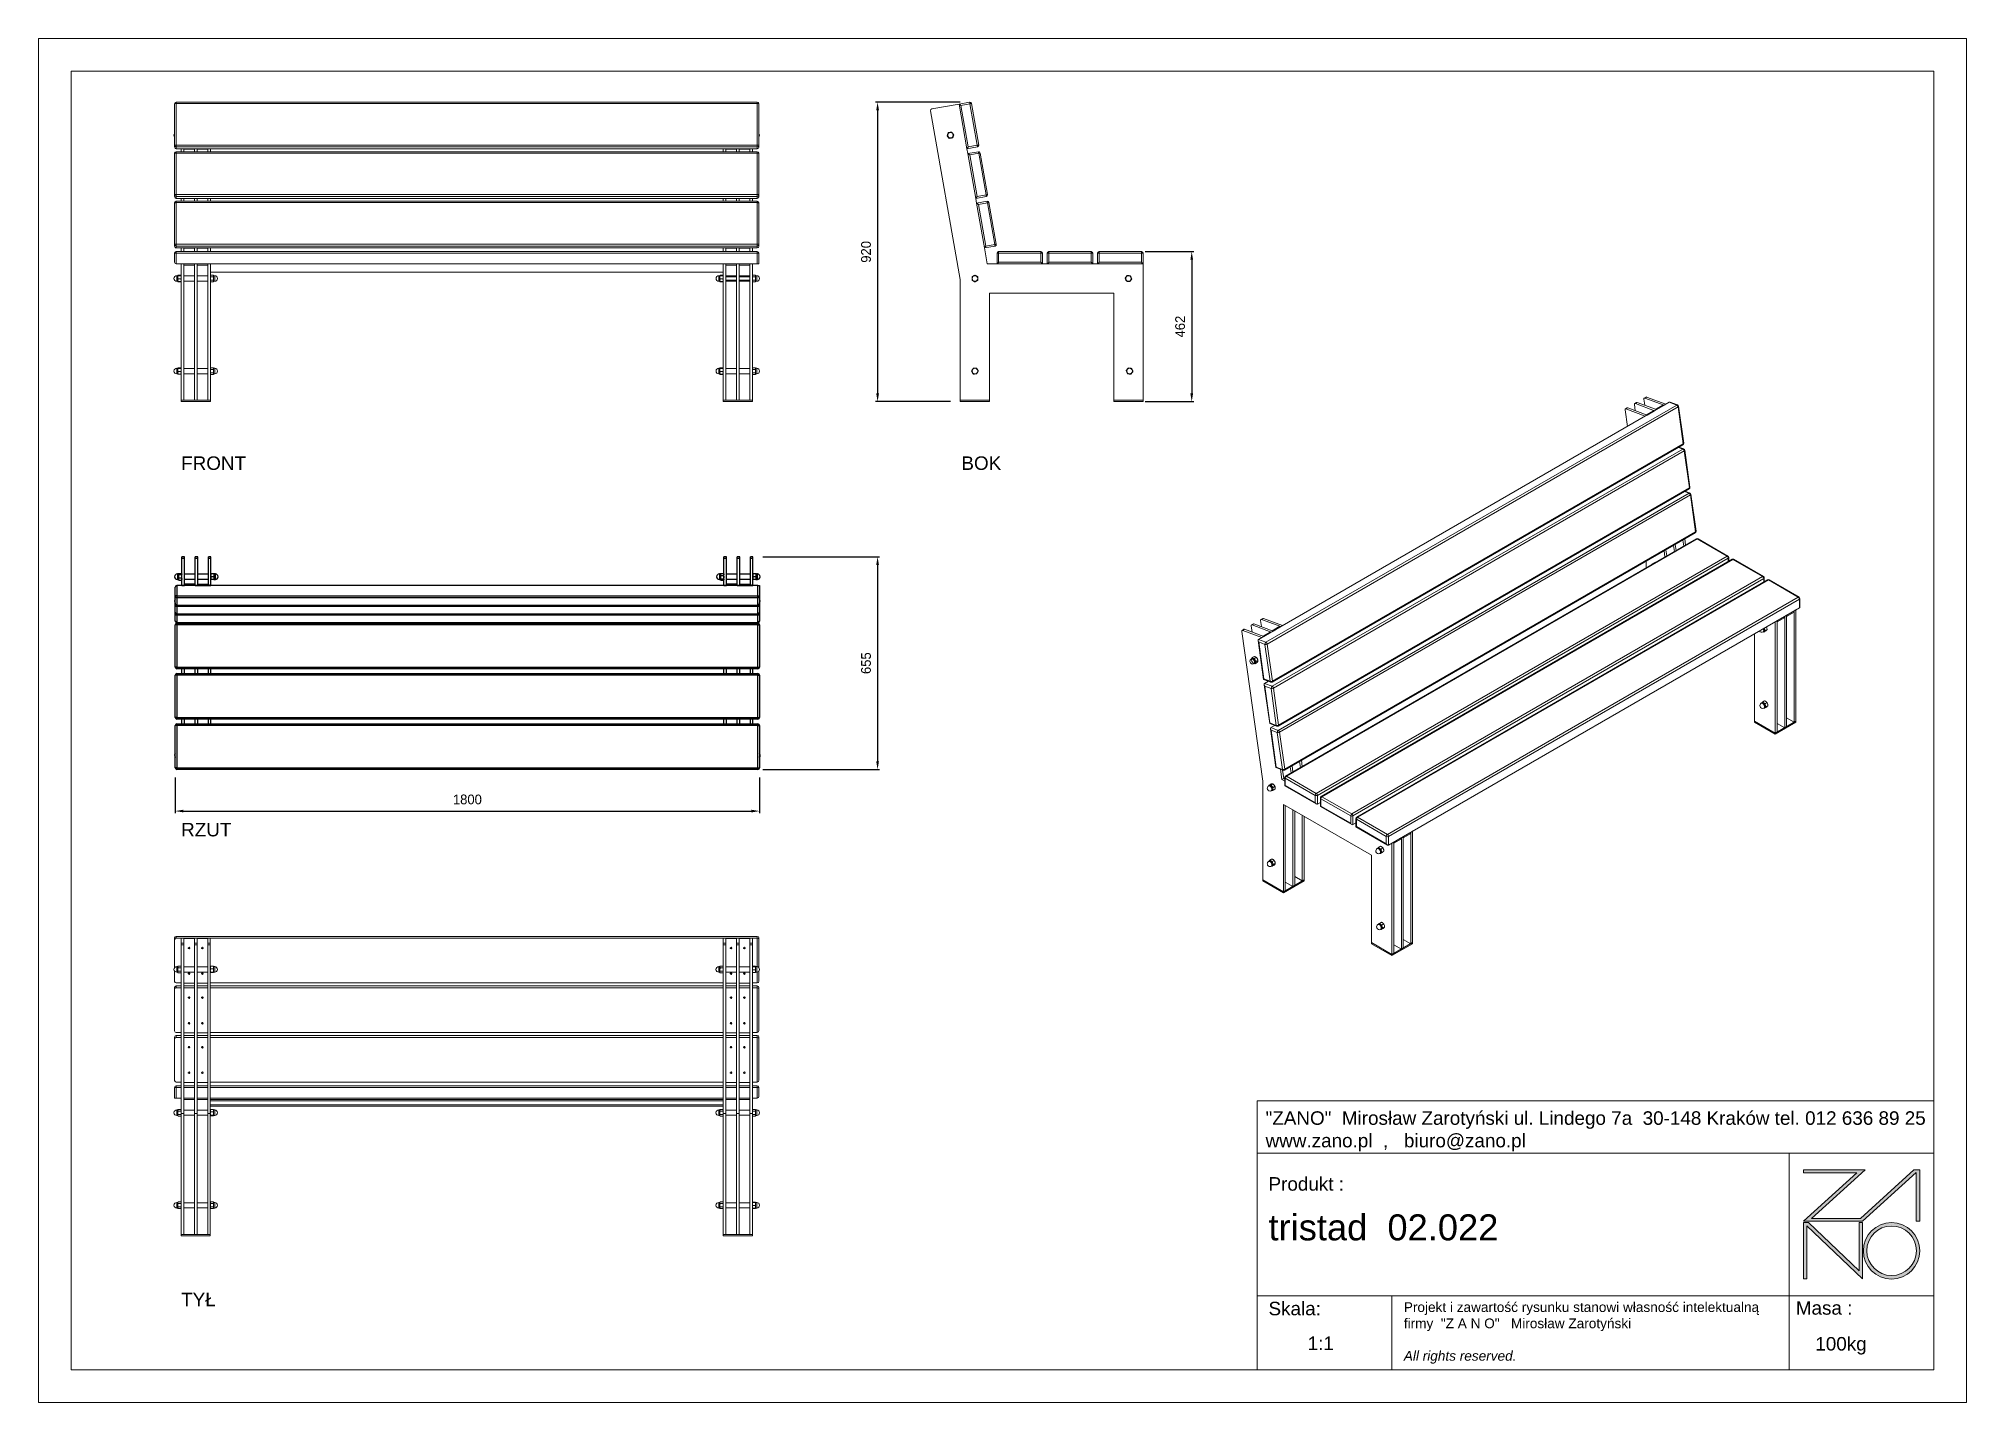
# Model space of a CAD drawing. Header units: millimetres. Extents: x -5523 to 417, y -5243 to -1043.
import ezdxf

# ---------------------------------------------------------------- set-up
doc = ezdxf.new("R2010")
doc.units = ezdxf.units.MM
doc.header["$PDSIZE"] = -1
doc.layers.add('tabelka', color=155, linetype='Continuous')
doc.layers.add('WYMIAR', color=96, linetype='Continuous')
doc.dimstyles.new('1-1', dxfattribs={"dimtxt": 30, "dimasz": 25, "dimexe": 6.25, "dimexo": 30, "dimgap": 20.625, "dimtad": 1, "dimdec": 1, "dimtxsty": 'Standard', "dimcen": 0, "dimclrd": 2, "dimclre": 2, "dimclrt": 2, "dimadec": 0, "dimazin": 0, "dimtfac": 1, "dimtdec": 1, "dimtmove": 0, "dimatfit": 3, "dimfxl": 0, "dimarcsym": 0})

msp = doc.modelspace()

# ---------------------------------------------------------------- texts
at = {"layer": 'WYMIAR', "char_height": 41.5951, "width": 196.5247, "attachment_point": 1}
for s, insert in [('{\\f@Arial Unicode MS|b0|i0|c238|p34;FRONT}', (-5083.53, -2329.78)), ('{\\f@Arial Unicode MS|b0|i0|c238|p34;BOK}', (-2679.42, -2329.78)), ('{\\f@Arial Unicode MS|b0|i0|c238|p34;RZUT}', (-5083.53, -3458.37)), ('{\\f@Arial Unicode MS|b0|i0|c238|p34;TYŁ}', (-5083.53, -4905.36))]:
    msp.add_mtext(s, dxfattribs=dict(at, insert=insert))

# ---------------------------------------------------------------- blocks, each defined once
blk = doc.blocks.new('zano')
at = {"layer": 'Defpoints', "lineweight": 5}
for points in [[(6270.2, 3716.2), (6270.2, 3707.4), (6434.8, 3707.4), (6270.2, 3558.4), (6452.4, 3558.4), (6617.9, 3708.2), (6617.9, 3558.4), (6628.6, 3558.4), (6628.6, 3716.2), (6610.7, 3716.2), (6446.1, 3567.2), (6295.4, 3567.2), (6459.9, 3716.2), (6270.2, 3716.2), (6270.2, 3707.4)], [(6270.2, 3554.4), (6286.2, 3554.4), (6441.7, 3405.6), (6441.7, 3554.4), (6452.4, 3554.4), (6452.4, 3380.5), (6281, 3544.6), (6281, 3380.5), (6270.2, 3380.5)]]:
    blk.add_hatch(color=251, dxfattribs=at).paths.add_polyline_path(points)
h = blk.add_hatch(color=251, dxfattribs=at)
h.paths.add_polyline_path([(6454.7, 3467.4, 1), (6628.6, 3467.4, 1)])
h.paths.add_polyline_path([(6617.9, 3467.4, -1), (6465.4, 3467.4, -1)], flags=16)
at = {"layer": 'Defpoints', "color": 251, "lineweight": 5}
blk.add_lwpolyline([(6434.8, 3707.4), (6270.2, 3558.4), (6452.4, 3558.4), (6617.9, 3708.2), (6617.9, 3558.4), (6628.6, 3558.4), (6628.6, 3716.2), (6610.7, 3716.2), (6446.1, 3567.2), (6295.4, 3567.2), (6459.9, 3716.2), (6270.2, 3716.2), (6270.2, 3707.4), (6432.1, 3707.4)], dxfattribs=at)
for points in [[(6270.2, 3716.2), (6270.2, 3707.4), (6434.8, 3707.4), (6270.2, 3558.4), (6452.4, 3558.4), (6617.9, 3708.2), (6617.9, 3558.4), (6628.6, 3558.4), (6628.6, 3716.2), (6610.7, 3716.2), (6446.1, 3567.2), (6295.4, 3567.2), (6459.9, 3716.2), (6270.2, 3716.2), (6270.2, 3707.4)], [(6270.2, 3554.4), (6286.2, 3554.4), (6441.7, 3405.6), (6441.7, 3554.4), (6452.4, 3554.4), (6452.4, 3380.5), (6281, 3544.6), (6281, 3380.5), (6270.2, 3380.5)]]:
    blk.add_lwpolyline(points, close=True, dxfattribs=at)
for radius in [87, 76.3]:
    blk.add_circle((6541.7, 3467.4), radius, dxfattribs=at)
blk = doc.blocks.new('TABELA')
at = {"layer": 'tabelka', "lineweight": 5}
for p, q in [((4587.4, 3929.4), (6672.4, 3929.4)), ((4587.4, 3767.6), (4587.4, 3929.4)), ((4587.4, 3929.4), (6672.4, 3929.4)), ((6226.5, 3767.6), (6226.5, 3329)), ((4587.4, 3329), (6672.4, 3329)), ((5001.6, 3329), (5001.6, 3100.4)), ((6226.5, 3329), (6226.5, 3100.4))]:
    blk.add_line(p, q, dxfattribs=at)
blk.add_lwpolyline([(4587.4, 3767.6), (6672.4, 3767.6), (6672.4, 3100.4), (4587.4, 3100.4)], close=True, dxfattribs=at)
blk.add_blockref('zano', (0, 0))
at = {"layer": 'tabelka', "lineweight": 5, "attachment_point": 1}
for s, insert, char_height, width in [('{\\fArial|b0|i0|c238|p34;"ZANO"  Mirosław Zarotyński ul. Lindego 7a  30-148 Kraków tel. 012 636 89 25\\Pwww.zano.pl  ,   biuro@zano.pl}', (4613, 3896.9), 41.595, 2040.38), ('{\\fArial|b0|i0|c238|p34;Produkt : }', (4622, 3694.1), 41.595, 265.273), ('{\\f@Arial Unicode MS|b0|i0|c238|p34;\\C7;tristad  02.022}', (4622, 3579.5), 80, 713.135), ('{\\fArial|b0|i0|c238|p34;Skala: }', (4622, 3310.3), 41.595, 191.675), ('{\\fArial|b0|i0|c238|p34;Masa :}', (6246.7, 3312.2), 41.595, 200.457), ('{\\fArial|b0|i0|c238|p34;1:1}', (4742.5, 3203.5), 41.595, 42.482), ('{\\fArial|b0|i0|c238|p34;100kg}', (6306.7, 3201.8), 41.595, 42.482)]:
    blk.add_mtext(s, dxfattribs=dict(at, insert=insert, char_height=char_height, width=width))
at = {"layer": 'tabelka', "color": 1, "lineweight": 5, "insert": (5038.9, 3308.9), "char_height": 30, "width": 1186.12, "attachment_point": 1}
blk.add_mtext('{\\fArial|b0|i0|c0|p34;Projekt i zawartość rysunku stanowi własność intelektualną firmy \\fArial|b0|i0|c238|p34; "Z A N O"   Mirosław Zarotyński\\fArial|b0|i1|c238|p34;\\P\\PAll rights reserved.}', dxfattribs=at)
blk = doc.blocks.new('FRONT')
at = {"color": 0, "linetype": 'Continuous', "lineweight": 0}
for p, q in [((-3965.4, 1310.3), (-3965.4, 1438.3)), ((-2170.4, 1443.3), (-3960.4, 1443.3)), ((-3960.4, 1443.3), (-3960.4, 1439.2)), ((-3960.4, 1439.2), (-3960.4, 1311.1)), ((-2170.4, 1439.2), (-3960.4, 1439.2)), ((-2170.4, 1439.2), (-2170.4, 1443.3)), ((-2170.4, 1311.1), (-2170.4, 1439.2)), ((-2165.4, 1438.3), (-2165.4, 1310.3)), ((-3965.4, 1305.4), (-3965.4, 1310.3)), ((-3960.4, 1311.1), (-2170.4, 1311.1)), ((-3960.4, 1311.1), (-3960.4, 1305.4)), ((-2170.4, 1311.1), (-2170.4, 1305.4)), ((-2165.4, 1310.3), (-2165.4, 1304.5)), ((-3965.4, 1157.6), (-3965.4, 1285.7)), ((-2170.4, 1305.4), (-3960.4, 1305.4)), ((-3960.4, 1305.4), (-3960.4, 1299.6)), ((-2170.4, 1299.6), (-3960.4, 1299.6)), ((-2170.4, 1290.7), (-3960.4, 1290.7)), ((-3960.4, 1290.7), (-3960.4, 1286.5)), ((-3960.4, 1286.5), (-3960.4, 1158.5)), ((-2170.4, 1286.5), (-3960.4, 1286.5)), ((-3945.4, 1290.7), (-3945.4, 1299.6)), ((-3937.4, 1299.6), (-3904.4, 1299.6)), ((-3937.4, 1290.7), (-3937.4, 1299.6)), ((-3937.4, 1298.9), (-3904.4, 1298.9)), ((-3904.4, 1290.7), (-3904.4, 1299.6)), ((-3863.4, 1299.6), (-3896.4, 1299.6)), ((-3896.4, 1290.7), (-3896.4, 1299.6)), ((-3863.4, 1298.9), (-3896.4, 1298.9)), ((-3863.4, 1290.7), (-3863.4, 1299.6)), ((-3855.4, 1290.7), (-3855.4, 1299.6)), ((-2275.4, 1290.7), (-2275.4, 1299.6)), ((-2267.4, 1299.6), (-2234.4, 1299.6)), ((-2267.4, 1290.7), (-2267.4, 1299.6)), ((-2267.4, 1298.9), (-2234.4, 1298.9)), ((-2234.4, 1290.7), (-2234.4, 1299.6)), ((-2193.4, 1299.6), (-2226.4, 1299.6)), ((-2226.4, 1290.7), (-2226.4, 1299.6)), ((-2193.4, 1298.9), (-2226.4, 1298.9)), ((-2193.4, 1290.7), (-2193.4, 1299.6)), ((-2185.4, 1290.7), (-2185.4, 1299.6)), ((-2170.4, 1299.6), (-2170.4, 1305.4)), ((-2170.4, 1286.5), (-2170.4, 1290.7)), ((-2170.4, 1158.5), (-2170.4, 1286.5)), ((-2165.4, 1285.7), (-2165.4, 1157.6)), ((-3965.4, 1152.8), (-3965.4, 1157.6)), ((-3965.4, 1005), (-3965.4, 1133)), ((-3960.4, 1158.5), (-2170.4, 1158.5)), ((-3960.4, 1158.5), (-3960.4, 1152.7)), ((-2170.4, 1152.7), (-3960.4, 1152.7)), ((-3960.4, 1152.7), (-3960.4, 1147)), ((-2170.4, 1147), (-3960.4, 1147)), ((-2170.4, 1138), (-3960.4, 1138)), ((-3960.4, 1138), (-3960.4, 1133.9)), ((-3960.4, 1133.9), (-3960.4, 1005.9)), ((-2170.4, 1133.9), (-3960.4, 1133.9)), ((-3945.4, 1138), (-3945.4, 1147)), ((-3937.4, 1147), (-3904.4, 1147)), ((-3937.4, 1138), (-3937.4, 1147)), ((-3937.4, 1146.3), (-3904.4, 1146.3)), ((-3904.4, 1138), (-3904.4, 1147)), ((-3863.4, 1147), (-3896.4, 1147)), ((-3896.4, 1138), (-3896.4, 1147)), ((-3863.4, 1146.3), (-3896.4, 1146.3)), ((-3863.4, 1138), (-3863.4, 1147)), ((-3855.4, 1138), (-3855.4, 1147)), ((-2275.4, 1138), (-2275.4, 1147)), ((-2267.4, 1147), (-2234.4, 1147)), ((-2267.4, 1138), (-2267.4, 1147)), ((-2267.4, 1146.3), (-2234.4, 1146.3)), ((-2234.4, 1138), (-2234.4, 1147)), ((-2193.4, 1147), (-2226.4, 1147)), ((-2226.4, 1138), (-2226.4, 1147)), ((-2193.4, 1146.3), (-2226.4, 1146.3)), ((-2193.4, 1138), (-2193.4, 1147)), ((-2185.4, 1138), (-2185.4, 1147)), ((-2170.4, 1158.5), (-2170.4, 1152.7)), ((-2170.4, 1147), (-2170.4, 1152.7)), ((-2170.4, 1133.9), (-2170.4, 1138)), ((-2170.4, 1005.9), (-2170.4, 1133.9)), ((-2165.4, 1157.6), (-2165.4, 1151.9)), ((-2165.4, 1133), (-2165.4, 1005)), ((-3965.4, 1000.1), (-3965.4, 1005)), ((-3965.4, 978.1), (-3960.4, 978.1)), ((-3965.4, 950.1), (-3965.4, 978.1)), ((-3960.4, 1005.9), (-2170.4, 1005.9)), ((-3960.4, 1005.9), (-3960.4, 1000.1)), ((-2170.4, 1000.1), (-3960.4, 1000.1)), ((-3960.4, 1000.1), (-3960.4, 994.3)), ((-2170.4, 994.3), (-3960.4, 994.3)), ((-3960.4, 983.1), (-2170.4, 983.1)), ((-3960.4, 983.1), (-3960.4, 978.1)), ((-3960.4, 978.1), (-3960.4, 945.1)), ((-2170.4, 978.1), (-3960.4, 978.1)), ((-3945.4, 983.1), (-3945.4, 994.3)), ((-3937.4, 994.3), (-3904.4, 994.3)), ((-3937.4, 983.1), (-3937.4, 994.3)), ((-3937.4, 993.6), (-3904.4, 993.6)), ((-3904.4, 983.1), (-3904.4, 994.3)), ((-3863.4, 994.3), (-3896.4, 994.3)), ((-3896.4, 983.1), (-3896.4, 994.3)), ((-3863.4, 993.6), (-3896.4, 993.6)), ((-3863.4, 983.1), (-3863.4, 994.3)), ((-3855.4, 983.1), (-3855.4, 994.3)), ((-2275.4, 983.1), (-2275.4, 994.3)), ((-2267.4, 994.3), (-2234.4, 994.3)), ((-2267.4, 983.1), (-2267.4, 994.3)), ((-2267.4, 993.6), (-2234.4, 993.6)), ((-2234.4, 983.1), (-2234.4, 994.3)), ((-2193.4, 994.3), (-2226.4, 994.3)), ((-2226.4, 983.1), (-2226.4, 994.3)), ((-2193.4, 993.6), (-2226.4, 993.6)), ((-2193.4, 983.1), (-2193.4, 994.3)), ((-2185.4, 983.1), (-2185.4, 994.3)), ((-2170.4, 1005.9), (-2170.4, 1000.1)), ((-2170.4, 994.3), (-2170.4, 1000.1)), ((-2170.4, 983.1), (-2170.4, 978.1)), ((-2170.4, 945.1), (-2170.4, 978.1)), ((-2170.4, 978.1), (-2165.4, 978.1)), ((-2165.4, 1005), (-2165.4, 999.3)), ((-2165.4, 978.1), (-2165.4, 945.1)), ((-2170.4, 945.1), (-3960.4, 945.1)), ((-3955.7, 908.6), (-3958.9, 908.6)), ((-3958.9, 908.6), (-3958.9, 903.3)), ((-3958.9, 903.3), (-3958.9, 891.6)), ((-3958.9, 891.6), (-3955.7, 891.6)), ((-3955.7, 891.6), (-3955.7, 908.6)), ((-3954.6, 910.5), (-3955.4, 909.1)), ((-3955.4, 909), (-3955.4, 903.5)), ((-3955.4, 903.5), (-3955.4, 894.6)), ((-3955.4, 894.6), (-3955.4, 891.1)), ((-3955.4, 891.1), (-3954.6, 889.7)), ((-3955.1, 909.4), (-3954.6, 910.5)), ((-3954.6, 910.5), (-3946.2, 910.5)), ((-3954.6, 909.7), (-3946.2, 909.7)), ((-3954.6, 908.3), (-3946.2, 908.3)), ((-3954.6, 898.7), (-3946.2, 898.7)), ((-3945.4, 909.1), (-3946.2, 910.5)), ((-3946.2, 910.5), (-3945.7, 909.4)), ((-3946.2, 889.7), (-3945.4, 891.1)), ((-3945.4, 525.1), (-3945.4, 945.1)), ((-3945.4, 945.1), (-3937.4, 945.1)), ((-3937.4, 945.1), (-3937.4, 941.1)), ((-3937.4, 945.1), (-3904.4, 945.1)), ((-3937.4, 525.1), (-3937.4, 945.1)), ((-3937.4, 941.1), (-3904.4, 941.1)), ((-3904.4, 908.1), (-3937.4, 908.1)), ((-3937.4, 892.1), (-3904.4, 892.1)), ((-3904.4, 945.1), (-3904.4, 941.1)), ((-3904.4, 525.1), (-3904.4, 945.1)), ((-3904.4, 945.1), (-3896.4, 945.1)), ((-3896.4, 945.1), (-3896.4, 941.1)), ((-3896.4, 945.1), (-3863.4, 945.1)), ((-3896.4, 525.1), (-3896.4, 945.1)), ((-3896.4, 941.1), (-3863.4, 941.1)), ((-3863.4, 908.1), (-3896.4, 908.1)), ((-3896.4, 892.1), (-3863.4, 892.1)), ((-3863.4, 945.1), (-3863.4, 941.1)), ((-3863.4, 525.1), (-3863.4, 945.1)), ((-3863.4, 945.1), (-3855.4, 945.1)), ((-3855.4, 525.1), (-3855.4, 945.1)), ((-2275.4, 920.1), (-3855.4, 920.1)), ((-3854.6, 910.5), (-3855.4, 909.1)), ((-3855.4, 891.1), (-3854.6, 889.7)), ((-3846.2, 910.5), (-3854.6, 910.5)), ((-3846.2, 905.3), (-3854.6, 905.3)), ((-3846.2, 894.9), (-3854.6, 894.9)), ((-3845.4, 909.1), (-3846.2, 910.5)), ((-3846.2, 889.7), (-3845.4, 891.1)), ((-3845.4, 907.9), (-3845.4, 909.1)), ((-3845.4, 900.1), (-3845.4, 907.9)), ((-3845.4, 892.3), (-3845.4, 900.1)), ((-3845.4, 891.1), (-3845.4, 892.3)), ((-3841.9, 908.6), (-3845.2, 908.6)), ((-3845.2, 908.6), (-3845.2, 891.6)), ((-3845.2, 891.6), (-3841.9, 891.6)), ((-3841.9, 900.1), (-3841.9, 908.6)), ((-3841.9, 891.6), (-3841.9, 900.1)), ((-2285.7, 908.6), (-2288.9, 908.6)), ((-2288.9, 908.6), (-2288.9, 903.3)), ((-2288.9, 903.3), (-2288.9, 891.6)), ((-2288.9, 891.6), (-2285.7, 891.6)), ((-2285.7, 891.6), (-2285.7, 908.6)), ((-2285.3, 909.4), (-2285.4, 909.1)), ((-2285.4, 909), (-2285.4, 903.5)), ((-2285.4, 903.5), (-2285.4, 894.6)), ((-2285.4, 894.6), (-2285.4, 891.1)), ((-2285.4, 891.1), (-2285.3, 890.8)), ((-2284.6, 910.1), (-2276.2, 910.1)), ((-2284.6, 909.7), (-2276.2, 909.7)), ((-2284.6, 908.3), (-2276.2, 908.3)), ((-2284.6, 898.7), (-2276.2, 898.7)), ((-2275.4, 909.1), (-2275.6, 909.4)), ((-2275.6, 890.8), (-2275.4, 891.1)), ((-2275.4, 525.1), (-2275.4, 945.1)), ((-2275.4, 945.1), (-2267.4, 945.1)), ((-2267.4, 945.1), (-2267.4, 941.1)), ((-2267.4, 945.1), (-2234.4, 945.1)), ((-2267.4, 525.1), (-2267.4, 945.1)), ((-2267.4, 941.1), (-2234.4, 941.1)), ((-2234.4, 908.1), (-2267.4, 908.1)), ((-2234.4, 905.1), (-2267.4, 905.1)), ((-2267.4, 895.1), (-2234.4, 895.1)), ((-2267.4, 892.1), (-2234.4, 892.1)), ((-2234.4, 945.1), (-2234.4, 941.1)), ((-2234.4, 525.1), (-2234.4, 945.1)), ((-2234.4, 945.1), (-2226.4, 945.1)), ((-2226.4, 945.1), (-2226.4, 941.1)), ((-2226.4, 945.1), (-2193.4, 945.1)), ((-2226.4, 525.1), (-2226.4, 945.1)), ((-2226.4, 941.1), (-2193.4, 941.1)), ((-2193.4, 908.1), (-2226.4, 908.1)), ((-2193.4, 905.1), (-2226.4, 905.1)), ((-2226.4, 895.1), (-2193.4, 895.1)), ((-2226.4, 892.1), (-2193.4, 892.1)), ((-2193.4, 945.1), (-2193.4, 941.1)), ((-2193.4, 525.1), (-2193.4, 945.1)), ((-2193.4, 945.1), (-2185.4, 945.1)), ((-2185.4, 525.1), (-2185.4, 945.1)), ((-2184.6, 910.5), (-2185.4, 909.1)), ((-2185.4, 891.1), (-2184.6, 889.7)), ((-2176.2, 910.5), (-2184.6, 910.5)), ((-2176.2, 905.3), (-2184.6, 905.3)), ((-2176.2, 894.9), (-2184.6, 894.9)), ((-2175.4, 909.1), (-2176.2, 910.5)), ((-2176.2, 889.7), (-2175.4, 891.1)), ((-2175.4, 907.9), (-2175.4, 909.1)), ((-2175.4, 900.1), (-2175.4, 907.9)), ((-2175.4, 892.3), (-2175.4, 900.1)), ((-2175.4, 891.1), (-2175.4, 892.3)), ((-2171.9, 908.6), (-2175.2, 908.6)), ((-2175.2, 908.6), (-2175.2, 891.6)), ((-2175.2, 891.6), (-2171.9, 891.6)), ((-2171.9, 900.1), (-2171.9, 908.6)), ((-2171.9, 891.6), (-2171.9, 900.1)), ((-2165.4, 945.1), (-2170.4, 945.1)), ((-3954.6, 889.7), (-3955.1, 890.8)), ((-3954.6, 890.5), (-3946.2, 890.5)), ((-3954.6, 889.7), (-3946.2, 889.7)), ((-3945.7, 890.8), (-3946.2, 889.7)), ((-3846.2, 889.7), (-3854.6, 889.7)), ((-2284.6, 890.1), (-2284.7, 890.4)), ((-2284.6, 890.5), (-2276.2, 890.5)), ((-2284.6, 890.1), (-2276.2, 890.1)), ((-2276.1, 890.4), (-2276.2, 890.1)), ((-2176.2, 889.7), (-2184.6, 889.7)), ((-3955.7, 623.6), (-3958.9, 623.6)), ((-3958.9, 623.6), (-3958.9, 618.3)), ((-3958.9, 618.3), (-3958.9, 606.6)), ((-3958.9, 606.6), (-3955.7, 606.6)), ((-3955.7, 606.6), (-3955.7, 623.6)), ((-3955.4, 624), (-3955.4, 618.5)), ((-3955.4, 618.5), (-3955.4, 609.6)), ((-3955.4, 609.6), (-3955.4, 606.1)), ((-3954.6, 624.7), (-3946.2, 624.7)), ((-3954.6, 623.3), (-3946.2, 623.3)), ((-3954.6, 613.7), (-3946.2, 613.7)), ((-3954.6, 605.5), (-3946.2, 605.5)), ((-3904.4, 623.1), (-3937.4, 623.1)), ((-3937.4, 607.1), (-3904.4, 607.1)), ((-3863.4, 623.1), (-3896.4, 623.1)), ((-3896.4, 607.1), (-3863.4, 607.1)), ((-3854.6, 625.5), (-3855.4, 624.1)), ((-3855.4, 606.1), (-3854.6, 604.7)), ((-3846.2, 625.5), (-3854.6, 625.5)), ((-3846.2, 620.3), (-3854.6, 620.3)), ((-3846.2, 609.9), (-3854.6, 609.9)), ((-3846.2, 604.7), (-3854.6, 604.7)), ((-3845.4, 624.1), (-3846.2, 625.5)), ((-3846.2, 604.7), (-3845.4, 606.1)), ((-3845.4, 622.9), (-3845.4, 624.1)), ((-3845.4, 615.1), (-3845.4, 622.9)), ((-3845.4, 607.3), (-3845.4, 615.1)), ((-3845.4, 606.1), (-3845.4, 607.3)), ((-3841.9, 623.6), (-3845.2, 623.6)), ((-3845.2, 623.6), (-3845.2, 606.6)), ((-3845.2, 606.6), (-3841.9, 606.6)), ((-3841.9, 615.1), (-3841.9, 623.6)), ((-3841.9, 606.6), (-3841.9, 615.1)), ((-2285.7, 623.6), (-2288.9, 623.6)), ((-2288.9, 623.6), (-2288.9, 618.3)), ((-2288.9, 618.3), (-2288.9, 606.6)), ((-2288.9, 606.6), (-2285.7, 606.6)), ((-2285.7, 606.6), (-2285.7, 623.6)), ((-2284.7, 625.3), (-2285.4, 624.1)), ((-2285.4, 624), (-2285.4, 618.5)), ((-2285.4, 618.5), (-2285.4, 609.6)), ((-2285.4, 609.6), (-2285.4, 606.1)), ((-2285.4, 606.1), (-2284.7, 604.8)), ((-2284.6, 604.7), (-2285.1, 605.8)), ((-2284.6, 625.5), (-2285, 624.5)), ((-2284.6, 625.5), (-2284.7, 625.3)), ((-2284.6, 625.5), (-2276.2, 625.5)), ((-2284.6, 624.7), (-2276.2, 624.7)), ((-2284.6, 623.3), (-2276.2, 623.3)), ((-2284.6, 613.7), (-2276.2, 613.7)), ((-2284.6, 605.5), (-2276.2, 605.5)), ((-2284.6, 604.7), (-2276.2, 604.7)), ((-2275.9, 624.5), (-2276.2, 625.5)), ((-2276.2, 625.3), (-2276.2, 625.5)), ((-2275.4, 624.1), (-2276.2, 625.3)), ((-2276.2, 604.8), (-2275.4, 606.1)), ((-2275.7, 605.8), (-2276.2, 604.7)), ((-2234.4, 623.1), (-2267.4, 623.1)), ((-2267.4, 607.1), (-2234.4, 607.1)), ((-2193.4, 623.1), (-2226.4, 623.1)), ((-2226.4, 607.1), (-2193.4, 607.1)), ((-2184.6, 625.5), (-2185.4, 624.1)), ((-2185.4, 606.1), (-2184.6, 604.7)), ((-2176.2, 625.5), (-2184.6, 625.5)), ((-2176.2, 620.3), (-2184.6, 620.3)), ((-2176.2, 609.9), (-2184.6, 609.9)), ((-2176.2, 604.7), (-2184.6, 604.7)), ((-2175.4, 624.1), (-2176.2, 625.5)), ((-2176.2, 604.7), (-2175.4, 606.1)), ((-2175.4, 622.9), (-2175.4, 624.1)), ((-2175.4, 615.1), (-2175.4, 622.9)), ((-2175.4, 607.3), (-2175.4, 615.1)), ((-2175.4, 606.1), (-2175.4, 607.3)), ((-2171.9, 623.6), (-2175.2, 623.6)), ((-2175.2, 623.6), (-2175.2, 606.6)), ((-2175.2, 606.6), (-2171.9, 606.6)), ((-2171.9, 615.1), (-2171.9, 623.6)), ((-2171.9, 606.6), (-2171.9, 615.1)), ((-3945.4, 521.1), (-3945.4, 525.1)), ((-3855.4, 525.1), (-3945.4, 525.1)), ((-3945.4, 525.1), (-3937.4, 525.1)), ((-3855.4, 521.1), (-3945.4, 521.1)), ((-3904.4, 525.1), (-3896.4, 525.1)), ((-3863.4, 525.1), (-3855.4, 525.1)), ((-3855.4, 521.1), (-3855.4, 525.1)), ((-2275.4, 525.1), (-2275.4, 521.1)), ((-2275.4, 525.1), (-2185.4, 525.1)), ((-2275.4, 525.1), (-2267.4, 525.1)), ((-2275.4, 521.1), (-2185.4, 521.1)), ((-2234.4, 525.1), (-2226.4, 525.1)), ((-2193.4, 525.1), (-2185.4, 525.1)), ((-2185.4, 525.1), (-2185.4, 521.1))]:
    blk.add_line(p, q, dxfattribs=at)
at = {"color": 0, "linetype": 'Continuous', "lineweight": 0, "flags": 128}
for points in [[(-3960.4, 1439.2), (-3961.4, 1439.2), (-3962.3, 1439.1), (-3963.2, 1439), (-3964, 1438.9), (-3964.6, 1438.8), (-3965.1, 1438.6), (-3965.3, 1438.5), (-3965.4, 1438.3)], [(-2170.4, 1439.2), (-2169.5, 1439.2), (-2168.5, 1439.1), (-2167.7, 1439), (-2166.9, 1438.9), (-2166.3, 1438.8), (-2165.8, 1438.6), (-2165.5, 1438.5), (-2165.4, 1438.3)], [(-3960.4, 1311.1), (-3961.4, 1311.1), (-3962.3, 1311.1), (-3963.2, 1311), (-3964, 1310.9), (-3964.6, 1310.8), (-3965.1, 1310.6), (-3965.3, 1310.4), (-3965.4, 1310.3)], [(-2170.4, 1311.1), (-2169.5, 1311.1), (-2168.5, 1311.1), (-2167.7, 1311), (-2166.9, 1310.9), (-2166.3, 1310.8), (-2165.8, 1310.6), (-2165.5, 1310.4), (-2165.4, 1310.3)], [(-3960.4, 1286.5), (-3961.4, 1286.5), (-3962.3, 1286.5), (-3963.2, 1286.4), (-3964, 1286.3), (-3964.6, 1286.1), (-3965.1, 1286), (-3965.3, 1285.8), (-3965.4, 1285.7)], [(-2170.4, 1286.5), (-2169.5, 1286.5), (-2168.5, 1286.5), (-2167.7, 1286.4), (-2166.9, 1286.3), (-2166.3, 1286.1), (-2165.8, 1286), (-2165.5, 1285.8), (-2165.4, 1285.7)], [(-3960.4, 1158.5), (-3961.4, 1158.5), (-3962.3, 1158.4), (-3963.2, 1158.4), (-3964, 1158.2), (-3964.6, 1158.1), (-3965.1, 1158), (-3965.3, 1157.8), (-3965.4, 1157.6)], [(-3960.4, 1133.9), (-3961.4, 1133.9), (-3962.3, 1133.8), (-3963.2, 1133.7), (-3964, 1133.6), (-3964.6, 1133.5), (-3965.1, 1133.3), (-3965.3, 1133.2), (-3965.4, 1133)], [(-2170.4, 1158.5), (-2169.5, 1158.5), (-2168.5, 1158.4), (-2167.7, 1158.4), (-2166.9, 1158.2), (-2166.3, 1158.1), (-2165.8, 1158), (-2165.5, 1157.8), (-2165.4, 1157.6)], [(-2170.4, 1133.9), (-2169.5, 1133.9), (-2168.5, 1133.8), (-2167.7, 1133.7), (-2166.9, 1133.6), (-2166.3, 1133.5), (-2165.8, 1133.3), (-2165.5, 1133.2), (-2165.4, 1133)], [(-3960.4, 1005.9), (-3961.4, 1005.8), (-3962.3, 1005.8), (-3963.2, 1005.7), (-3964, 1005.6), (-3964.6, 1005.5), (-3965.1, 1005.3), (-3965.3, 1005.2), (-3965.4, 1005)], [(-2170.4, 1005.9), (-2169.5, 1005.8), (-2168.5, 1005.8), (-2167.7, 1005.7), (-2166.9, 1005.6), (-2166.3, 1005.5), (-2165.8, 1005.3), (-2165.5, 1005.2), (-2165.4, 1005)]]:
    blk.add_lwpolyline(points, dxfattribs=at)
at = {"color": 0, "linetype": 'Continuous', "lineweight": 0}
for centre, radius, start, end in [((-3960.4, 1438.3), 5, 90, 180), ((-2170.4, 1438.3), 5, 0, 90), ((-3958.9, 1341.4), 8.5, 139.88083, 220.11917), ((-3960.5, 1310.3), 4.96, 180.44202, 270.43514), ((-2170.4, 1310.3), 4.96, 269.56537, 359.55748), ((-2171.9, 1341.4), 8.5, 319.88083, 40.11917), ((-3960.4, 1285.7), 5, 90, 180), ((-2170.4, 1304.6), 4.96, 269.56537, 359.55748), ((-2170.4, 1285.7), 5, 0, 90), ((-3960.5, 1157.7), 4.96, 180.44184, 270.43514), ((-3960.4, 1133), 5, 90, 180), ((-2170.4, 1157.7), 4.96, 269.56537, 359.55765), ((-2170.4, 1151.9), 4.96, 269.56537, 359.55765), ((-2170.4, 1133), 5, 0, 90), ((-3960.5, 1005), 4.96, 180.44185, 270.4352), ((-3960.4, 978.1), 5, 90, 180), ((-2170.4, 1005), 4.96, 269.56531, 359.55765), ((-2170.4, 999.3), 4.96, 269.56531, 359.55767), ((-2170.4, 978.1), 5, 0, 90), ((-3958.9, 900.1), 8.5, 90, 270), ((-3960.4, 950.1), 5, 180, 270), ((-3955.7, 908.8), 0.25, 270, 0), ((-3955.7, 891.3), 0.25, 0, 90), ((-3845.2, 908.8), 0.25, 180, 270), ((-3845.2, 891.3), 0.25, 90, 180), ((-3841.9, 900.1), 8.5, 0, 90), ((-3841.9, 900.1), 8.5, 270, 0), ((-2288.9, 900.1), 8.5, 90, 270), ((-2285.7, 908.8), 0.25, 270, 0), ((-2285.7, 891.3), 0.25, 0, 90), ((-2175.2, 908.8), 0.25, 180, 270), ((-2175.2, 891.3), 0.25, 90, 180), ((-2171.9, 900.1), 8.5, 0, 90), ((-2171.9, 900.1), 8.5, 270, 0), ((-3958.9, 615.1), 8.5, 90, 270), ((-3955.7, 623.8), 0.25, 270, 0), ((-3955.7, 606.3), 0.25, 0, 90), ((-3845.2, 623.8), 0.25, 180, 270), ((-3845.2, 606.3), 0.25, 90, 180), ((-3841.9, 615.1), 8.5, 0, 90), ((-3841.9, 615.1), 8.5, 270, 0), ((-2288.9, 615.1), 8.5, 90, 270), ((-2285.7, 623.8), 0.25, 270, 0), ((-2285.7, 606.3), 0.25, 0, 90), ((-2175.2, 623.8), 0.25, 180, 270), ((-2175.2, 606.3), 0.25, 90, 180), ((-2171.9, 615.1), 8.5, 0, 90), ((-2171.9, 615.1), 8.5, 270, 0)]:
    blk.add_arc(centre, radius, start, end, dxfattribs=at)
for centre in [(-3960.4, 1305.4), (-3960.4, 1152.8), (-3960.4, 1000.1)]:
    blk.add_ellipse(centre, major_axis=(0, 5.79), ratio=0.863218, start_param=1.570796, end_param=3.141593, dxfattribs=at)
for points, knots in [([(-3955.4, 909), (-3955.4, 909), (-3955.4, 909.2), (-3955.2, 909.4), (-3954.8, 909.6), (-3954.6, 909.7)], [0, 0, 0, 0, 0.070089, 0.530784, 1, 1, 1, 1]), ([(-3954.6, 908.3), (-3954.9, 908.4), (-3955.3, 908.7), (-3955.4, 908.9), (-3955.4, 909)], [0, 0, 0, 0, 0.495457, 1, 1, 1, 1]), ([(-3955.4, 903.5), (-3955.3, 904.8), (-3955.2, 906.4), (-3954.7, 908), (-3954.6, 908.3)], [0, 0, 0, 0, 0.760801, 1, 1, 1, 1]), ([(-3954.6, 898.7), (-3955, 899.9), (-3955.4, 901.5), (-3955.4, 903.1), (-3955.4, 903.5)], [0, 0, 0, 0, 0.74592, 1, 1, 1, 1]), ([(-3955.4, 894.6), (-3955.4, 894.7), (-3955.4, 895.5), (-3955.2, 896.8), (-3954.8, 898.1), (-3954.6, 898.7)], [0, 0, 0, 0, 0.07009, 0.530784, 1, 1, 1, 1]), ([(-3954.6, 890.5), (-3954.9, 891.2), (-3955.3, 892.5), (-3955.4, 893.9), (-3955.4, 894.6)], [0, 0, 0, 0, 0.495458, 1, 1, 1, 1]), ([(-3955.4, 891.2), (-3955.4, 891.1), (-3955.4, 891), (-3955.2, 890.8), (-3954.8, 890.6), (-3954.6, 890.5)], [0, 0, 0, 0, 0.070089, 0.530786, 1, 1, 1, 1]), ([(-3946.2, 909.7), (-3946, 909.6), (-3945.6, 909.4), (-3945.5, 909.1), (-3945.4, 909)], [0, 0, 0, 0, 0.49546, 1, 1, 1, 1]), ([(-3945.4, 909), (-3945.4, 909), (-3945.4, 908.9), (-3945.6, 908.6), (-3946, 908.4), (-3946.2, 908.3)], [0, 0, 0, 0, 0.070091, 0.530784, 1, 1, 1, 1]), ([(-3946.2, 908.3), (-3946.1, 908), (-3945.7, 906.4), (-3945.5, 904.8), (-3945.4, 903.5)], [0, 0, 0, 0, 0.239199, 1, 1, 1, 1]), ([(-3945.4, 903.5), (-3945.4, 903.1), (-3945.5, 901.5), (-3945.9, 899.9), (-3946.2, 898.7)], [0, 0, 0, 0, 0.25408, 1, 1, 1, 1]), ([(-3946.2, 898.7), (-3946, 898.1), (-3945.6, 896.7), (-3945.5, 895.3), (-3945.4, 894.6)], [0, 0, 0, 0, 0.4954575, 1, 1, 1, 1]), ([(-3945.4, 894.6), (-3945.4, 894.5), (-3945.4, 893.8), (-3945.6, 892.4), (-3946, 891.1), (-3946.2, 890.5)], [0, 0, 0, 0, 0.0700901, 0.5307847, 1, 1, 1, 1]), ([(-3946.2, 890.5), (-3946, 890.6), (-3945.6, 890.8), (-3945.5, 891.1), (-3945.4, 891.2)], [0, 0, 0, 0, 0.495458, 1, 1, 1, 1]), ([(-3855.4, 907.9), (-3855.4, 907.9), (-3855.4, 908.4), (-3855.2, 909.3), (-3854.8, 910.1), (-3854.6, 910.5)], [0, 0, 0, 0, 0.070089, 0.530785, 1, 1, 1, 1]), ([(-3854.6, 905.3), (-3854.9, 905.7), (-3855.3, 906.6), (-3855.4, 907.4), (-3855.4, 907.9)], [0, 0, 0, 0, 0.4954594, 1, 1, 1, 1]), ([(-3855.4, 900.1), (-3855.4, 900.5), (-3855.4, 902.3), (-3855, 904), (-3854.6, 905.3)], [0, 0, 0, 0, 0.2540795, 1, 1, 1, 1]), ([(-3854.6, 894.9), (-3854.7, 895.3), (-3855.2, 897), (-3855.3, 898.8), (-3855.4, 900.1)], [0, 0, 0, 0, 0.239199, 1, 1, 1, 1]), ([(-3855.4, 892.3), (-3855.4, 892.4), (-3855.4, 892.8), (-3855.2, 893.7), (-3854.8, 894.5), (-3854.6, 894.9)], [0, 0, 0, 0, 0.07009, 0.530785, 1, 1, 1, 1]), ([(-3854.6, 889.7), (-3854.9, 890.1), (-3855.3, 891), (-3855.4, 891.9), (-3855.4, 892.3)], [0, 0, 0, 0, 0.495457, 1, 1, 1, 1]), ([(-3846.2, 910.5), (-3846, 910.1), (-3845.6, 909.2), (-3845.5, 908.3), (-3845.4, 907.9)], [0, 0, 0, 0, 0.495457, 1, 1, 1, 1]), ([(-3845.4, 907.9), (-3845.4, 907.8), (-3845.4, 907.4), (-3845.6, 906.5), (-3846, 905.7), (-3846.2, 905.3)], [0, 0, 0, 0, 0.07009, 0.530785, 1, 1, 1, 1]), ([(-3846.2, 905.3), (-3845.9, 904), (-3845.5, 902.3), (-3845.4, 900.5), (-3845.4, 900.1)], [0, 0, 0, 0, 0.74592, 1, 1, 1, 1]), ([(-3845.4, 900.1), (-3845.5, 898.8), (-3845.7, 897), (-3846.1, 895.3), (-3846.2, 894.9)], [0, 0, 0, 0, 0.760801, 1, 1, 1, 1]), ([(-3846.2, 894.9), (-3846, 894.5), (-3845.6, 893.6), (-3845.5, 892.7), (-3845.4, 892.3)], [0, 0, 0, 0, 0.495459, 1, 1, 1, 1]), ([(-3845.4, 892.3), (-3845.4, 892.2), (-3845.4, 891.8), (-3845.6, 890.9), (-3846, 890.1), (-3846.2, 889.7)], [0, 0, 0, 0, 0.0700895, 0.5307851, 1, 1, 1, 1]), ([(-2285.4, 909), (-2285.4, 909), (-2285.4, 909.2), (-2285.3, 909.4), (-2284.8, 909.6), (-2284.6, 909.7)], [0, 0, 0, 0, 0.070089, 0.530782, 1, 1, 1, 1]), ([(-2284.6, 908.3), (-2284.9, 908.4), (-2285.3, 908.7), (-2285.4, 908.9), (-2285.4, 909)], [0, 0, 0, 0, 0.495456, 1, 1, 1, 1]), ([(-2285.4, 903.5), (-2285.3, 904.8), (-2285.2, 906.4), (-2284.7, 908), (-2284.6, 908.3)], [0, 0, 0, 0, 0.760802, 1, 1, 1, 1]), ([(-2284.6, 898.7), (-2285, 899.9), (-2285.4, 901.5), (-2285.4, 903.1), (-2285.4, 903.5)], [0, 0, 0, 0, 0.74592, 1, 1, 1, 1]), ([(-2285.4, 894.6), (-2285.4, 894.7), (-2285.4, 895.5), (-2285.3, 896.8), (-2284.8, 898.1), (-2284.6, 898.7)], [0, 0, 0, 0, 0.07009, 0.530782, 1, 1, 1, 1]), ([(-2284.6, 890.5), (-2284.9, 891.2), (-2285.3, 892.5), (-2285.4, 893.9), (-2285.4, 894.6)], [0, 0, 0, 0, 0.495457, 1, 1, 1, 1]), ([(-2285.4, 891.2), (-2285.4, 891.1), (-2285.4, 891), (-2285.3, 890.8), (-2284.8, 890.6), (-2284.6, 890.5)], [0, 0, 0, 0, 0.070089, 0.530784, 1, 1, 1, 1]), ([(-2285.2, 909.4), (-2285.2, 909.4), (-2285.1, 909.7), (-2284.9, 909.9), (-2284.6, 910.1)], [0, 0, 0, 0, 0.178574, 1, 1, 1, 1]), ([(-2276.2, 910.1), (-2276, 909.9), (-2275.7, 909.6), (-2275.6, 909.4), (-2275.6, 909.4)], [0, 0, 0, 0, 0.867156, 1, 1, 1, 1]), ([(-2276.2, 909.7), (-2276, 909.6), (-2275.6, 909.4), (-2275.5, 909.1), (-2275.4, 909)], [0, 0, 0, 0, 0.4954588, 1, 1, 1, 1]), ([(-2275.4, 909), (-2275.4, 909), (-2275.4, 908.9), (-2275.6, 908.6), (-2276, 908.4), (-2276.2, 908.3)], [0, 0, 0, 0, 0.070092, 0.530786, 1, 1, 1, 1]), ([(-2276.2, 908.3), (-2276.1, 908), (-2275.7, 906.4), (-2275.5, 904.8), (-2275.4, 903.5)], [0, 0, 0, 0, 0.239198, 1, 1, 1, 1]), ([(-2275.4, 903.5), (-2275.4, 903.1), (-2275.5, 901.5), (-2275.9, 899.9), (-2276.2, 898.7)], [0, 0, 0, 0, 0.25408, 1, 1, 1, 1]), ([(-2276.2, 898.7), (-2276, 898.1), (-2275.6, 896.7), (-2275.5, 895.3), (-2275.4, 894.6)], [0, 0, 0, 0, 0.495457, 1, 1, 1, 1]), ([(-2275.4, 894.6), (-2275.4, 894.5), (-2275.4, 893.8), (-2275.6, 892.4), (-2276, 891.1), (-2276.2, 890.5)], [0, 0, 0, 0, 0.07009, 0.530786, 1, 1, 1, 1]), ([(-2276.2, 890.5), (-2276, 890.6), (-2275.6, 890.8), (-2275.5, 891.1), (-2275.4, 891.2)], [0, 0, 0, 0, 0.495458, 1, 1, 1, 1]), ([(-2185.4, 907.9), (-2185.4, 907.9), (-2185.4, 908.4), (-2185.2, 909.3), (-2184.8, 910.1), (-2184.6, 910.5)], [0, 0, 0, 0, 0.070089, 0.530784, 1, 1, 1, 1]), ([(-2184.6, 905.3), (-2184.9, 905.7), (-2185.3, 906.6), (-2185.4, 907.4), (-2185.4, 907.9)], [0, 0, 0, 0, 0.495458, 1, 1, 1, 1]), ([(-2185.4, 900.1), (-2185.4, 900.5), (-2185.4, 902.3), (-2185, 904), (-2184.6, 905.3)], [0, 0, 0, 0, 0.2540784, 1, 1, 1, 1]), ([(-2184.6, 894.9), (-2184.7, 895.3), (-2185.2, 897), (-2185.3, 898.8), (-2185.4, 900.1)], [0, 0, 0, 0, 0.239198, 1, 1, 1, 1]), ([(-2185.4, 892.3), (-2185.4, 892.4), (-2185.4, 892.8), (-2185.2, 893.7), (-2184.8, 894.5), (-2184.6, 894.9)], [0, 0, 0, 0, 0.07009, 0.530784, 1, 1, 1, 1]), ([(-2184.6, 889.7), (-2184.9, 890.1), (-2185.3, 891), (-2185.4, 891.9), (-2185.4, 892.3)], [0, 0, 0, 0, 0.4954555, 1, 1, 1, 1]), ([(-2176.2, 910.5), (-2176, 910.1), (-2175.6, 909.2), (-2175.5, 908.3), (-2175.4, 907.9)], [0, 0, 0, 0, 0.495456, 1, 1, 1, 1]), ([(-2175.4, 907.9), (-2175.4, 907.8), (-2175.4, 907.4), (-2175.6, 906.5), (-2176, 905.7), (-2176.2, 905.3)], [0, 0, 0, 0, 0.07009, 0.530787, 1, 1, 1, 1]), ([(-2176.2, 905.3), (-2175.9, 904), (-2175.5, 902.3), (-2175.4, 900.5), (-2175.4, 900.1)], [0, 0, 0, 0, 0.74592, 1, 1, 1, 1]), ([(-2175.4, 900.1), (-2175.5, 898.8), (-2175.7, 897), (-2176.1, 895.3), (-2176.2, 894.9)], [0, 0, 0, 0, 0.760802, 1, 1, 1, 1]), ([(-2176.2, 894.9), (-2176, 894.5), (-2175.6, 893.6), (-2175.5, 892.7), (-2175.4, 892.3)], [0, 0, 0, 0, 0.495458, 1, 1, 1, 1]), ([(-2175.4, 892.3), (-2175.4, 892.2), (-2175.4, 891.8), (-2175.6, 890.9), (-2176, 890.1), (-2176.2, 889.7)], [0, 0, 0, 0, 0.0700898, 0.5307869, 1, 1, 1, 1]), ([(-2285.2, 890.8), (-2285.2, 890.8), (-2285.1, 890.5), (-2284.9, 890.3), (-2284.6, 890.1)], [0, 0, 0, 0, 0.178573, 1, 1, 1, 1]), ([(-2276.2, 890.1), (-2276, 890.3), (-2275.7, 890.5), (-2275.6, 890.8), (-2275.6, 890.8)], [0, 0, 0, 0, 0.867156, 1, 1, 1, 1]), ([(-3955.4, 624), (-3955.4, 624), (-3955.4, 624.2), (-3955.2, 624.4), (-3954.8, 624.6), (-3954.6, 624.7)], [0, 0, 0, 0, 0.070089, 0.530784, 1, 1, 1, 1]), ([(-3954.6, 623.3), (-3954.9, 623.4), (-3955.3, 623.7), (-3955.4, 623.9), (-3955.4, 624)], [0, 0, 0, 0, 0.495457, 1, 1, 1, 1]), ([(-3955.4, 618.5), (-3955.3, 619.8), (-3955.2, 621.4), (-3954.7, 623), (-3954.6, 623.3)], [0, 0, 0, 0, 0.760803, 1, 1, 1, 1]), ([(-3954.6, 613.7), (-3955, 614.9), (-3955.4, 616.5), (-3955.4, 618.1), (-3955.4, 618.5)], [0, 0, 0, 0, 0.745919, 1, 1, 1, 1]), ([(-3955.4, 609.6), (-3955.4, 609.7), (-3955.4, 610.5), (-3955.2, 611.8), (-3954.8, 613.1), (-3954.6, 613.7)], [0, 0, 0, 0, 0.070093, 0.530783, 1, 1, 1, 1]), ([(-3954.6, 605.5), (-3954.9, 606.2), (-3955.3, 607.5), (-3955.4, 608.9), (-3955.4, 609.6)], [0, 0, 0, 0, 0.495455, 1, 1, 1, 1]), ([(-3955.4, 606.2), (-3955.4, 606.1), (-3955.4, 606), (-3955.2, 605.8), (-3954.8, 605.6), (-3954.6, 605.5)], [0, 0, 0, 0, 0.070088, 0.530783, 1, 1, 1, 1]), ([(-3946.2, 624.7), (-3946, 624.6), (-3945.6, 624.4), (-3945.5, 624.1), (-3945.4, 624)], [0, 0, 0, 0, 0.495457, 1, 1, 1, 1]), ([(-3945.4, 624), (-3945.4, 624), (-3945.4, 623.9), (-3945.6, 623.6), (-3946, 623.4), (-3946.2, 623.3)], [0, 0, 0, 0, 0.070088, 0.530784, 1, 1, 1, 1]), ([(-3946.2, 623.3), (-3946.1, 623), (-3945.7, 621.4), (-3945.5, 619.8), (-3945.4, 618.5)], [0, 0, 0, 0, 0.239197, 1, 1, 1, 1]), ([(-3945.4, 618.5), (-3945.4, 618.1), (-3945.5, 616.5), (-3945.9, 614.9), (-3946.2, 613.7)], [0, 0, 0, 0, 0.254081, 1, 1, 1, 1]), ([(-3946.2, 613.7), (-3946, 613.1), (-3945.6, 611.7), (-3945.5, 610.3), (-3945.4, 609.6)], [0, 0, 0, 0, 0.495456, 1, 1, 1, 1]), ([(-3945.4, 609.6), (-3945.4, 609.5), (-3945.4, 608.8), (-3945.6, 607.4), (-3946, 606.1), (-3946.2, 605.5)], [0, 0, 0, 0, 0.070088, 0.530784, 1, 1, 1, 1]), ([(-3946.2, 605.5), (-3946, 605.6), (-3945.6, 605.8), (-3945.5, 606.1), (-3945.4, 606.2)], [0, 0, 0, 0, 0.495458, 1, 1, 1, 1]), ([(-3855.4, 622.9), (-3855.4, 622.9), (-3855.4, 623.4), (-3855.2, 624.3), (-3854.8, 625.1), (-3854.6, 625.5)], [0, 0, 0, 0, 0.0700887, 0.5307848, 1, 1, 1, 1]), ([(-3854.6, 620.3), (-3854.9, 620.7), (-3855.3, 621.6), (-3855.4, 622.4), (-3855.4, 622.9)], [0, 0, 0, 0, 0.495461, 1, 1, 1, 1]), ([(-3855.4, 615.1), (-3855.4, 615.5), (-3855.4, 617.3), (-3855, 619), (-3854.6, 620.3)], [0, 0, 0, 0, 0.254081, 1, 1, 1, 1]), ([(-3854.6, 609.9), (-3854.7, 610.3), (-3855.2, 612), (-3855.3, 613.8), (-3855.4, 615.1)], [0, 0, 0, 0, 0.239198, 1, 1, 1, 1]), ([(-3855.4, 607.3), (-3855.4, 607.4), (-3855.4, 607.8), (-3855.2, 608.7), (-3854.8, 609.5), (-3854.6, 609.9)], [0, 0, 0, 0, 0.070092, 0.530782, 1, 1, 1, 1]), ([(-3854.6, 604.7), (-3854.9, 605.1), (-3855.3, 606), (-3855.4, 606.9), (-3855.4, 607.3)], [0, 0, 0, 0, 0.495458, 1, 1, 1, 1]), ([(-3846.2, 625.5), (-3846, 625.1), (-3845.6, 624.2), (-3845.5, 623.3), (-3845.4, 622.9)], [0, 0, 0, 0, 0.495456, 1, 1, 1, 1]), ([(-3845.4, 622.9), (-3845.4, 622.8), (-3845.4, 622.4), (-3845.6, 621.5), (-3846, 620.7), (-3846.2, 620.3)], [0, 0, 0, 0, 0.070089, 0.530782, 1, 1, 1, 1]), ([(-3846.2, 620.3), (-3845.9, 619), (-3845.5, 617.3), (-3845.4, 615.5), (-3845.4, 615.1)], [0, 0, 0, 0, 0.745919, 1, 1, 1, 1]), ([(-3845.4, 615.1), (-3845.5, 613.8), (-3845.7, 612), (-3846.1, 610.3), (-3846.2, 609.9)], [0, 0, 0, 0, 0.760802, 1, 1, 1, 1]), ([(-3846.2, 609.9), (-3846, 609.5), (-3845.6, 608.6), (-3845.5, 607.7), (-3845.4, 607.3)], [0, 0, 0, 0, 0.495458, 1, 1, 1, 1]), ([(-3845.4, 607.3), (-3845.4, 607.2), (-3845.4, 606.8), (-3845.6, 605.9), (-3846, 605.1), (-3846.2, 604.7)], [0, 0, 0, 0, 0.070089, 0.530785, 1, 1, 1, 1]), ([(-2285.4, 624), (-2285.4, 624), (-2285.4, 624.2), (-2285.3, 624.4), (-2284.8, 624.6), (-2284.6, 624.7)], [0, 0, 0, 0, 0.070089, 0.530782, 1, 1, 1, 1]), ([(-2284.6, 623.3), (-2284.9, 623.4), (-2285.3, 623.7), (-2285.4, 623.9), (-2285.4, 624)], [0, 0, 0, 0, 0.495456, 1, 1, 1, 1]), ([(-2285.4, 618.5), (-2285.3, 619.8), (-2285.2, 621.4), (-2284.7, 623), (-2284.6, 623.3)], [0, 0, 0, 0, 0.760804, 1, 1, 1, 1]), ([(-2284.6, 613.7), (-2285, 614.9), (-2285.4, 616.5), (-2285.4, 618.1), (-2285.4, 618.5)], [0, 0, 0, 0, 0.745919, 1, 1, 1, 1]), ([(-2285.4, 609.6), (-2285.4, 609.7), (-2285.4, 610.5), (-2285.3, 611.8), (-2284.8, 613.1), (-2284.6, 613.7)], [0, 0, 0, 0, 0.070093, 0.530781, 1, 1, 1, 1]), ([(-2284.6, 605.5), (-2284.9, 606.2), (-2285.3, 607.5), (-2285.4, 608.9), (-2285.4, 609.6)], [0, 0, 0, 0, 0.495454, 1, 1, 1, 1]), ([(-2285.4, 606.2), (-2285.4, 606.1), (-2285.4, 606), (-2285.3, 605.8), (-2284.8, 605.6), (-2284.6, 605.5)], [0, 0, 0, 0, 0.070089, 0.530781, 1, 1, 1, 1]), ([(-2276.2, 624.7), (-2276, 624.6), (-2275.6, 624.4), (-2275.5, 624.1), (-2275.4, 624)], [0, 0, 0, 0, 0.495456, 1, 1, 1, 1]), ([(-2275.4, 624), (-2275.4, 624), (-2275.4, 623.9), (-2275.6, 623.6), (-2276, 623.4), (-2276.2, 623.3)], [0, 0, 0, 0, 0.070089, 0.530786, 1, 1, 1, 1]), ([(-2276.2, 623.3), (-2276.1, 623), (-2275.7, 621.4), (-2275.5, 619.8), (-2275.4, 618.5)], [0, 0, 0, 0, 0.239196, 1, 1, 1, 1]), ([(-2275.4, 618.5), (-2275.4, 618.1), (-2275.5, 616.5), (-2275.9, 614.9), (-2276.2, 613.7)], [0, 0, 0, 0, 0.254081, 1, 1, 1, 1]), ([(-2276.2, 613.7), (-2276, 613.1), (-2275.6, 611.7), (-2275.5, 610.3), (-2275.4, 609.6)], [0, 0, 0, 0, 0.495455, 1, 1, 1, 1]), ([(-2275.4, 609.6), (-2275.4, 609.5), (-2275.4, 608.8), (-2275.6, 607.4), (-2276, 606.1), (-2276.2, 605.5)], [0, 0, 0, 0, 0.070088, 0.530786, 1, 1, 1, 1]), ([(-2276.2, 605.5), (-2276, 605.6), (-2275.6, 605.8), (-2275.5, 606.1), (-2275.4, 606.2)], [0, 0, 0, 0, 0.495458, 1, 1, 1, 1]), ([(-2185.4, 622.9), (-2185.4, 622.9), (-2185.4, 623.4), (-2185.2, 624.3), (-2184.8, 625.1), (-2184.6, 625.5)], [0, 0, 0, 0, 0.070088, 0.530784, 1, 1, 1, 1]), ([(-2184.6, 620.3), (-2184.9, 620.7), (-2185.3, 621.6), (-2185.4, 622.4), (-2185.4, 622.9)], [0, 0, 0, 0, 0.49546, 1, 1, 1, 1]), ([(-2185.4, 615.1), (-2185.4, 615.5), (-2185.4, 617.3), (-2185, 619), (-2184.6, 620.3)], [0, 0, 0, 0, 0.25408, 1, 1, 1, 1]), ([(-2184.6, 609.9), (-2184.7, 610.3), (-2185.2, 612), (-2185.3, 613.8), (-2185.4, 615.1)], [0, 0, 0, 0, 0.239197, 1, 1, 1, 1]), ([(-2185.4, 607.3), (-2185.4, 607.4), (-2185.4, 607.8), (-2185.2, 608.7), (-2184.8, 609.5), (-2184.6, 609.9)], [0, 0, 0, 0, 0.070091, 0.530781, 1, 1, 1, 1]), ([(-2184.6, 604.7), (-2184.9, 605.1), (-2185.3, 606), (-2185.4, 606.9), (-2185.4, 607.3)], [0, 0, 0, 0, 0.495457, 1, 1, 1, 1]), ([(-2176.2, 625.5), (-2176, 625.1), (-2175.6, 624.2), (-2175.5, 623.3), (-2175.4, 622.9)], [0, 0, 0, 0, 0.495454, 1, 1, 1, 1]), ([(-2175.4, 622.9), (-2175.4, 622.8), (-2175.4, 622.4), (-2175.6, 621.5), (-2176, 620.7), (-2176.2, 620.3)], [0, 0, 0, 0, 0.070089, 0.530784, 1, 1, 1, 1]), ([(-2176.2, 620.3), (-2175.9, 619), (-2175.5, 617.3), (-2175.4, 615.5), (-2175.4, 615.1)], [0, 0, 0, 0, 0.745918, 1, 1, 1, 1]), ([(-2175.4, 615.1), (-2175.5, 613.8), (-2175.7, 612), (-2176.1, 610.3), (-2176.2, 609.9)], [0, 0, 0, 0, 0.760803, 1, 1, 1, 1]), ([(-2176.2, 609.9), (-2176, 609.5), (-2175.6, 608.6), (-2175.5, 607.7), (-2175.4, 607.3)], [0, 0, 0, 0, 0.495457, 1, 1, 1, 1]), ([(-2175.4, 607.3), (-2175.4, 607.2), (-2175.4, 606.8), (-2175.6, 605.9), (-2176, 605.1), (-2176.2, 604.7)], [0, 0, 0, 0, 0.070089, 0.530787, 1, 1, 1, 1])]:
    blk.add_open_spline(points, degree=3, knots=knots, dxfattribs=at)
blk = doc.blocks.new('BOK')
at = {"color": 0, "linetype": 'Continuous', "lineweight": 0}
for p, q in [((-1666.6, 1437.5), (-1750.3, 1422.7)), ((-1666.6, 1437.5), (-1634.1, 1443.2)), ((-1642.3, 1299.6), (-1666.6, 1437.5)), ((-1633.2, 1438.3), (-1660.8, 1433.4)), ((-1660.8, 1433.4), (-1638.2, 1305.4)), ((-1610.6, 1310.3), (-1633.2, 1438.3)), ((-1628.3, 1439.2), (-1605.7, 1311.1)), ((-1754.4, 1416.9), (-1662.8, 897.5)), ((-1638.2, 1305.4), (-1610.6, 1310.3)), ((-1609.8, 1305.4), (-1642.3, 1299.6)), ((-1639.7, 1284.8), (-1642.3, 1299.6)), ((-1639.7, 1284.8), (-1607.2, 1290.6)), ((-1615.4, 1147), (-1639.7, 1284.8)), ((-1606.3, 1285.7), (-1633.9, 1280.8)), ((-1633.9, 1280.8), (-1611.3, 1152.8)), ((-1583.7, 1157.6), (-1606.3, 1285.7)), ((-1601.4, 1286.5), (-1578.8, 1158.5)), ((-1582.9, 1152.7), (-1615.4, 1147)), ((-1612.8, 1132.2), (-1615.4, 1147)), ((-1612.8, 1132.2), (-1580.3, 1137.9)), ((-1588.4, 994.3), (-1612.8, 1132.2)), ((-1611.3, 1152.8), (-1583.7, 1157.6)), ((-1579.4, 1133), (-1607, 1128.1)), ((-1556.8, 1005), (-1579.4, 1133)), ((-1574.5, 1133.9), (-1551.9, 1005.9)), ((-1607, 1128.1), (-1584.4, 1000.1)), ((-1555.9, 1000.1), (-1588.4, 994.3)), ((-1579.8, 945.1), (-1588.4, 994.3)), ((-1584.4, 1000.1), (-1556.8, 1005)), ((-1549.8, 945.1), (-1549.8, 978.1)), ((-1549.8, 978.1), (-1544.8, 978.1)), ((-1544.8, 983.1), (-1414.8, 983.1)), ((-1544.8, 983.1), (-1544.8, 978.1)), ((-1414.8, 978.1), (-1544.8, 978.1)), ((-1544.8, 978.1), (-1544.8, 950.1)), ((-1414.8, 983.1), (-1414.8, 978.1)), ((-1414.8, 978.1), (-1409.8, 978.1)), ((-1414.8, 950.1), (-1414.8, 978.1)), ((-1409.8, 978.1), (-1409.8, 945.1)), ((-1394.8, 978.1), (-1389.8, 978.1)), ((-1394.8, 945.1), (-1394.8, 978.1)), ((-1389.8, 983.1), (-1389.8, 978.1)), ((-1389.8, 983.1), (-1259.8, 983.1)), ((-1259.8, 978.1), (-1389.8, 978.1)), ((-1389.8, 978.1), (-1389.8, 950.1)), ((-1259.8, 983.1), (-1259.8, 978.1)), ((-1259.8, 950.1), (-1259.8, 978.1)), ((-1259.8, 978.1), (-1254.8, 978.1)), ((-1254.8, 978.1), (-1254.8, 945.1)), ((-1239.8, 978.1), (-1234.8, 978.1)), ((-1239.8, 945.1), (-1239.8, 978.1)), ((-1234.8, 983.1), (-1234.8, 978.1)), ((-1234.8, 983.1), (-1104.8, 983.1)), ((-1234.8, 978.1), (-1234.8, 950.1)), ((-1104.8, 978.1), (-1234.8, 978.1)), ((-1104.8, 983.1), (-1104.8, 978.1)), ((-1104.8, 950.1), (-1104.8, 978.1)), ((-1104.8, 978.1), (-1099.8, 978.1)), ((-1099.8, 978.1), (-1099.8, 945.1)), ((-1662.8, 897.5), (-1662.8, 525.1)), ((-1549.8, 945.1), (-1579.8, 945.1)), ((-1409.8, 945.1), (-1549.8, 945.1)), ((-1544.8, 950.1), (-1414.8, 950.1)), ((-1394.8, 945.1), (-1409.8, 945.1)), ((-1254.8, 945.1), (-1394.8, 945.1)), ((-1389.8, 950.1), (-1259.8, 950.1)), ((-1239.8, 945.1), (-1254.8, 945.1)), ((-1099.8, 945.1), (-1239.8, 945.1)), ((-1234.8, 950.1), (-1104.8, 950.1)), ((-1099.8, 525.1), (-1099.8, 945.1)), ((-1572.8, 525.1), (-1572.8, 855.1)), ((-1572.8, 855.1), (-1189.8, 855.1)), ((-1189.8, 855.1), (-1189.8, 525.1)), ((-1662.8, 525.1), (-1662.8, 521.1)), ((-1662.8, 525.1), (-1572.8, 525.1)), ((-1662.8, 521.1), (-1572.8, 521.1)), ((-1572.8, 525.1), (-1572.8, 521.1)), ((-1189.8, 521.1), (-1189.8, 525.1)), ((-1099.8, 525.1), (-1189.8, 525.1)), ((-1099.8, 521.1), (-1189.8, 521.1)), ((-1099.8, 521.1), (-1099.8, 525.1))]:
    blk.add_line(p, q, dxfattribs=at)
at = {"color": 0, "linetype": 'Continuous', "lineweight": 0, "flags": 128}
for points in [[(-1660.8, 1433.4), (-1661.8, 1434.1), (-1662.8, 1434.8), (-1663.7, 1435.5), (-1664.5, 1436), (-1665.2, 1436.5), (-1665.8, 1436.9), (-1666.2, 1437.2), (-1666.5, 1437.4), (-1666.6, 1437.5)], [(-1634.1, 1443.2), (-1634.1, 1443.1), (-1634, 1442.8), (-1633.9, 1442.4), (-1633.8, 1441.8), (-1633.7, 1441), (-1633.6, 1440.2), (-1633.4, 1439.3), (-1633.2, 1438.3)], [(-1628.3, 1439.2), (-1628.4, 1439.2), (-1628.7, 1439.1), (-1629.1, 1439), (-1629.7, 1438.9), (-1630.5, 1438.8), (-1631.3, 1438.6), (-1632.3, 1438.5), (-1633.2, 1438.3)], [(-1605.7, 1311.1), (-1605.8, 1311.1), (-1606.1, 1311.1), (-1606.6, 1311), (-1607.2, 1310.9), (-1607.9, 1310.8), (-1608.8, 1310.6), (-1609.7, 1310.4), (-1610.6, 1310.3)], [(-1610.6, 1310.3), (-1610.5, 1309.3), (-1610.3, 1308.4), (-1610.2, 1307.5), (-1610, 1306.8), (-1609.9, 1306.2), (-1609.8, 1305.7), (-1609.8, 1305.4), (-1609.8, 1305.4)], [(-1638.2, 1305.4), (-1638.9, 1304.4), (-1639.6, 1303.4), (-1640.2, 1302.5), (-1640.8, 1301.7), (-1641.3, 1301), (-1641.7, 1300.4), (-1642, 1300), (-1642.2, 1299.7), (-1642.3, 1299.6)], [(-1633.9, 1280.8), (-1634.9, 1281.5), (-1635.9, 1282.2), (-1636.8, 1282.8), (-1637.6, 1283.4), (-1638.3, 1283.9), (-1638.9, 1284.3), (-1639.3, 1284.6), (-1639.6, 1284.8), (-1639.7, 1284.8)], [(-1607.2, 1290.6), (-1607.2, 1290.5), (-1607.1, 1290.2), (-1607, 1289.7), (-1606.9, 1289.1), (-1606.8, 1288.4), (-1606.6, 1287.5), (-1606.5, 1286.6), (-1606.3, 1285.7)], [(-1601.4, 1286.5), (-1601.5, 1286.5), (-1601.8, 1286.5), (-1602.2, 1286.4), (-1602.8, 1286.3), (-1603.6, 1286.1), (-1604.4, 1286), (-1605.3, 1285.8), (-1606.3, 1285.7)], [(-1611.3, 1152.8), (-1612, 1151.8), (-1612.7, 1150.8), (-1613.3, 1149.9), (-1613.9, 1149), (-1614.4, 1148.3), (-1614.8, 1147.8), (-1615.1, 1147.3), (-1615.3, 1147.1), (-1615.4, 1147)], [(-1607, 1128.1), (-1608, 1128.9), (-1608.9, 1129.5), (-1609.9, 1130.2), (-1610.7, 1130.8), (-1611.4, 1131.3), (-1612, 1131.7), (-1612.4, 1132), (-1612.7, 1132.1), (-1612.8, 1132.2)], [(-1578.8, 1158.5), (-1578.9, 1158.5), (-1579.2, 1158.4), (-1579.6, 1158.4), (-1580.2, 1158.2), (-1581, 1158.1), (-1581.8, 1158), (-1582.8, 1157.8), (-1583.7, 1157.6)], [(-1583.7, 1157.6), (-1583.6, 1156.7), (-1583.4, 1155.7), (-1583.2, 1154.9), (-1583.1, 1154.1), (-1583, 1153.5), (-1582.9, 1153.1), (-1582.9, 1152.8), (-1582.9, 1152.7)], [(-1580.3, 1137.9), (-1580.2, 1137.8), (-1580.2, 1137.6), (-1580.1, 1137.1), (-1580, 1136.5), (-1579.9, 1135.7), (-1579.7, 1134.9), (-1579.6, 1134), (-1579.4, 1133)], [(-1574.5, 1133.9), (-1574.6, 1133.9), (-1574.8, 1133.8), (-1575.3, 1133.7), (-1575.9, 1133.6), (-1576.7, 1133.5), (-1577.5, 1133.3), (-1578.4, 1133.2), (-1579.4, 1133)], [(-1584.4, 1000.1), (-1585.1, 999.1), (-1585.8, 998.1), (-1586.4, 997.2), (-1587, 996.4), (-1587.5, 995.7), (-1587.9, 995.1), (-1588.2, 994.7), (-1588.4, 994.4), (-1588.4, 994.3)], [(-1551.9, 1005.9), (-1552, 1005.8), (-1552.3, 1005.8), (-1552.7, 1005.7), (-1553.3, 1005.6), (-1554.1, 1005.5), (-1554.9, 1005.3), (-1555.9, 1005.2), (-1556.8, 1005)], [(-1556.8, 1005), (-1556.6, 1004), (-1556.5, 1003.1), (-1556.3, 1002.2), (-1556.2, 1001.5), (-1556.1, 1000.9), (-1556, 1000.4), (-1556, 1000.2), (-1555.9, 1000.1)], [(-1544.8, 950.1), (-1545.6, 949.2), (-1546.5, 948.4), (-1547.3, 947.6), (-1548, 946.9), (-1548.6, 946.3), (-1549.1, 945.8), (-1549.5, 945.4), (-1549.7, 945.2), (-1549.8, 945.1)], [(-1414.8, 950.1), (-1413.9, 949.2), (-1413.1, 948.4), (-1412.3, 947.6), (-1411.5, 946.9), (-1410.9, 946.3), (-1410.4, 945.8), (-1410.1, 945.4), (-1409.8, 945.2), (-1409.8, 945.1)], [(-1389.8, 950.1), (-1390.6, 949.2), (-1391.5, 948.4), (-1392.3, 947.6), (-1393, 946.9), (-1393.6, 946.3), (-1394.1, 945.8), (-1394.5, 945.4), (-1394.7, 945.2), (-1394.8, 945.1)], [(-1259.8, 950.1), (-1258.9, 949.2), (-1258.1, 948.4), (-1257.3, 947.6), (-1256.5, 946.9), (-1255.9, 946.3), (-1255.4, 945.8), (-1255.1, 945.4), (-1254.8, 945.2), (-1254.8, 945.1)], [(-1234.8, 950.1), (-1235.6, 949.2), (-1236.5, 948.4), (-1237.3, 947.6), (-1238, 946.9), (-1238.6, 946.3), (-1239.1, 945.8), (-1239.5, 945.4), (-1239.7, 945.2), (-1239.8, 945.1)], [(-1104.8, 950.1), (-1103.9, 949.2), (-1103.1, 948.4), (-1102.3, 947.6), (-1101.5, 946.9), (-1100.9, 946.3), (-1100.4, 945.8), (-1100.1, 945.4), (-1099.8, 945.2), (-1099.8, 945.1)]]:
    blk.add_lwpolyline(points, dxfattribs=at)
at = {"color": 0, "linetype": 'Continuous', "lineweight": 0}
for centre, radius in [((-1693.3, 1341.4), 8.75), ((-1693.3, 1341.4), 8.5), ((-1617.8, 900.1), 8.75), ((-1617.8, 900.1), 8.5), ((-1144.8, 900.1), 8.75), ((-1144.8, 900.1), 8.5), ((-1617.8, 615.1), 8.75), ((-1617.8, 615.1), 8.5), ((-1141.3, 615.1), 8.75), ((-1141.3, 615.1), 8.5)]:
    blk.add_circle(centre, radius, dxfattribs=at)
for centre, radius, start, end in [((-1633.2, 1438.3), 5, 10, 100), ((-1749.4, 1417.8), 5, 100, 190), ((-1693.3, 1341.4), 9, 158.41031, 218.41031), ((-1693.3, 1341.4), 9, 98.41031, 158.41031), ((-1693.3, 1341.4), 9, 218.41031, 278.41031), ((-1693.3, 1341.4), 9, 38.41031, 98.41031), ((-1693.3, 1341.4), 9, 278.41031, 338.41031), ((-1693.3, 1341.4), 9, 338.41031, 38.41031), ((-1610.6, 1310.3), 5, 280, 10), ((-1606.3, 1285.7), 5, 10, 100), ((-1583.7, 1157.6), 5, 280, 10), ((-1579.4, 1133), 5, 10, 100), ((-1556.8, 1005), 5, 280, 10), ((-1544.8, 978.1), 5, 90, 180), ((-1414.8, 978.1), 5, 0, 90), ((-1389.8, 978.1), 5, 90, 180), ((-1259.8, 978.1), 5, 0, 90), ((-1234.8, 978.1), 5, 90, 180), ((-1104.8, 978.1), 5, 0, 90), ((-1617.8, 900.1), 9, 120, 180), ((-1617.8, 900.1), 9, 180, 240), ((-1617.8, 900.1), 9, 60, 120), ((-1617.8, 900.1), 9, 240, 300), ((-1617.8, 900.1), 9, 0, 60), ((-1617.8, 900.1), 9, 300, 0), ((-1144.8, 900.1), 9, 142.52267, 202.52267), ((-1144.8, 900.1), 9, 202.52267, 262.52267), ((-1144.8, 900.1), 9, 82.52267, 142.52267), ((-1144.8, 900.1), 9, 262.52267, 322.52267), ((-1144.8, 900.1), 9, 22.52267, 82.52267), ((-1144.8, 900.1), 9, 322.52267, 22.52267), ((-1617.8, 615.1), 9, 152.63645, 212.63645), ((-1617.8, 615.1), 9, 92.63645, 152.63645), ((-1617.8, 615.1), 9, 212.63645, 272.63645), ((-1617.8, 615.1), 9, 32.63645, 92.63645), ((-1617.8, 615.1), 9, 272.63645, 332.63645), ((-1617.8, 615.1), 9, 332.63645, 32.63645), ((-1141.3, 615.1), 9, 142.52267, 202.52267), ((-1141.3, 615.1), 9, 202.52267, 262.52267), ((-1141.3, 615.1), 9, 82.52267, 142.52267), ((-1141.3, 615.1), 9, 262.52267, 322.52267), ((-1141.3, 615.1), 9, 22.52267, 82.52267), ((-1141.3, 615.1), 9, 322.52267, 22.52267)]:
    blk.add_arc(centre, radius, start, end, dxfattribs=at)
for points, knots in [([(-1701.6, 1344.7), (-1701.7, 1344.6), (-1702, 1343.7), (-1702.7, 1342.1), (-1703.2, 1340.6), (-1703.5, 1339.9)], [0, 0, 0, 0, 0.0700929, 0.5307871, 1, 1, 1, 1]), ([(-1703.5, 1339.9), (-1703, 1339.2), (-1702, 1337.9), (-1700.9, 1336.5), (-1700.3, 1335.8)], [0, 0, 0, 0, 0.49546, 1, 1, 1, 1]), ([(-1699.7, 1349.5), (-1700, 1348.8), (-1700.7, 1347.2), (-1701.3, 1345.5), (-1701.6, 1344.7)], [0, 0, 0, 0, 0.495457, 1, 1, 1, 1]), ([(-1700.3, 1335.8), (-1700.2, 1335.7), (-1699.7, 1335), (-1698.6, 1333.6), (-1697.6, 1332.4), (-1697.1, 1331.7)], [0, 0, 0, 0, 0.070088, 0.530783, 1, 1, 1, 1]), ([(-1699.7, 1349.5), (-1698.5, 1349.7), (-1696.8, 1350), (-1695, 1350.2), (-1694.6, 1350.3)], [0, 0, 0, 0, 0.745921, 1, 1, 1, 1]), ([(-1697.1, 1331.7), (-1695.8, 1331.9), (-1694.1, 1332.2), (-1692.4, 1332.4), (-1691.9, 1332.5)], [0, 0, 0, 0, 0.745921, 1, 1, 1, 1]), ([(-1694.6, 1350.3), (-1693.3, 1350.5), (-1691.5, 1350.8), (-1689.8, 1351), (-1689.4, 1351.1)], [0, 0, 0, 0, 0.760804, 1, 1, 1, 1]), ([(-1691.9, 1332.5), (-1690.6, 1332.7), (-1688.9, 1333), (-1687.2, 1333.2), (-1686.8, 1333.3)], [0, 0, 0, 0, 0.760798, 1, 1, 1, 1]), ([(-1686.2, 1347), (-1686.3, 1347.1), (-1686.9, 1347.8), (-1688, 1349.2), (-1688.9, 1350.4), (-1689.4, 1351.1)], [0, 0, 0, 0, 0.070088, 0.530786, 1, 1, 1, 1]), ([(-1686.8, 1333.3), (-1686.5, 1334), (-1685.9, 1335.6), (-1685.2, 1337.3), (-1684.9, 1338.1)], [0, 0, 0, 0, 0.495456, 1, 1, 1, 1]), ([(-1683, 1342.9), (-1683.5, 1343.6), (-1684.6, 1344.9), (-1685.7, 1346.3), (-1686.2, 1347)], [0, 0, 0, 0, 0.495462, 1, 1, 1, 1]), ([(-1684.9, 1338.1), (-1684.8, 1338.2), (-1684.5, 1339.1), (-1683.9, 1340.7), (-1683.3, 1342.2), (-1683, 1342.9)], [0, 0, 0, 0, 0.070086, 0.530785, 1, 1, 1, 1]), ([(-1622.3, 907.9), (-1622.4, 907.8), (-1623.2, 907.4), (-1624.7, 906.5), (-1626.1, 905.7), (-1626.8, 905.3)], [0, 0, 0, 0, 0.070093, 0.530785, 1, 1, 1, 1]), ([(-1626.8, 905.3), (-1626.8, 904), (-1626.8, 902.3), (-1626.8, 900.5), (-1626.8, 900.1)], [0, 0, 0, 0, 0.74592, 1, 1, 1, 1]), ([(-1626.8, 900.1), (-1626.8, 898.8), (-1626.8, 897), (-1626.8, 895.3), (-1626.8, 894.9)], [0, 0, 0, 0, 0.760801, 1, 1, 1, 1]), ([(-1626.8, 894.9), (-1626, 894.5), (-1624.6, 893.6), (-1623, 892.7), (-1622.3, 892.3)], [0, 0, 0, 0, 0.495454, 1, 1, 1, 1]), ([(-1617.8, 910.5), (-1618.5, 910.1), (-1620, 909.2), (-1621.5, 908.3), (-1622.3, 907.9)], [0, 0, 0, 0, 0.4954592, 1, 1, 1, 1]), ([(-1622.3, 892.3), (-1622.2, 892.2), (-1621.3, 891.8), (-1619.8, 890.9), (-1618.5, 890.1), (-1617.8, 889.7)], [0, 0, 0, 0, 0.070087, 0.530785, 1, 1, 1, 1]), ([(-1613.3, 907.9), (-1613.4, 907.9), (-1614.2, 908.4), (-1615.7, 909.3), (-1617.1, 910.1), (-1617.8, 910.5)], [0, 0, 0, 0, 0.070092, 0.530785, 1, 1, 1, 1]), ([(-1617.8, 889.7), (-1617, 890.1), (-1615.6, 891), (-1614, 891.9), (-1613.3, 892.3)], [0, 0, 0, 0, 0.495454, 1, 1, 1, 1]), ([(-1608.8, 905.3), (-1609.5, 905.7), (-1611, 906.6), (-1612.5, 907.4), (-1613.3, 907.9)], [0, 0, 0, 0, 0.495457, 1, 1, 1, 1]), ([(-1613.3, 892.3), (-1613.2, 892.4), (-1612.3, 892.8), (-1610.8, 893.7), (-1609.5, 894.5), (-1608.8, 894.9)], [0, 0, 0, 0, 0.070088, 0.530783, 1, 1, 1, 1]), ([(-1608.8, 905.3), (-1608.8, 904), (-1608.8, 902.3), (-1608.8, 900.5), (-1608.8, 900.1)], [0, 0, 0, 0, 0.74592, 1, 1, 1, 1]), ([(-1608.8, 900.1), (-1608.8, 898.8), (-1608.8, 897), (-1608.8, 895.3), (-1608.8, 894.9)], [0, 0, 0, 0, 0.760801, 1, 1, 1, 1]), ([(-1151.9, 905.6), (-1152, 905.5), (-1152.5, 904.7), (-1153.6, 903.3), (-1154.6, 902.1), (-1155.1, 901.4)], [0, 0, 0, 0, 0.07009, 0.530786, 1, 1, 1, 1]), ([(-1153.1, 896.6), (-1153.6, 897.9), (-1154.3, 899.5), (-1154.9, 901.1), (-1155.1, 901.4)], [0, 0, 0, 0, 0.760801, 1, 1, 1, 1]), ([(-1151.1, 891.8), (-1151.6, 893), (-1152.2, 894.6), (-1152.9, 896.2), (-1153.1, 896.6)], [0, 0, 0, 0, 0.745921, 1, 1, 1, 1]), ([(-1148.7, 909.7), (-1149.3, 909), (-1150.3, 907.7), (-1151.4, 906.3), (-1151.9, 905.6)], [0, 0, 0, 0, 0.4954575, 1, 1, 1, 1]), ([(-1151.1, 891.8), (-1150.2, 891.7), (-1148.6, 891.5), (-1146.8, 891.3), (-1145.9, 891.2)], [0, 0, 0, 0, 0.495457, 1, 1, 1, 1]), ([(-1143.6, 909), (-1143.7, 909), (-1144.6, 909.2), (-1146.4, 909.4), (-1148, 909.6), (-1148.7, 909.7)], [0, 0, 0, 0, 0.070089, 0.530784, 1, 1, 1, 1]), ([(-1145.9, 891.2), (-1145.8, 891.1), (-1144.9, 891), (-1143.1, 890.8), (-1141.6, 890.6), (-1140.8, 890.5)], [0, 0, 0, 0, 0.070089, 0.530786, 1, 1, 1, 1]), ([(-1138.4, 908.3), (-1139.3, 908.4), (-1141, 908.7), (-1142.7, 908.9), (-1143.6, 909)], [0, 0, 0, 0, 0.495457, 1, 1, 1, 1]), ([(-1140.8, 890.5), (-1140.3, 891.2), (-1139.2, 892.5), (-1138.2, 893.9), (-1137.6, 894.6)], [0, 0, 0, 0, 0.495458, 1, 1, 1, 1]), ([(-1136.4, 903.5), (-1137, 904.8), (-1137.6, 906.4), (-1138.3, 908), (-1138.4, 908.3)], [0, 0, 0, 0, 0.760801, 1, 1, 1, 1]), ([(-1137.6, 894.6), (-1137.5, 894.7), (-1137, 895.5), (-1135.9, 896.8), (-1134.9, 898.1), (-1134.5, 898.7)], [0, 0, 0, 0, 0.07009, 0.530784, 1, 1, 1, 1]), ([(-1134.5, 898.7), (-1134.9, 899.9), (-1135.6, 901.5), (-1136.3, 903.1), (-1136.4, 903.5)], [0, 0, 0, 0, 0.74592, 1, 1, 1, 1]), ([(-1625.8, 619.2), (-1626.4, 618), (-1627.2, 616.5), (-1628, 615), (-1628.1, 614.6)], [0, 0, 0, 0, 0.760799, 1, 1, 1, 1]), ([(-1628.1, 614.6), (-1627.7, 613.9), (-1626.8, 612.5), (-1625.8, 611), (-1625.3, 610.2)], [0, 0, 0, 0, 0.495459, 1, 1, 1, 1]), ([(-1623.4, 623.8), (-1624, 622.7), (-1624.7, 621.2), (-1625.5, 619.6), (-1625.8, 619.2)], [0, 0, 0, 0, 0.745921, 1, 1, 1, 1]), ([(-1625.3, 610.2), (-1625.3, 610.1), (-1624.8, 609.3), (-1623.8, 607.9), (-1623, 606.5), (-1622.5, 605.9)], [0, 0, 0, 0, 0.070091, 0.530786, 1, 1, 1, 1]), ([(-1618.2, 624.1), (-1618.3, 624.1), (-1619.2, 624), (-1621, 624), (-1622.6, 623.9), (-1623.4, 623.8)], [0, 0, 0, 0, 0.070087, 0.530785, 1, 1, 1, 1]), ([(-1622.5, 605.9), (-1621.7, 605.9), (-1620, 606), (-1618.2, 606.1), (-1617.3, 606.1)], [0, 0, 0, 0, 0.495459, 1, 1, 1, 1]), ([(-1613, 624.3), (-1613.8, 624.3), (-1615.5, 624.2), (-1617.3, 624.1), (-1618.2, 624.1)], [0, 0, 0, 0, 0.495459, 1, 1, 1, 1]), ([(-1617.3, 606.1), (-1617.2, 606.1), (-1616.3, 606.1), (-1614.5, 606.2), (-1613, 606.3), (-1612.2, 606.3)], [0, 0, 0, 0, 0.070087, 0.530785, 1, 1, 1, 1]), ([(-1610.2, 619.9), (-1610.2, 620), (-1610.8, 620.8), (-1611.7, 622.3), (-1612.6, 623.6), (-1613, 624.3)], [0, 0, 0, 0, 0.070091, 0.530786, 1, 1, 1, 1]), ([(-1609.8, 611), (-1610.4, 609.8), (-1611.2, 608.2), (-1612, 606.7), (-1612.2, 606.3)], [0, 0, 0, 0, 0.760799, 1, 1, 1, 1]), ([(-1607.4, 615.6), (-1607.8, 616.3), (-1608.8, 617.7), (-1609.7, 619.2), (-1610.2, 619.9)], [0, 0, 0, 0, 0.495459, 1, 1, 1, 1]), ([(-1607.4, 615.6), (-1608, 614.4), (-1608.8, 612.9), (-1609.6, 611.3), (-1609.8, 611)], [0, 0, 0, 0, 0.745919, 1, 1, 1, 1]), ([(-1148.4, 620.6), (-1148.5, 620.5), (-1149.1, 619.7), (-1150.2, 618.3), (-1151.1, 617.1), (-1151.6, 616.4)], [0, 0, 0, 0, 0.070088, 0.530785, 1, 1, 1, 1]), ([(-1149.6, 611.6), (-1150.1, 612.9), (-1150.8, 614.5), (-1151.4, 616.1), (-1151.6, 616.4)], [0, 0, 0, 0, 0.760803, 1, 1, 1, 1]), ([(-1147.6, 606.8), (-1148.1, 608), (-1148.8, 609.6), (-1149.4, 611.2), (-1149.6, 611.6)], [0, 0, 0, 0, 0.745923, 1, 1, 1, 1]), ([(-1145.3, 624.7), (-1145.8, 624), (-1146.8, 622.7), (-1147.9, 621.3), (-1148.4, 620.6)], [0, 0, 0, 0, 0.495456, 1, 1, 1, 1]), ([(-1147.6, 606.8), (-1146.8, 606.7), (-1145.1, 606.5), (-1143.3, 606.3), (-1142.5, 606.2)], [0, 0, 0, 0, 0.495457, 1, 1, 1, 1]), ([(-1140.1, 624), (-1140.2, 624), (-1141.2, 624.2), (-1142.9, 624.4), (-1144.5, 624.6), (-1145.3, 624.7)], [0, 0, 0, 0, 0.070089, 0.530784, 1, 1, 1, 1]), ([(-1142.5, 606.2), (-1142.3, 606.1), (-1141.4, 606), (-1139.7, 605.8), (-1138.1, 605.6), (-1137.3, 605.5)], [0, 0, 0, 0, 0.070088, 0.530783, 1, 1, 1, 1]), ([(-1135, 623.3), (-1135.8, 623.4), (-1137.5, 623.7), (-1139.2, 623.9), (-1140.1, 624)], [0, 0, 0, 0, 0.495457, 1, 1, 1, 1]), ([(-1137.3, 605.5), (-1136.8, 606.2), (-1135.8, 607.5), (-1134.7, 608.9), (-1134.2, 609.6)], [0, 0, 0, 0, 0.495455, 1, 1, 1, 1]), ([(-1133, 618.5), (-1133.5, 619.8), (-1134.2, 621.4), (-1134.8, 623), (-1135, 623.3)], [0, 0, 0, 0, 0.760803, 1, 1, 1, 1]), ([(-1134.2, 609.6), (-1134.1, 609.7), (-1133.5, 610.5), (-1132.4, 611.8), (-1131.5, 613.1), (-1131, 613.7)], [0, 0, 0, 0, 0.070093, 0.530783, 1, 1, 1, 1]), ([(-1131, 613.7), (-1131.5, 614.9), (-1132.1, 616.5), (-1132.8, 618.1), (-1133, 618.5)], [0, 0, 0, 0, 0.745919, 1, 1, 1, 1])]:
    blk.add_open_spline(points, degree=3, knots=knots, dxfattribs=at)
blk = doc.blocks.new('TYL')
at = {"color": 0, "linetype": 'Continuous', "lineweight": 0}
for p, q in [((-806.9, 1432.6), (-806.9, 1438.3)), ((-806.9, 1432.6), (-806.9, 1346.9)), ((988.1, 1443.3), (-801.9, 1443.3)), ((-801.9, 1443.3), (-801.9, 1443.2)), ((-801.9, 1443.2), (-801.9, 1437.5)), ((988.1, 1443.2), (-801.9, 1443.2)), ((-801.9, 1437.5), (988.1, 1437.5)), ((-778.9, 1437.5), (-786.9, 1437.5)), ((-786.9, 1437.5), (-786.9, 1422.7)), ((-778.9, 1436.8), (-778.9, 1437.5)), ((-745.9, 1437.5), (-778.9, 1437.5)), ((-778.9, 1437.5), (-778.9, 1422.7)), ((-745.9, 1436.8), (-778.9, 1436.8)), ((-745.9, 1436.8), (-745.9, 1437.5)), ((-737.9, 1437.5), (-745.9, 1437.5)), ((-745.9, 1437.5), (-745.9, 1422.7)), ((-737.9, 1437.5), (-737.9, 1436.8)), ((-737.9, 1437.5), (-704.9, 1437.5)), ((-737.9, 1437.5), (-737.9, 1422.7)), ((-737.9, 1436.8), (-704.9, 1436.8)), ((-704.9, 1437.5), (-704.9, 1436.8)), ((-696.9, 1437.5), (-704.9, 1437.5)), ((-704.9, 1437.5), (-704.9, 1422.7)), ((-696.9, 1437.5), (-696.9, 1422.7)), ((891.1, 1437.5), (883.1, 1437.5)), ((883.1, 1437.5), (883.1, 1422.7)), ((924.1, 1437.5), (891.1, 1437.5)), ((891.1, 1436.8), (891.1, 1437.5)), ((891.1, 1437.5), (891.1, 1422.7)), ((924.1, 1436.8), (891.1, 1436.8)), ((924.1, 1436.8), (924.1, 1437.5)), ((932.1, 1437.5), (924.1, 1437.5)), ((924.1, 1437.5), (924.1, 1422.7)), ((932.1, 1437.5), (965.1, 1437.5)), ((932.1, 1437.5), (932.1, 1436.8)), ((932.1, 1437.5), (932.1, 1422.7)), ((932.1, 1436.8), (965.1, 1436.8)), ((965.1, 1437.5), (965.1, 1436.8)), ((973.1, 1437.5), (965.1, 1437.5)), ((965.1, 1437.5), (965.1, 1422.7)), ((973.1, 1437.5), (973.1, 1422.7)), ((988.1, 1443.2), (988.1, 1443.3)), ((988.1, 1437.5), (988.1, 1443.2)), ((988.1, 1349.8), (988.1, 1437.5)), ((993.1, 1438.3), (993.1, 1433.4)), ((993.1, 1433.4), (993.1, 1346.9)), ((-778.9, 1422.7), (-786.9, 1422.7)), ((-786.9, 1422.7), (-786.9, 1416.9)), ((-778.9, 1416.9), (-786.9, 1416.9)), ((-786.9, 1416.9), (-786.9, 897.5)), ((-778.9, 1422.7), (-778.9, 1416.9)), ((-778.9, 1416.9), (-778.9, 897.5)), ((-737.9, 1422.7), (-745.9, 1422.7)), ((-745.9, 1422.7), (-745.9, 1416.9)), ((-737.9, 1416.9), (-745.9, 1416.9)), ((-745.9, 1416.9), (-745.9, 897.5)), ((-737.9, 1422.7), (-737.9, 1416.9)), ((-737.9, 1416.9), (-737.9, 897.5)), ((-696.9, 1422.7), (-704.9, 1422.7)), ((-704.9, 1422.7), (-704.9, 1416.9)), ((-696.9, 1416.9), (-704.9, 1416.9)), ((-704.9, 1416.9), (-704.9, 897.5)), ((-696.9, 1422.7), (-696.9, 1416.9)), ((-696.9, 1416.9), (-696.9, 897.5)), ((891.1, 1422.7), (883.1, 1422.7)), ((883.1, 1422.7), (883.1, 1416.9)), ((891.1, 1416.9), (883.1, 1416.9)), ((883.1, 1416.9), (883.1, 897.5)), ((891.1, 1422.7), (891.1, 1416.9)), ((891.1, 1416.9), (891.1, 897.5)), ((932.1, 1422.7), (924.1, 1422.7)), ((924.1, 1422.7), (924.1, 1416.9)), ((932.1, 1416.9), (924.1, 1416.9)), ((924.1, 1416.9), (924.1, 897.5)), ((932.1, 1422.7), (932.1, 1416.9)), ((932.1, 1416.9), (932.1, 897.5)), ((973.1, 1422.7), (965.1, 1422.7)), ((965.1, 1422.7), (965.1, 1416.9)), ((973.1, 1416.9), (965.1, 1416.9)), ((965.1, 1416.9), (965.1, 897.5)), ((973.1, 1422.7), (973.1, 1416.9)), ((973.1, 1416.9), (973.1, 897.5)), ((-806.9, 1335.9), (-806.9, 1304.5)), ((-797.2, 1349.9), (-800.4, 1349.9)), ((-800.4, 1349.9), (-800.4, 1332.9)), ((-800.4, 1332.9), (-797.2, 1332.9)), ((-797.2, 1341.4), (-797.2, 1349.9)), ((-797.2, 1332.9), (-797.2, 1341.4)), ((-796.1, 1351.8), (-796.9, 1350.4)), ((-796.9, 1350.4), (-796.9, 1349.2)), ((-796.9, 1349.2), (-796.9, 1341.4)), ((-796.9, 1341.4), (-796.9, 1333.6)), ((-796.9, 1333.6), (-796.9, 1332.4)), ((-796.9, 1332.4), (-796.1, 1331)), ((-796.1, 1351.8), (-787.7, 1351.8)), ((-796.1, 1346.6), (-787.7, 1346.6)), ((-796.1, 1336.2), (-787.7, 1336.2)), ((-796.1, 1331), (-787.7, 1331)), ((-786.9, 1350.4), (-787.7, 1351.8)), ((-787.7, 1331), (-786.9, 1332.4)), ((-745.9, 1349.4), (-778.9, 1349.4)), ((-778.9, 1333.4), (-745.9, 1333.4)), ((-704.9, 1349.4), (-737.9, 1349.4)), ((-737.9, 1333.4), (-704.9, 1333.4)), ((-687.7, 1351), (-696.1, 1351)), ((-687.7, 1342.8), (-696.1, 1342.8)), ((-687.7, 1333.2), (-696.1, 1333.2)), ((-687.7, 1331.8), (-696.1, 1331.8)), ((-686.9, 1346.9), (-686.9, 1350.4)), ((-686.9, 1338), (-686.9, 1346.9)), ((-686.9, 1332.5), (-686.9, 1338)), ((-683.4, 1349.9), (-686.7, 1349.9)), ((-686.7, 1349.9), (-686.7, 1338.1)), ((-686.7, 1338.1), (-686.7, 1332.9)), ((-686.7, 1332.9), (-683.4, 1332.9)), ((-683.4, 1332.9), (-683.4, 1349.9)), ((872.8, 1349.9), (869.6, 1349.9)), ((869.6, 1349.9), (869.6, 1332.9)), ((869.6, 1332.9), (872.8, 1332.9)), ((872.8, 1341.4), (872.8, 1349.9)), ((872.8, 1332.9), (872.8, 1341.4)), ((873.9, 1351.8), (873.1, 1350.4)), ((873.1, 1350.4), (873.1, 1349.2)), ((873.1, 1349.2), (873.1, 1341.4)), ((873.1, 1341.4), (873.1, 1333.6)), ((873.1, 1333.6), (873.1, 1332.4)), ((873.1, 1332.4), (873.9, 1331)), ((873.9, 1351.8), (882.3, 1351.8)), ((873.9, 1346.6), (882.3, 1346.6)), ((873.9, 1336.2), (882.3, 1336.2)), ((873.9, 1331), (882.3, 1331)), ((883.1, 1350.4), (882.3, 1351.8)), ((882.3, 1331), (883.1, 1332.4)), ((924.1, 1349.4), (891.1, 1349.4)), ((891.1, 1333.4), (924.1, 1333.4)), ((965.1, 1349.4), (932.1, 1349.4)), ((932.1, 1333.4), (965.1, 1333.4)), ((973.1, 1350.5), (973.1, 1350.4)), ((973.1, 1332.4), (973.1, 1332.3)), ((982.3, 1351.1), (973.9, 1351.1)), ((982.3, 1349.5), (973.9, 1349.5)), ((982.3, 1339.9), (973.9, 1339.9)), ((982.3, 1331.7), (973.9, 1331.7)), ((983.1, 1350.4), (983, 1350.5)), ((983.1, 1350.3), (983.1, 1350.4)), ((983.1, 1344.7), (983.1, 1350.3)), ((983.1, 1335.8), (983.1, 1344.7)), ((983.1, 1335.8), (983.1, 1332.4)), ((986.6, 1349.9), (983.3, 1349.9)), ((983.3, 1349.9), (983.3, 1332.9)), ((983.3, 1332.9), (986.6, 1332.9)), ((986.6, 1332.9), (986.6, 1349.9)), ((988.1, 1299.6), (988.1, 1333)), ((993.1, 1335.9), (993.1, 1305.4)), ((-806.9, 1279.9), (-806.9, 1285.7)), ((-806.9, 1279.9), (-806.9, 1151.9)), ((-801.9, 1299.6), (-786.9, 1299.6)), ((-786.9, 1290.7), (-801.9, 1290.7)), ((-801.9, 1290.7), (-801.9, 1290.6)), ((-801.9, 1290.6), (-801.9, 1284.8)), ((-786.9, 1290.6), (-801.9, 1290.6)), ((-801.9, 1284.8), (-786.9, 1284.8)), ((-778.9, 1298.9), (-745.9, 1298.9)), ((-745.9, 1290.7), (-778.9, 1290.7)), ((-745.9, 1290.6), (-778.9, 1290.6)), ((-745.9, 1284.8), (-778.9, 1284.8)), ((-745.9, 1284.2), (-778.9, 1284.2)), ((-704.9, 1298.9), (-737.9, 1298.9)), ((-704.9, 1290.7), (-737.9, 1290.7)), ((-704.9, 1290.6), (-737.9, 1290.6)), ((-737.9, 1284.8), (-704.9, 1284.8)), ((-737.9, 1284.2), (-704.9, 1284.2)), ((-696.9, 1299.6), (883.1, 1299.6)), ((883.1, 1290.7), (-696.9, 1290.7)), ((883.1, 1290.6), (-696.9, 1290.6)), ((-696.9, 1284.8), (883.1, 1284.8)), ((891.1, 1298.9), (924.1, 1298.9)), ((924.1, 1290.7), (891.1, 1290.7)), ((924.1, 1290.6), (891.1, 1290.6)), ((924.1, 1284.8), (891.1, 1284.8)), ((924.1, 1284.2), (891.1, 1284.2)), ((965.1, 1298.9), (932.1, 1298.9)), ((965.1, 1290.7), (932.1, 1290.7)), ((965.1, 1290.6), (932.1, 1290.6)), ((932.1, 1284.8), (965.1, 1284.8)), ((932.1, 1284.2), (965.1, 1284.2)), ((973.1, 1299.6), (988.1, 1299.6)), ((988.1, 1290.7), (973.1, 1290.7)), ((988.1, 1290.6), (973.1, 1290.6)), ((973.1, 1284.8), (988.1, 1284.8)), ((988.1, 1290.6), (988.1, 1290.7)), ((988.1, 1284.8), (988.1, 1290.6)), ((988.1, 1147), (988.1, 1284.8)), ((993.1, 1285.7), (993.1, 1280.8)), ((993.1, 1280.8), (993.1, 1152.8)), ((-806.9, 1127.3), (-806.9, 1133)), ((-801.9, 1147), (-786.9, 1147)), ((-786.9, 1138), (-801.9, 1138)), ((-801.9, 1138), (-801.9, 1137.9)), ((-801.9, 1137.9), (-801.9, 1132.2)), ((-786.9, 1137.9), (-801.9, 1137.9)), ((-801.9, 1132.2), (-786.9, 1132.2)), ((-778.9, 1146.3), (-745.9, 1146.3)), ((-745.9, 1138), (-778.9, 1138)), ((-745.9, 1137.9), (-778.9, 1137.9)), ((-745.9, 1132.2), (-778.9, 1132.2)), ((-745.9, 1131.5), (-778.9, 1131.5)), ((-704.9, 1146.3), (-737.9, 1146.3)), ((-704.9, 1138), (-737.9, 1138)), ((-704.9, 1137.9), (-737.9, 1137.9)), ((-737.9, 1132.2), (-704.9, 1132.2)), ((-737.9, 1131.5), (-704.9, 1131.5)), ((-696.9, 1147), (883.1, 1147)), ((883.1, 1138), (-696.9, 1138)), ((883.1, 1137.9), (-696.9, 1137.9)), ((-696.9, 1132.2), (883.1, 1132.2)), ((891.1, 1146.3), (924.1, 1146.3)), ((924.1, 1138), (891.1, 1138)), ((924.1, 1137.9), (891.1, 1137.9)), ((924.1, 1132.2), (891.1, 1132.2)), ((924.1, 1131.5), (891.1, 1131.5)), ((965.1, 1146.3), (932.1, 1146.3)), ((965.1, 1138), (932.1, 1138)), ((965.1, 1137.9), (932.1, 1137.9)), ((932.1, 1132.2), (965.1, 1132.2)), ((932.1, 1131.5), (965.1, 1131.5)), ((973.1, 1147), (988.1, 1147)), ((988.1, 1138), (973.1, 1138)), ((988.1, 1137.9), (973.1, 1137.9)), ((973.1, 1132.2), (988.1, 1132.2)), ((988.1, 1137.9), (988.1, 1138)), ((988.1, 1132.2), (988.1, 1137.9)), ((988.1, 994.3), (988.1, 1132.2)), ((993.1, 1133), (993.1, 1128.1)), ((-806.9, 1127.3), (-806.9, 999.3)), ((993.1, 1128.1), (993.1, 1000.1)), ((-801.9, 978.1), (-806.9, 978.1)), ((-806.9, 945.1), (-806.9, 978.1)), ((-801.9, 994.3), (-786.9, 994.3)), ((-801.9, 983.1), (-801.9, 978.1)), ((-801.9, 983.1), (-786.9, 983.1)), ((-801.9, 978.1), (-801.9, 945.1)), ((-786.9, 978.1), (-801.9, 978.1)), ((-778.9, 993.6), (-745.9, 993.6)), ((-778.9, 983.1), (-745.9, 983.1)), ((-745.9, 978.1), (-778.9, 978.1)), ((-704.9, 993.6), (-737.9, 993.6)), ((-737.9, 983.1), (-704.9, 983.1)), ((-704.9, 978.1), (-737.9, 978.1)), ((-696.9, 994.3), (883.1, 994.3)), ((-696.9, 983.1), (883.1, 983.1)), ((883.1, 978.1), (-696.9, 978.1)), ((891.1, 993.6), (924.1, 993.6)), ((891.1, 983.1), (924.1, 983.1)), ((924.1, 978.1), (891.1, 978.1)), ((965.1, 993.6), (932.1, 993.6)), ((932.1, 983.1), (965.1, 983.1)), ((965.1, 978.1), (932.1, 978.1)), ((973.1, 994.3), (988.1, 994.3)), ((973.1, 983.1), (988.1, 983.1)), ((988.1, 978.1), (973.1, 978.1)), ((988.1, 978.1), (988.1, 983.1)), ((988.1, 945.1), (988.1, 978.1)), ((988.1, 978.1), (993.1, 978.1)), ((993.1, 978.1), (993.1, 950.1)), ((-801.9, 945.1), (-806.9, 945.1)), ((-801.9, 945.1), (-786.9, 945.1)), ((-797.2, 908.6), (-800.4, 908.6)), ((-800.4, 908.6), (-800.4, 891.6)), ((-800.4, 891.6), (-797.2, 891.6)), ((-797.2, 900.1), (-797.2, 908.6)), ((-797.2, 891.6), (-797.2, 900.1)), ((-796.1, 910.5), (-796.9, 909.1)), ((-796.9, 909.1), (-796.9, 907.9)), ((-796.9, 907.9), (-796.9, 900.1)), ((-796.9, 900.1), (-796.9, 892.3)), ((-796.9, 892.3), (-796.9, 891.1)), ((-796.9, 891.1), (-796.1, 889.7)), ((-796.1, 910.5), (-787.7, 910.5)), ((-796.1, 905.3), (-787.7, 905.3)), ((-796.1, 894.9), (-787.7, 894.9)), ((-786.9, 909.1), (-787.7, 910.5)), ((-787.7, 889.7), (-786.9, 891.1)), ((-778.9, 897.5), (-786.9, 897.5)), ((-786.9, 897.5), (-786.9, 525.1)), ((-778.9, 945.1), (-745.9, 945.1)), ((-778.9, 941.1), (-745.9, 941.1)), ((-745.9, 908.1), (-778.9, 908.1)), ((-778.9, 897.5), (-778.9, 525.1)), ((-778.9, 892.1), (-745.9, 892.1)), ((-737.9, 897.5), (-745.9, 897.5)), ((-745.9, 897.5), (-745.9, 525.1)), ((-737.9, 945.1), (-704.9, 945.1)), ((-737.9, 941.1), (-704.9, 941.1)), ((-704.9, 908.1), (-737.9, 908.1)), ((-737.9, 897.5), (-737.9, 525.1)), ((-737.9, 892.1), (-704.9, 892.1)), ((-696.9, 897.5), (-704.9, 897.5)), ((-704.9, 897.5), (-704.9, 525.1)), ((-696.9, 945.1), (883.1, 945.1)), ((-696.9, 941.1), (883.1, 941.1)), ((-696.9, 937.1), (883.1, 937.1)), ((-696.9, 924.1), (883.1, 924.1)), ((-696.9, 920.1), (883.1, 920.1)), ((-696.7, 909.4), (-696.9, 909.1)), ((-696.9, 897.5), (-696.9, 525.1)), ((-696.9, 891.1), (-696.7, 890.8)), ((-687.7, 910.1), (-696.1, 910.1)), ((-687.7, 902.6), (-696.1, 902.6)), ((-687.7, 892.6), (-696.1, 892.6)), ((-686.9, 909.1), (-687.1, 909.4)), ((-687.1, 890.8), (-686.9, 891.1)), ((-686.9, 906.3), (-686.9, 909.1)), ((-686.9, 897.6), (-686.9, 906.3)), ((-686.9, 891.4), (-686.9, 897.6)), ((-686.9, 891.1), (-686.9, 891.4)), ((-683.4, 908.6), (-686.7, 908.6)), ((-686.7, 908.6), (-686.7, 897.8)), ((-686.7, 897.8), (-686.7, 891.6)), ((-686.7, 891.6), (-683.4, 891.6)), ((-683.4, 891.6), (-683.4, 908.6)), ((872.8, 908.6), (869.6, 908.6)), ((869.6, 908.6), (869.6, 891.6)), ((869.6, 891.6), (872.8, 891.6)), ((872.8, 900.1), (872.8, 908.6)), ((872.8, 891.6), (872.8, 900.1)), ((873.9, 910.5), (873.1, 909.1)), ((873.1, 909.1), (873.1, 907.9)), ((873.1, 907.9), (873.1, 900.1)), ((873.1, 900.1), (873.1, 892.3)), ((873.1, 892.3), (873.1, 891.1)), ((873.1, 891.1), (873.9, 889.7)), ((873.9, 910.5), (882.3, 910.5)), ((873.9, 905.3), (882.3, 905.3)), ((873.9, 894.9), (882.3, 894.9)), ((883.1, 909.1), (882.3, 910.5)), ((882.3, 889.7), (883.1, 891.1)), ((891.1, 897.5), (883.1, 897.5)), ((883.1, 897.5), (883.1, 525.1)), ((891.1, 945.1), (924.1, 945.1)), ((891.1, 941.1), (924.1, 941.1)), ((924.1, 908.1), (891.1, 908.1)), ((891.1, 897.5), (891.1, 525.1)), ((891.1, 892.1), (924.1, 892.1)), ((932.1, 897.5), (924.1, 897.5)), ((924.1, 897.5), (924.1, 525.1)), ((932.1, 945.1), (965.1, 945.1)), ((932.1, 941.1), (965.1, 941.1)), ((965.1, 908.1), (932.1, 908.1)), ((932.1, 897.5), (932.1, 525.1)), ((932.1, 892.1), (965.1, 892.1)), ((973.1, 897.5), (965.1, 897.5)), ((965.1, 897.5), (965.1, 525.1)), ((973.1, 945.1), (988.1, 945.1)), ((973.9, 910.5), (973.1, 909.1)), ((973.1, 897.5), (973.1, 525.1)), ((973.1, 891.1), (973.9, 889.7)), ((982.3, 910.5), (973.9, 910.5)), ((982.3, 905.3), (973.9, 905.3)), ((982.3, 894.9), (973.9, 894.9)), ((983.1, 909.1), (982.3, 910.5)), ((982.3, 889.7), (983.1, 891.1)), ((983.1, 907.9), (983.1, 909.1)), ((983.1, 900.1), (983.1, 907.9)), ((983.1, 892.3), (983.1, 900.1)), ((983.1, 891.1), (983.1, 892.3)), ((986.6, 908.6), (983.3, 908.6)), ((983.3, 908.6), (983.3, 891.6)), ((983.3, 891.6), (986.6, 891.6)), ((986.6, 900.1), (986.6, 908.6)), ((986.6, 891.6), (986.6, 900.1)), ((-796.1, 889.7), (-787.7, 889.7)), ((-687.7, 890.1), (-696.1, 890.1)), ((873.9, 889.7), (882.3, 889.7)), ((982.3, 889.7), (973.9, 889.7)), ((-797.2, 623.6), (-800.4, 623.6)), ((-800.4, 623.6), (-800.4, 606.6)), ((-800.4, 606.6), (-797.2, 606.6)), ((-797.2, 615.1), (-797.2, 623.6)), ((-797.2, 606.6), (-797.2, 615.1)), ((-796.1, 625.5), (-796.9, 624.1)), ((-796.9, 624.1), (-796.9, 622.9)), ((-796.9, 622.9), (-796.9, 615.1)), ((-796.9, 615.1), (-796.9, 607.3)), ((-796.9, 607.3), (-796.9, 606.1)), ((-796.9, 606.1), (-796.1, 604.7)), ((-796.1, 625.5), (-787.7, 625.5)), ((-796.1, 620.3), (-787.7, 620.3)), ((-796.1, 609.9), (-787.7, 609.9)), ((-796.1, 604.7), (-787.7, 604.7)), ((-786.9, 624.1), (-787.7, 625.5)), ((-787.7, 604.7), (-786.9, 606.1)), ((-745.9, 623.1), (-778.9, 623.1)), ((-778.9, 607.1), (-745.9, 607.1)), ((-704.9, 623.1), (-737.9, 623.1)), ((-737.9, 607.1), (-704.9, 607.1)), ((-696.2, 625.3), (-696.9, 624.1)), ((-696.9, 606.1), (-696.2, 604.8)), ((-696.2, 604.8), (-696.1, 604.7)), ((-687.7, 625.5), (-696.1, 625.5)), ((-687.7, 620.5), (-696.1, 620.5)), ((-687.7, 610.1), (-696.1, 610.1)), ((-687.7, 604.7), (-696.1, 604.7)), ((-687.7, 604.7), (-687.6, 604.8)), ((-686.9, 624.1), (-687.6, 625.3)), ((-687.6, 604.8), (-686.9, 606.1)), ((-686.9, 623), (-686.9, 624.1)), ((-686.9, 615.3), (-686.9, 623)), ((-686.9, 607.4), (-686.9, 615.3)), ((-686.9, 606.1), (-686.9, 607.4)), ((-683.4, 623.6), (-686.7, 623.6)), ((-686.7, 623.6), (-686.7, 606.6)), ((-686.7, 606.6), (-683.4, 606.6)), ((-683.4, 607.8), (-683.4, 623.6)), ((-683.4, 606.6), (-683.4, 607.8)), ((872.8, 623.6), (869.6, 623.6)), ((869.6, 623.6), (869.6, 606.6)), ((869.6, 606.6), (872.8, 606.6)), ((872.8, 615.1), (872.8, 623.6)), ((872.8, 606.6), (872.8, 615.1)), ((873.9, 625.5), (873.1, 624.1)), ((873.1, 624.1), (873.1, 622.9)), ((873.1, 622.9), (873.1, 615.1)), ((873.1, 615.1), (873.1, 607.3)), ((873.1, 607.3), (873.1, 606.1)), ((873.1, 606.1), (873.9, 604.7)), ((873.9, 625.5), (882.3, 625.5)), ((873.9, 620.3), (882.3, 620.3)), ((873.9, 609.9), (882.3, 609.9)), ((873.9, 604.7), (882.3, 604.7)), ((883.1, 624.1), (882.3, 625.5)), ((882.3, 604.7), (883.1, 606.1)), ((924.1, 623.1), (891.1, 623.1)), ((891.1, 607.1), (924.1, 607.1)), ((965.1, 623.1), (932.1, 623.1)), ((932.1, 607.1), (965.1, 607.1)), ((973.8, 624.3), (973.9, 624.7)), ((982.3, 624.7), (973.9, 624.7)), ((982.3, 624.3), (973.9, 624.3)), ((982.3, 623.8), (973.9, 623.8)), ((982.3, 614.6), (973.9, 614.6)), ((982.3, 605.9), (973.9, 605.9)), ((982.3, 605.5), (973.9, 605.5)), ((982.3, 624.7), (982.4, 624.3)), ((983.1, 619.2), (983.1, 624.1)), ((983.1, 610.2), (983.1, 619.2)), ((983.1, 606.1), (983.1, 610.2)), ((986.6, 623.6), (983.3, 623.6)), ((983.3, 623.6), (983.3, 606.6)), ((983.3, 606.6), (986.6, 606.6)), ((986.6, 619), (986.6, 623.6)), ((986.6, 606.6), (986.6, 619)), ((-786.9, 525.1), (-696.9, 525.1)), ((-786.9, 525.1), (-786.9, 521.1)), ((-778.9, 525.1), (-786.9, 525.1)), ((-786.9, 521.1), (-696.9, 521.1)), ((-737.9, 525.1), (-745.9, 525.1)), ((-696.9, 525.1), (-704.9, 525.1)), ((-696.9, 525.1), (-696.9, 521.1)), ((883.1, 525.1), (883.1, 521.1)), ((883.1, 525.1), (973.1, 525.1)), ((891.1, 525.1), (883.1, 525.1)), ((883.1, 521.1), (973.1, 521.1)), ((932.1, 525.1), (924.1, 525.1)), ((973.1, 525.1), (965.1, 525.1)), ((973.1, 525.1), (973.1, 521.1))]:
    blk.add_line(p, q, dxfattribs=at)
for centre in [(-762.4, 1407.3), (-721.4, 1407.2), (907.6, 1407.3), (948.6, 1407.2), (-762.4, 1328.5), (-721.4, 1328.4), (907.6, 1328.5), (948.6, 1328.4), (-762.4, 1254.6), (-721.4, 1254.6), (907.6, 1254.6), (948.6, 1254.6), (-762.4, 1175.8), (-721.4, 1175.8), (907.6, 1175.8), (948.6, 1175.8), (-762.4, 1102), (-721.4, 1101.9), (907.6, 1102), (948.6, 1101.9), (-762.4, 1023.2), (-721.4, 1023.2), (907.6, 1023.2), (948.6, 1023.2)]:
    blk.add_circle(centre, 2.49, dxfattribs=at)
for centre, radius, start, end in [((-801.9, 1438.3), 5, 90, 180), ((-801.9, 1438.3), 4.96, 89.56537, 179.55748), ((-801.9, 1432.5), 4.96, 89.56537, 179.55748), ((988.1, 1438.3), 5, 0, 90), ((988.1, 1438.3), 4.96, 0.44202, 90.43514), ((-762.4, 1408), 2.49, 188.58702, 270.3904), ((-762.4, 1408), 2.49, 269.60841, 351.41417), ((-721.4, 1408), 2.5, 188.80877, 351.19123), ((907.6, 1408), 2.49, 188.58448, 270.39247), ((907.6, 1408), 2.49, 269.60749, 351.4156), ((948.6, 1408), 2.5, 188.80795, 351.19205), ((-800.4, 1341.4), 8.5, 90, 270), ((-797.2, 1350.2), 0.25, 270, 0), ((-797.2, 1332.7), 0.25, 0, 90), ((-762.4, 1329.2), 2.49, 188.58765, 270.38897), ((-762.4, 1329.2), 2.49, 269.60984, 351.41354), ((-721.4, 1329.2), 2.5, 188.8085, 351.1915), ((-686.7, 1350.2), 0.25, 180, 270), ((-686.7, 1332.7), 0.25, 90, 180), ((-683.4, 1341.4), 8.5, 270, 90), ((869.6, 1341.4), 8.5, 90, 270), ((872.8, 1350.2), 0.25, 270, 0), ((872.8, 1332.7), 0.25, 0, 90), ((907.6, 1329.2), 2.49, 188.58511, 270.39104), ((907.6, 1329.2), 2.49, 269.60892, 351.41497), ((948.6, 1329.2), 2.5, 188.80769, 351.19231), ((983.3, 1350.2), 0.25, 180, 270), ((983.3, 1332.7), 0.25, 90, 180), ((986.6, 1341.4), 8.5, 270, 90), ((-801.9, 1304.6), 4.96, 180.44252, 270.43463), ((-801.9, 1285.7), 5, 90, 180), ((-801.9, 1285.6), 4.96, 89.56537, 179.55748), ((-801.9, 1279.9), 4.96, 89.56537, 179.55748), ((-762.4, 1255.3), 2.49, 188.58765, 270.38897), ((-762.4, 1255.3), 2.49, 269.60984, 351.41354), ((-721.4, 1255.3), 2.5, 188.8085, 351.1915), ((907.6, 1255.3), 2.49, 188.58511, 270.39104), ((907.6, 1255.3), 2.49, 269.60892, 351.41497), ((948.6, 1255.3), 2.5, 188.80769, 351.19231), ((988.1, 1285.7), 5, 0, 90), ((988.1, 1285.6), 4.96, 0.44202, 90.43514), ((-801.9, 1151.9), 4.96, 180.44235, 270.43463), ((-801.9, 1133), 5, 90, 180), ((-801.9, 1133), 4.96, 89.56537, 179.55765), ((-801.9, 1127.2), 4.96, 89.56537, 179.55765), ((-762.4, 1176.5), 2.49, 188.58723, 270.39019), ((-762.4, 1176.5), 2.49, 269.60862, 351.41396), ((-721.4, 1176.6), 2.5, 188.80877, 351.19123), ((907.6, 1176.5), 2.49, 188.58469, 270.39226), ((907.6, 1176.5), 2.49, 269.6077, 351.41539), ((948.6, 1176.6), 2.5, 188.80795, 351.19205), ((988.1, 1133), 5, 0, 90), ((988.1, 1133), 4.96, 0.44184, 90.43514), ((-762.4, 1102.7), 2.49, 188.58728, 270.38994), ((-762.4, 1102.7), 2.49, 269.60887, 351.41391), ((-721.4, 1102.7), 2.5, 188.8087, 351.1913), ((907.6, 1102.7), 2.49, 188.58474, 270.39201), ((907.6, 1102.7), 2.49, 269.60795, 351.41534), ((948.6, 1102.7), 2.5, 188.80789, 351.19211), ((-762.4, 1023.9), 2.49, 188.58731, 270.38981), ((-762.4, 1023.9), 2.49, 269.609, 351.41388), ((-721.4, 1023.9), 2.5, 188.80867, 351.19133), ((907.6, 1023.9), 2.49, 188.58477, 270.39188), ((907.6, 1023.9), 2.49, 269.60808, 351.41531), ((948.6, 1023.9), 2.5, 188.80785, 351.19215), ((-801.9, 999.3), 4.96, 180.44233, 270.43469), ((-801.9, 978.1), 5, 90, 180), ((988.1, 978.1), 5, 0, 90), ((-800.4, 900.1), 8.5, 90, 270), ((-797.2, 908.8), 0.25, 270, 0), ((-797.2, 891.3), 0.25, 0, 90), ((-686.7, 908.8), 0.25, 180, 270), ((-686.7, 891.3), 0.25, 90, 180), ((-683.4, 900.1), 8.5, 270, 90), ((869.6, 900.1), 8.5, 90, 270), ((872.8, 908.8), 0.25, 270, 0), ((872.8, 891.3), 0.25, 0, 90), ((983.3, 908.8), 0.25, 180, 270), ((983.3, 891.3), 0.25, 90, 180), ((986.6, 900.1), 8.5, 0, 90), ((986.6, 900.1), 8.5, 270, 0), ((988.1, 950.1), 5, 270, 0), ((-800.4, 615.1), 8.5, 90, 270), ((-797.2, 623.8), 0.25, 270, 0), ((-797.2, 606.3), 0.25, 0, 90), ((-686.7, 623.8), 0.25, 180, 270), ((-686.7, 606.3), 0.25, 90, 180), ((-683.4, 615.1), 8.5, 270, 90), ((869.6, 615.1), 8.5, 90, 270), ((872.8, 623.8), 0.25, 270, 0), ((872.8, 606.3), 0.25, 0, 90), ((983.3, 623.8), 0.25, 180, 270), ((983.3, 606.3), 0.25, 90, 180), ((986.6, 615.1), 8.5, 270, 90)]:
    blk.add_arc(centre, radius, start, end, dxfattribs=at)
for centre, major_axis, ratio, start_param, end_param in [((988.1, 1433.4), (5, 0), 0.81116, 0, 1.570796), ((988.1, 1305.4), (0, 5.79), 0.863218, 3.141593, 4.712389), ((988.1, 1280.8), (5, 0), 0.81116, 0, 1.570796), ((988.1, 1152.8), (0, 5.79), 0.863218, 3.141593, 4.712389), ((988.1, 1128.1), (5, 0), 0.81116, 0, 1.570796), ((988.1, 1000.1), (0, 5.79), 0.863218, 3.141593, 4.712389)]:
    blk.add_ellipse(centre, major_axis=major_axis, ratio=ratio, start_param=start_param, end_param=end_param, dxfattribs=at)
for points, knots in [([(-796.9, 1349.2), (-796.9, 1349.3), (-796.9, 1349.7), (-796.7, 1350.6), (-796.3, 1351.4), (-796.1, 1351.8)], [0, 0, 0, 0, 0.070087, 0.530787, 1, 1, 1, 1]), ([(-796.1, 1346.6), (-796.3, 1347), (-796.8, 1347.9), (-796.9, 1348.8), (-796.9, 1349.2)], [0, 0, 0, 0, 0.495452, 1, 1, 1, 1]), ([(-796.1, 1346.6), (-796.4, 1345.3), (-796.9, 1343.6), (-796.9, 1341.8), (-796.9, 1341.4)], [0, 0, 0, 0, 0.745918, 1, 1, 1, 1]), ([(-796.9, 1341.4), (-796.8, 1340.1), (-796.7, 1338.3), (-796.2, 1336.6), (-796.1, 1336.2)], [0, 0, 0, 0, 0.760803, 1, 1, 1, 1]), ([(-796.9, 1333.6), (-796.9, 1333.7), (-796.9, 1334.1), (-796.7, 1335), (-796.3, 1335.8), (-796.1, 1336.2)], [0, 0, 0, 0, 0.070091, 0.530787, 1, 1, 1, 1]), ([(-796.1, 1331), (-796.3, 1331.4), (-796.8, 1332.3), (-796.9, 1333.2), (-796.9, 1333.6)], [0, 0, 0, 0, 0.495457, 1, 1, 1, 1]), ([(-787.7, 1351.8), (-787.5, 1351.4), (-787, 1350.5), (-787, 1349.6), (-786.9, 1349.2)], [0, 0, 0, 0, 0.49546, 1, 1, 1, 1]), ([(-786.9, 1349.2), (-786.9, 1349.1), (-786.9, 1348.7), (-787.1, 1347.8), (-787.5, 1347), (-787.7, 1346.6)], [0, 0, 0, 0, 0.070094, 0.530784, 1, 1, 1, 1]), ([(-786.9, 1341.4), (-786.9, 1341.8), (-787, 1343.6), (-787.4, 1345.3), (-787.7, 1346.6)], [0, 0, 0, 0, 0.25408, 1, 1, 1, 1]), ([(-787.7, 1336.2), (-787.6, 1336.6), (-787.1, 1338.3), (-787, 1340.1), (-786.9, 1341.4)], [0, 0, 0, 0, 0.239197, 1, 1, 1, 1]), ([(-787.7, 1336.2), (-787.5, 1335.8), (-787, 1334.9), (-787, 1334.1), (-786.9, 1333.6)], [0, 0, 0, 0, 0.495455, 1, 1, 1, 1]), ([(-786.9, 1333.6), (-786.9, 1333.5), (-786.9, 1333.1), (-787.1, 1332.2), (-787.5, 1331.4), (-787.7, 1331)], [0, 0, 0, 0, 0.070086, 0.530784, 1, 1, 1, 1]), ([(-696.9, 1346.9), (-696.9, 1347), (-696.9, 1347.7), (-696.7, 1349.1), (-696.3, 1350.4), (-696.1, 1351)], [0, 0, 0, 0, 0.070088, 0.530785, 1, 1, 1, 1]), ([(-696.1, 1351), (-696.3, 1350.9), (-696.8, 1350.7), (-696.9, 1350.4), (-696.9, 1350.3)], [0, 0, 0, 0, 0.495457, 1, 1, 1, 1]), ([(-696.1, 1342.8), (-696.3, 1343.4), (-696.8, 1344.8), (-696.9, 1346.2), (-696.9, 1346.9)], [0, 0, 0, 0, 0.495455, 1, 1, 1, 1]), ([(-696.1, 1342.8), (-696.2, 1342.4), (-696.7, 1340.8), (-696.8, 1339.2), (-696.9, 1338)], [0, 0, 0, 0, 0.2392012, 1, 1, 1, 1]), ([(-696.9, 1338), (-696.9, 1337.5), (-696.9, 1335.9), (-696.4, 1334.3), (-696.1, 1333.2)], [0, 0, 0, 0, 0.254081, 1, 1, 1, 1]), ([(-696.9, 1332.5), (-696.9, 1332.5), (-696.9, 1332.6), (-696.7, 1332.8), (-696.3, 1333), (-696.1, 1333.2)], [0, 0, 0, 0, 0.070094, 0.530785, 1, 1, 1, 1]), ([(-696.1, 1331.8), (-696.3, 1331.9), (-696.8, 1332.1), (-696.9, 1332.4), (-696.9, 1332.5)], [0, 0, 0, 0, 0.49546, 1, 1, 1, 1]), ([(-687.7, 1351), (-687.5, 1350.3), (-687, 1349), (-687, 1347.6), (-686.9, 1346.9)], [0, 0, 0, 0, 0.495455, 1, 1, 1, 1]), ([(-686.9, 1350.3), (-686.9, 1350.3), (-686.9, 1350.5), (-687.1, 1350.7), (-687.5, 1350.9), (-687.7, 1351)], [0, 0, 0, 0, 0.070094, 0.530781, 1, 1, 1, 1]), ([(-686.9, 1346.9), (-686.9, 1346.8), (-686.9, 1346), (-687.1, 1344.6), (-687.5, 1343.4), (-687.7, 1342.8)], [0, 0, 0, 0, 0.070093, 0.530781, 1, 1, 1, 1]), ([(-686.9, 1338), (-687, 1339.2), (-687.1, 1340.8), (-687.6, 1342.4), (-687.7, 1342.8)], [0, 0, 0, 0, 0.7607988, 1, 1, 1, 1]), ([(-687.7, 1333.2), (-687.4, 1334.3), (-687, 1335.9), (-686.9, 1337.5), (-686.9, 1338)], [0, 0, 0, 0, 0.745919, 1, 1, 1, 1]), ([(-687.7, 1333.2), (-687.5, 1333), (-687, 1332.8), (-687, 1332.6), (-686.9, 1332.5)], [0, 0, 0, 0, 0.495457, 1, 1, 1, 1]), ([(-686.9, 1332.5), (-686.9, 1332.5), (-686.9, 1332.3), (-687.1, 1332.1), (-687.5, 1331.9), (-687.7, 1331.8)], [0, 0, 0, 0, 0.070089, 0.530778, 1, 1, 1, 1]), ([(873.1, 1349.2), (873.1, 1349.3), (873.1, 1349.7), (873.3, 1350.6), (873.7, 1351.4), (873.9, 1351.8)], [0, 0, 0, 0, 0.070086, 0.530785, 1, 1, 1, 1]), ([(873.9, 1346.6), (873.7, 1347), (873.2, 1347.9), (873.1, 1348.8), (873.1, 1349.2)], [0, 0, 0, 0, 0.495453, 1, 1, 1, 1]), ([(873.9, 1346.6), (873.6, 1345.3), (873.1, 1343.6), (873.1, 1341.8), (873.1, 1341.4)], [0, 0, 0, 0, 0.745919, 1, 1, 1, 1]), ([(873.1, 1341.4), (873.2, 1340.1), (873.3, 1338.3), (873.8, 1336.6), (873.9, 1336.2)], [0, 0, 0, 0, 0.760802, 1, 1, 1, 1]), ([(873.1, 1333.6), (873.1, 1333.7), (873.1, 1334.1), (873.3, 1335), (873.7, 1335.8), (873.9, 1336.2)], [0, 0, 0, 0, 0.070091, 0.530785, 1, 1, 1, 1]), ([(873.9, 1331), (873.7, 1331.4), (873.2, 1332.3), (873.1, 1333.2), (873.1, 1333.6)], [0, 0, 0, 0, 0.495458, 1, 1, 1, 1]), ([(882.3, 1351.8), (882.5, 1351.4), (883, 1350.5), (883, 1349.6), (883.1, 1349.2)], [0, 0, 0, 0, 0.495461, 1, 1, 1, 1]), ([(883.1, 1349.2), (883.1, 1349.1), (883.1, 1348.7), (882.9, 1347.8), (882.5, 1347), (882.3, 1346.6)], [0, 0, 0, 0, 0.070094, 0.530785, 1, 1, 1, 1]), ([(883.1, 1341.4), (883.1, 1341.8), (883, 1343.6), (882.6, 1345.3), (882.3, 1346.6)], [0, 0, 0, 0, 0.254081, 1, 1, 1, 1]), ([(882.3, 1336.2), (882.4, 1336.6), (882.9, 1338.3), (883, 1340.1), (883.1, 1341.4)], [0, 0, 0, 0, 0.239198, 1, 1, 1, 1]), ([(882.3, 1336.2), (882.5, 1335.8), (883, 1334.9), (883, 1334.1), (883.1, 1333.6)], [0, 0, 0, 0, 0.495456, 1, 1, 1, 1]), ([(883.1, 1333.6), (883.1, 1333.5), (883.1, 1333.1), (882.9, 1332.2), (882.5, 1331.4), (882.3, 1331)], [0, 0, 0, 0, 0.070086, 0.530785, 1, 1, 1, 1]), ([(973.1, 1350.3), (973.1, 1350.2), (973.1, 1350), (973.6, 1349.7), (973.9, 1349.5)], [0, 0, 0, 0, 0.254079, 1, 1, 1, 1]), ([(973.1, 1344.7), (973.1, 1344.8), (973.1, 1345.7), (973.3, 1347.3), (973.7, 1348.8), (973.9, 1349.5)], [0, 0, 0, 0, 0.070091, 0.530783, 1, 1, 1, 1]), ([(973.9, 1339.9), (973.7, 1340.7), (973.2, 1342.2), (973.1, 1343.9), (973.1, 1344.7)], [0, 0, 0, 0, 0.495459, 1, 1, 1, 1]), ([(973.1, 1335.8), (973.1, 1335.9), (973.1, 1336.6), (973.3, 1338), (973.7, 1339.3), (973.9, 1339.9)], [0, 0, 0, 0, 0.070088, 0.530783, 1, 1, 1, 1]), ([(973.9, 1331.7), (973.7, 1332.4), (973.2, 1333.7), (973.1, 1335.1), (973.1, 1335.8)], [0, 0, 0, 0, 0.49546, 1, 1, 1, 1]), ([(973.1, 1332.3), (973.1, 1332.3), (973.2, 1332.1), (973.6, 1331.9), (973.9, 1331.7)], [0, 0, 0, 0, 0.005964, 1, 1, 1, 1]), ([(973.9, 1351.1), (973.8, 1351), (973.4, 1350.8), (973.3, 1350.6), (973.3, 1350.5)], [0, 0, 0, 0, 0.319074, 1, 1, 1, 1]), ([(983.1, 1350.3), (983, 1350.5), (982.9, 1350.8), (982.4, 1351), (982.3, 1351.1)], [0, 0, 0, 0, 0.760804, 1, 1, 1, 1]), ([(982.3, 1349.5), (982.6, 1349.7), (983, 1350), (983.1, 1350.2), (983.1, 1350.3)], [0, 0, 0, 0, 0.745921, 1, 1, 1, 1]), ([(982.3, 1349.5), (982.5, 1348.8), (983, 1347.2), (983, 1345.5), (983.1, 1344.7)], [0, 0, 0, 0, 0.495457, 1, 1, 1, 1]), ([(983.1, 1344.7), (983.1, 1344.6), (983.1, 1343.7), (982.9, 1342.1), (982.5, 1340.6), (982.3, 1339.9)], [0, 0, 0, 0, 0.0700929, 0.5307871, 1, 1, 1, 1]), ([(982.3, 1339.9), (982.5, 1339.2), (983, 1337.9), (983, 1336.5), (983.1, 1335.8)], [0, 0, 0, 0, 0.49546, 1, 1, 1, 1]), ([(983.1, 1335.8), (983.1, 1335.7), (983.1, 1335), (982.9, 1333.6), (982.5, 1332.4), (982.3, 1331.7)], [0, 0, 0, 0, 0.070088, 0.530783, 1, 1, 1, 1]), ([(982.3, 1331.7), (982.6, 1331.9), (983, 1332.2), (983.1, 1332.4), (983.1, 1332.5)], [0, 0, 0, 0, 0.745921, 1, 1, 1, 1]), ([(-796.9, 907.9), (-796.9, 907.9), (-796.9, 908.4), (-796.7, 909.3), (-796.3, 910.1), (-796.1, 910.5)], [0, 0, 0, 0, 0.0700873, 0.5307866, 1, 1, 1, 1]), ([(-796.1, 905.3), (-796.3, 905.7), (-796.8, 906.6), (-796.9, 907.4), (-796.9, 907.9)], [0, 0, 0, 0, 0.495453, 1, 1, 1, 1]), ([(-796.1, 905.3), (-796.4, 904), (-796.9, 902.3), (-796.9, 900.5), (-796.9, 900.1)], [0, 0, 0, 0, 0.74592, 1, 1, 1, 1]), ([(-796.9, 900.1), (-796.8, 898.8), (-796.7, 897), (-796.2, 895.3), (-796.1, 894.9)], [0, 0, 0, 0, 0.760802, 1, 1, 1, 1]), ([(-796.9, 892.3), (-796.9, 892.4), (-796.9, 892.8), (-796.7, 893.7), (-796.3, 894.5), (-796.1, 894.9)], [0, 0, 0, 0, 0.0700929, 0.5307873, 1, 1, 1, 1]), ([(-796.1, 889.7), (-796.3, 890.1), (-796.8, 891), (-796.9, 891.9), (-796.9, 892.3)], [0, 0, 0, 0, 0.495458, 1, 1, 1, 1]), ([(-787.7, 910.5), (-787.5, 910.1), (-787, 909.2), (-787, 908.3), (-786.9, 907.9)], [0, 0, 0, 0, 0.495458, 1, 1, 1, 1]), ([(-786.9, 907.9), (-786.9, 907.8), (-786.9, 907.4), (-787.1, 906.5), (-787.5, 905.7), (-787.7, 905.3)], [0, 0, 0, 0, 0.070092, 0.530784, 1, 1, 1, 1]), ([(-786.9, 900.1), (-786.9, 900.5), (-787, 902.3), (-787.4, 904), (-787.7, 905.3)], [0, 0, 0, 0, 0.2540784, 1, 1, 1, 1]), ([(-787.7, 894.9), (-787.6, 895.3), (-787.1, 897), (-787, 898.8), (-786.9, 900.1)], [0, 0, 0, 0, 0.239198, 1, 1, 1, 1]), ([(-787.7, 894.9), (-787.5, 894.5), (-787, 893.6), (-787, 892.7), (-786.9, 892.3)], [0, 0, 0, 0, 0.4954528, 1, 1, 1, 1]), ([(-786.9, 892.3), (-786.9, 892.2), (-786.9, 891.8), (-787.1, 890.9), (-787.5, 890.1), (-787.7, 889.7)], [0, 0, 0, 0, 0.0700867, 0.5307841, 1, 1, 1, 1]), ([(-696.9, 906.3), (-696.9, 906.4), (-696.9, 907.1), (-696.7, 908.4), (-696.3, 909.5), (-696.1, 910.1)], [0, 0, 0, 0, 0.070091, 0.530787, 1, 1, 1, 1]), ([(-696.1, 902.6), (-696.3, 903.2), (-696.8, 904.4), (-696.9, 905.7), (-696.9, 906.3)], [0, 0, 0, 0, 0.495456, 1, 1, 1, 1]), ([(-696.1, 902.6), (-696.2, 902.2), (-696.7, 900.6), (-696.8, 898.9), (-696.9, 897.6)], [0, 0, 0, 0, 0.239198, 1, 1, 1, 1]), ([(-696.9, 897.6), (-696.9, 897.2), (-696.9, 895.5), (-696.4, 893.8), (-696.1, 892.6)], [0, 0, 0, 0, 0.254079, 1, 1, 1, 1]), ([(-696.9, 891.4), (-696.9, 891.4), (-696.9, 891.6), (-696.7, 892), (-696.3, 892.4), (-696.1, 892.6)], [0, 0, 0, 0, 0.070094, 0.530786, 1, 1, 1, 1]), ([(-696.1, 890.1), (-696.3, 890.3), (-696.8, 890.7), (-696.9, 891.1), (-696.9, 891.4)], [0, 0, 0, 0, 0.49546, 1, 1, 1, 1]), ([(-696.1, 910.1), (-696.4, 909.9), (-696.6, 909.6), (-696.7, 909.4), (-696.7, 909.4)], [0, 0, 0, 0, 0.867156, 1, 1, 1, 1]), ([(-687.7, 910.1), (-687.5, 909.5), (-687, 908.2), (-687, 907), (-686.9, 906.3)], [0, 0, 0, 0, 0.495458, 1, 1, 1, 1]), ([(-687.1, 909.4), (-687.1, 909.4), (-687.2, 909.7), (-687.5, 909.9), (-687.7, 910.1)], [0, 0, 0, 0, 0.178574, 1, 1, 1, 1]), ([(-686.9, 906.3), (-686.9, 906.3), (-686.9, 905.6), (-687.1, 904.3), (-687.5, 903.2), (-687.7, 902.6)], [0, 0, 0, 0, 0.0700903, 0.5307812, 1, 1, 1, 1]), ([(-686.9, 897.6), (-687, 898.9), (-687.1, 900.6), (-687.6, 902.2), (-687.7, 902.6)], [0, 0, 0, 0, 0.760802, 1, 1, 1, 1]), ([(-687.7, 892.6), (-687.4, 893.8), (-687, 895.5), (-686.9, 897.2), (-686.9, 897.6)], [0, 0, 0, 0, 0.745921, 1, 1, 1, 1]), ([(-687.7, 892.6), (-687.5, 892.4), (-687, 892), (-687, 891.6), (-686.9, 891.4)], [0, 0, 0, 0, 0.495455, 1, 1, 1, 1]), ([(-686.9, 891.4), (-686.9, 891.3), (-686.9, 891.1), (-687.1, 890.7), (-687.5, 890.3), (-687.7, 890.1)], [0, 0, 0, 0, 0.070088, 0.530782, 1, 1, 1, 1]), ([(873.1, 907.9), (873.1, 907.9), (873.1, 908.4), (873.3, 909.3), (873.7, 910.1), (873.9, 910.5)], [0, 0, 0, 0, 0.070087, 0.530785, 1, 1, 1, 1]), ([(873.9, 905.3), (873.7, 905.7), (873.2, 906.6), (873.1, 907.4), (873.1, 907.9)], [0, 0, 0, 0, 0.4954545, 1, 1, 1, 1]), ([(873.9, 905.3), (873.6, 904), (873.1, 902.3), (873.1, 900.5), (873.1, 900.1)], [0, 0, 0, 0, 0.74592, 1, 1, 1, 1]), ([(873.1, 900.1), (873.2, 898.8), (873.3, 897), (873.8, 895.3), (873.9, 894.9)], [0, 0, 0, 0, 0.760801, 1, 1, 1, 1]), ([(873.1, 892.3), (873.1, 892.4), (873.1, 892.8), (873.3, 893.7), (873.7, 894.5), (873.9, 894.9)], [0, 0, 0, 0, 0.070093, 0.530785, 1, 1, 1, 1]), ([(873.9, 889.7), (873.7, 890.1), (873.2, 891), (873.1, 891.9), (873.1, 892.3)], [0, 0, 0, 0, 0.495459, 1, 1, 1, 1]), ([(882.3, 910.5), (882.5, 910.1), (883, 909.2), (883, 908.3), (883.1, 907.9)], [0, 0, 0, 0, 0.4954594, 1, 1, 1, 1]), ([(883.1, 907.9), (883.1, 907.8), (883.1, 907.4), (882.9, 906.5), (882.5, 905.7), (882.3, 905.3)], [0, 0, 0, 0, 0.070093, 0.530785, 1, 1, 1, 1]), ([(883.1, 900.1), (883.1, 900.5), (883, 902.3), (882.6, 904), (882.3, 905.3)], [0, 0, 0, 0, 0.2540795, 1, 1, 1, 1]), ([(882.3, 894.9), (882.4, 895.3), (882.9, 897), (883, 898.8), (883.1, 900.1)], [0, 0, 0, 0, 0.239199, 1, 1, 1, 1]), ([(882.3, 894.9), (882.5, 894.5), (883, 893.6), (883, 892.7), (883.1, 892.3)], [0, 0, 0, 0, 0.495454, 1, 1, 1, 1]), ([(883.1, 892.3), (883.1, 892.2), (883.1, 891.8), (882.9, 890.9), (882.5, 890.1), (882.3, 889.7)], [0, 0, 0, 0, 0.0700871, 0.5307851, 1, 1, 1, 1]), ([(973.1, 907.9), (973.1, 907.9), (973.1, 908.4), (973.3, 909.3), (973.7, 910.1), (973.9, 910.5)], [0, 0, 0, 0, 0.070087, 0.530785, 1, 1, 1, 1]), ([(973.9, 905.3), (973.7, 905.7), (973.2, 906.6), (973.1, 907.4), (973.1, 907.9)], [0, 0, 0, 0, 0.495454, 1, 1, 1, 1]), ([(973.1, 900.1), (973.1, 900.5), (973.1, 902.3), (973.6, 904), (973.9, 905.3)], [0, 0, 0, 0, 0.25408, 1, 1, 1, 1]), ([(973.9, 894.9), (973.8, 895.3), (973.3, 897), (973.2, 898.8), (973.1, 900.1)], [0, 0, 0, 0, 0.239199, 1, 1, 1, 1]), ([(973.1, 892.3), (973.1, 892.4), (973.1, 892.8), (973.3, 893.7), (973.7, 894.5), (973.9, 894.9)], [0, 0, 0, 0, 0.0700926, 0.5307856, 1, 1, 1, 1]), ([(973.9, 889.7), (973.7, 890.1), (973.2, 891), (973.1, 891.9), (973.1, 892.3)], [0, 0, 0, 0, 0.495459, 1, 1, 1, 1]), ([(982.3, 910.5), (982.5, 910.1), (983, 909.2), (983, 908.3), (983.1, 907.9)], [0, 0, 0, 0, 0.4954592, 1, 1, 1, 1]), ([(983.1, 907.9), (983.1, 907.8), (983.1, 907.4), (982.9, 906.5), (982.5, 905.7), (982.3, 905.3)], [0, 0, 0, 0, 0.070093, 0.530785, 1, 1, 1, 1]), ([(982.3, 905.3), (982.6, 904), (983, 902.3), (983.1, 900.5), (983.1, 900.1)], [0, 0, 0, 0, 0.74592, 1, 1, 1, 1]), ([(983.1, 900.1), (983, 898.8), (982.9, 897), (982.4, 895.3), (982.3, 894.9)], [0, 0, 0, 0, 0.760801, 1, 1, 1, 1]), ([(982.3, 894.9), (982.5, 894.5), (983, 893.6), (983, 892.7), (983.1, 892.3)], [0, 0, 0, 0, 0.495454, 1, 1, 1, 1]), ([(983.1, 892.3), (983.1, 892.2), (983.1, 891.8), (982.9, 890.9), (982.5, 890.1), (982.3, 889.7)], [0, 0, 0, 0, 0.070087, 0.530785, 1, 1, 1, 1]), ([(-796.9, 622.9), (-796.9, 622.9), (-796.9, 623.4), (-796.7, 624.3), (-796.3, 625.1), (-796.1, 625.5)], [0, 0, 0, 0, 0.070087, 0.530787, 1, 1, 1, 1]), ([(-796.1, 620.3), (-796.3, 620.7), (-796.8, 621.6), (-796.9, 622.4), (-796.9, 622.9)], [0, 0, 0, 0, 0.495455, 1, 1, 1, 1]), ([(-796.1, 620.3), (-796.4, 619), (-796.9, 617.3), (-796.9, 615.5), (-796.9, 615.1)], [0, 0, 0, 0, 0.745918, 1, 1, 1, 1]), ([(-796.9, 615.1), (-796.8, 613.8), (-796.7, 612), (-796.2, 610.3), (-796.1, 609.9)], [0, 0, 0, 0, 0.760803, 1, 1, 1, 1]), ([(-796.9, 607.3), (-796.9, 607.4), (-796.9, 607.8), (-796.7, 608.7), (-796.3, 609.5), (-796.1, 609.9)], [0, 0, 0, 0, 0.070094, 0.530787, 1, 1, 1, 1]), ([(-796.1, 604.7), (-796.3, 605.1), (-796.8, 606), (-796.9, 606.9), (-796.9, 607.3)], [0, 0, 0, 0, 0.49546, 1, 1, 1, 1]), ([(-787.7, 625.5), (-787.5, 625.1), (-787, 624.2), (-787, 623.3), (-786.9, 622.9)], [0, 0, 0, 0, 0.495457, 1, 1, 1, 1]), ([(-786.9, 622.9), (-786.9, 622.8), (-786.9, 622.4), (-787.1, 621.5), (-787.5, 620.7), (-787.7, 620.3)], [0, 0, 0, 0, 0.070091, 0.530784, 1, 1, 1, 1]), ([(-786.9, 615.1), (-786.9, 615.5), (-787, 617.3), (-787.4, 619), (-787.7, 620.3)], [0, 0, 0, 0, 0.25408, 1, 1, 1, 1]), ([(-787.7, 609.9), (-787.6, 610.3), (-787.1, 612), (-787, 613.8), (-786.9, 615.1)], [0, 0, 0, 0, 0.239197, 1, 1, 1, 1]), ([(-787.7, 609.9), (-787.5, 609.5), (-787, 608.6), (-787, 607.7), (-786.9, 607.3)], [0, 0, 0, 0, 0.495452, 1, 1, 1, 1]), ([(-786.9, 607.3), (-786.9, 607.2), (-786.9, 606.8), (-787.1, 605.9), (-787.5, 605.1), (-787.7, 604.7)], [0, 0, 0, 0, 0.070086, 0.530784, 1, 1, 1, 1]), ([(-696.9, 623), (-696.9, 623.1), (-696.9, 623.5), (-696.7, 624.3), (-696.3, 625.1), (-696.1, 625.5)], [0, 0, 0, 0, 0.070089, 0.530786, 1, 1, 1, 1]), ([(-696.1, 620.5), (-696.3, 620.9), (-696.8, 621.7), (-696.9, 622.6), (-696.9, 623)], [0, 0, 0, 0, 0.495458, 1, 1, 1, 1]), ([(-696.9, 615.3), (-696.9, 615.4), (-696.9, 616.4), (-696.7, 618.1), (-696.3, 619.7), (-696.1, 620.5)], [0, 0, 0, 0, 0.070094, 0.530787, 1, 1, 1, 1]), ([(-696.1, 610.1), (-696.3, 611), (-696.8, 612.7), (-696.9, 614.4), (-696.9, 615.3)], [0, 0, 0, 0, 0.4954565, 1, 1, 1, 1]), ([(-696.9, 607.4), (-696.9, 607.6), (-696.9, 608.6), (-696.4, 609.5), (-696.1, 610.1)], [0, 0, 0, 0, 0.254081, 1, 1, 1, 1]), ([(-696.1, 604.7), (-696.2, 604.9), (-696.7, 605.8), (-696.8, 606.7), (-696.9, 607.4)], [0, 0, 0, 0, 0.239195, 1, 1, 1, 1]), ([(-687.7, 625.5), (-687.5, 625.1), (-687, 624.3), (-687, 623.4), (-686.9, 623)], [0, 0, 0, 0, 0.495457, 1, 1, 1, 1]), ([(-686.9, 623), (-686.9, 622.9), (-686.9, 622.5), (-687.1, 621.7), (-687.5, 620.9), (-687.7, 620.5)], [0, 0, 0, 0, 0.070091, 0.530786, 1, 1, 1, 1]), ([(-687.7, 620.5), (-687.5, 619.7), (-687, 618), (-687, 616.2), (-686.9, 615.3)], [0, 0, 0, 0, 0.495459, 1, 1, 1, 1]), ([(-686.9, 615.3), (-686.9, 615.2), (-686.9, 614.3), (-687.1, 612.5), (-687.5, 610.9), (-687.7, 610.1)], [0, 0, 0, 0, 0.070088, 0.53078, 1, 1, 1, 1]), ([(-687.7, 610.1), (-687.4, 609.5), (-687, 608.6), (-686.9, 607.6), (-686.9, 607.4)], [0, 0, 0, 0, 0.745919, 1, 1, 1, 1]), ([(-686.9, 607.4), (-687, 606.7), (-687.1, 605.8), (-687.6, 604.9), (-687.7, 604.7)], [0, 0, 0, 0, 0.760805, 1, 1, 1, 1]), ([(873.1, 622.9), (873.1, 622.9), (873.1, 623.4), (873.3, 624.3), (873.7, 625.1), (873.9, 625.5)], [0, 0, 0, 0, 0.070086, 0.530785, 1, 1, 1, 1]), ([(873.9, 620.3), (873.7, 620.7), (873.2, 621.6), (873.1, 622.4), (873.1, 622.9)], [0, 0, 0, 0, 0.4954559, 1, 1, 1, 1]), ([(873.9, 620.3), (873.6, 619), (873.1, 617.3), (873.1, 615.5), (873.1, 615.1)], [0, 0, 0, 0, 0.745919, 1, 1, 1, 1]), ([(873.1, 615.1), (873.2, 613.8), (873.3, 612), (873.8, 610.3), (873.9, 609.9)], [0, 0, 0, 0, 0.760802, 1, 1, 1, 1]), ([(873.1, 607.3), (873.1, 607.4), (873.1, 607.8), (873.3, 608.7), (873.7, 609.5), (873.9, 609.9)], [0, 0, 0, 0, 0.070094, 0.5307848, 1, 1, 1, 1]), ([(873.9, 604.7), (873.7, 605.1), (873.2, 606), (873.1, 606.9), (873.1, 607.3)], [0, 0, 0, 0, 0.495461, 1, 1, 1, 1]), ([(882.3, 625.5), (882.5, 625.1), (883, 624.2), (883, 623.3), (883.1, 622.9)], [0, 0, 0, 0, 0.495458, 1, 1, 1, 1]), ([(883.1, 622.9), (883.1, 622.8), (883.1, 622.4), (882.9, 621.5), (882.5, 620.7), (882.3, 620.3)], [0, 0, 0, 0, 0.0700912, 0.5307848, 1, 1, 1, 1]), ([(883.1, 615.1), (883.1, 615.5), (883, 617.3), (882.6, 619), (882.3, 620.3)], [0, 0, 0, 0, 0.254081, 1, 1, 1, 1]), ([(882.3, 609.9), (882.4, 610.3), (882.9, 612), (883, 613.8), (883.1, 615.1)], [0, 0, 0, 0, 0.239198, 1, 1, 1, 1]), ([(882.3, 609.9), (882.5, 609.5), (883, 608.6), (883, 607.7), (883.1, 607.3)], [0, 0, 0, 0, 0.495453, 1, 1, 1, 1]), ([(883.1, 607.3), (883.1, 607.2), (883.1, 606.8), (882.9, 605.9), (882.5, 605.1), (882.3, 604.7)], [0, 0, 0, 0, 0.070086, 0.530785, 1, 1, 1, 1]), ([(973.1, 624.1), (973.1, 624.1), (973.1, 624.1), (973.3, 624.2), (973.7, 624.3), (973.9, 624.3)], [0, 0, 0, 0, 0.070093, 0.530788, 1, 1, 1, 1]), ([(973.9, 623.8), (973.7, 623.9), (973.2, 624), (973.1, 624), (973.1, 624.1)], [0, 0, 0, 0, 0.495462, 1, 1, 1, 1]), ([(973.1, 619.2), (973.1, 619.6), (973.1, 621.2), (973.6, 622.7), (973.9, 623.8)], [0, 0, 0, 0, 0.254079, 1, 1, 1, 1]), ([(973.9, 614.6), (973.8, 615), (973.3, 616.5), (973.2, 618), (973.1, 619.2)], [0, 0, 0, 0, 0.239201, 1, 1, 1, 1]), ([(973.1, 610.2), (973.1, 610.3), (973.1, 611.1), (973.3, 612.6), (973.7, 613.9), (973.9, 614.6)], [0, 0, 0, 0, 0.070091, 0.530786, 1, 1, 1, 1]), ([(973.9, 605.9), (973.7, 606.6), (973.2, 608), (973.1, 609.5), (973.1, 610.2)], [0, 0, 0, 0, 0.495459, 1, 1, 1, 1]), ([(973.1, 606.1), (973.1, 606.1), (973.1, 606.1), (973.3, 606), (973.7, 605.9), (973.9, 605.9)], [0, 0, 0, 0, 0.070092, 0.530782, 1, 1, 1, 1]), ([(973.9, 624.7), (973.7, 624.6), (973.3, 624.4), (973.2, 624.2), (973.2, 624.1)], [0, 0, 0, 0, 0.5974421, 1, 1, 1, 1]), ([(973.9, 605.5), (973.7, 605.6), (973.3, 605.8), (973.2, 606), (973.2, 606)], [0, 0, 0, 0, 0.5974416, 1, 1, 1, 1]), ([(983.1, 624.1), (983, 624.2), (982.9, 624.4), (982.5, 624.6), (982.3, 624.7)], [0, 0, 0, 0, 0.46439, 1, 1, 1, 1]), ([(982.3, 624.3), (982.5, 624.3), (983, 624.2), (983, 624.1), (983.1, 624.1)], [0, 0, 0, 0, 0.495459, 1, 1, 1, 1]), ([(983.1, 624.1), (983.1, 624.1), (983.1, 624), (982.9, 624), (982.5, 623.9), (982.3, 623.8)], [0, 0, 0, 0, 0.070087, 0.530785, 1, 1, 1, 1]), ([(982.3, 623.8), (982.6, 622.7), (983, 621.2), (983.1, 619.6), (983.1, 619.2)], [0, 0, 0, 0, 0.745921, 1, 1, 1, 1]), ([(983.1, 619.2), (983, 618), (982.9, 616.5), (982.4, 615), (982.3, 614.6)], [0, 0, 0, 0, 0.760799, 1, 1, 1, 1]), ([(982.3, 614.6), (982.5, 613.9), (983, 612.5), (983, 611), (983.1, 610.2)], [0, 0, 0, 0, 0.495459, 1, 1, 1, 1]), ([(983.1, 610.2), (983.1, 610.1), (983.1, 609.3), (982.9, 607.9), (982.5, 606.5), (982.3, 605.9)], [0, 0, 0, 0, 0.070091, 0.530786, 1, 1, 1, 1]), ([(983.1, 606.1), (983, 606), (982.9, 605.8), (982.5, 605.6), (982.3, 605.5)], [0, 0, 0, 0, 0.464389, 1, 1, 1, 1]), ([(982.3, 605.9), (982.5, 605.9), (983, 606), (983, 606.1), (983.1, 606.1)], [0, 0, 0, 0, 0.495459, 1, 1, 1, 1])]:
    blk.add_open_spline(points, degree=3, knots=knots, dxfattribs=at)
blk = doc.blocks.new('IZOMETRIA')
at = {"color": 0, "linetype": 'Continuous', "lineweight": 0}
for p, q in [((2822.8, 1215.2), (1557.1, 484.5)), ((1580.1, 475.9), (2845.8, 1206.6)), ((2849.9, 1200.9), (1584.2, 470.2)), ((2686.5, 1191.3), (2693.6, 1140.6)), ((2693.1, 1197.6), (2687.5, 1194.4)), ((2689.4, 1194.4), (2695, 1197.7)), ((2748.6, 1172.3), (2689.4, 1194.4)), ((2754.2, 1175.6), (2695, 1197.7)), ((2715.5, 1208.1), (2718.2, 1189)), ((2722.1, 1214.4), (2716.5, 1211.1)), ((2718.4, 1211.2), (2724, 1214.4)), ((2777.6, 1189), (2718.4, 1211.2)), ((2783.2, 1192.3), (2724, 1214.4)), ((2744.5, 1224.8), (2747.2, 1205.8)), ((2751.1, 1231.1), (2745.5, 1227.8)), ((2747.4, 1227.9), (2753, 1231.2)), ((2806.6, 1205.8), (2747.4, 1227.9)), ((2774.8, 1190.1), (2751.4, 1176.6)), ((2812.2, 1209), (2753, 1231.2)), ((2777.6, 1189), (2754.2, 1175.6)), ((2777.6, 1189), (2774.8, 1190.1)), ((2777.6, 1189), (2783.2, 1192.3)), ((2780.4, 1193.3), (2803.8, 1206.8)), ((2780.4, 1193.3), (2783.2, 1192.3)), ((2783.2, 1192.3), (2806.6, 1205.8)), ((2803.8, 1206.8), (2806.6, 1205.8)), ((2806.6, 1205.8), (2812.2, 1209)), ((2845.8, 1206.6), (2822.8, 1215.2)), ((2848.2, 1206.9), (2825.2, 1215.5)), ((2865.9, 1087.1), (2849.9, 1200.9)), ((2867.3, 1089.1), (2851.4, 1202.9)), ((2748.6, 1172.3), (2754.2, 1175.6)), ((2754.2, 1175.6), (2751.4, 1176.6)), ((1599.1, 340.3), (2864.8, 1070.9)), ((1599.2, 353.4), (2864.9, 1084.1)), ((1600.1, 356.5), (2865.9, 1087.1)), ((2864.8, 1070.9), (2851, 1076.1)), ((2867.2, 1071.3), (2852.3, 1076.8)), ((2868.9, 1065.3), (1603.2, 334.6)), ((2884.9, 951.5), (2868.9, 1065.3)), ((2886.4, 953.5), (2870.4, 1067.3)), ((1619.2, 220.8), (2884.9, 951.5)), ((1618.1, 204.6), (2883.9, 935.3)), ((1618.2, 217.8), (2883.9, 948.5)), ((2888, 929.6), (1622.2, 199)), ((2883.9, 935.3), (2870, 940.5)), ((2886.2, 935.6), (2871.3, 941.2)), ((2903.9, 815.9), (2888, 929.6)), ((2905.4, 817.9), (2889.4, 931.6)), ((1637.2, 82.2), (2902.9, 812.9)), ((1638.2, 85.2), (2903.9, 815.9)), ((2906.5, 794.6), (1640.7, 64)), ((2909, 794.4), (1643.2, 63.7)), ((2838.4, 755.4), (2835.8, 774.1)), ((2844.1, 758.6), (2841.4, 777.4)), ((2867.4, 772.1), (2864.8, 790.8)), ((2873.1, 775.4), (2870.4, 794.1)), ((3000.9, 741.3), (2909, 794.4)), ((3003.4, 741.6), (2911.5, 794.6)), ((1735.2, 10.6), (3000.9, 741.3)), ((3004.4, 735.2), (1738.7, 4.5)), ((3016.1, 731.4), (1750.3, 0.7)), ((3018.6, 731.1), (1752.8, 0.4)), ((2751.3, 725.3), (2751.3, 705.1)), ((2769.5, 715.5), (2769.5, 716)), ((2774.6, 719.1), (2780.5, 722.6)), ((2774.9, 718.7), (2774.6, 719.1)), ((2780.5, 722.6), (2781, 722.2)), ((2809.4, 738.6), (2806.8, 757.4)), ((2815.1, 741.9), (2812.5, 760.6)), ((3004.4, 724.6), (3004.4, 735.2)), ((3005.9, 725.5), (3005.9, 737.2)), ((3110.5, 678.1), (3018.6, 731.1)), ((3113, 678.3), (3021.1, 731.4)), ((1844.8, -52.6), (3110.5, 678.1)), ((3114, 671.9), (1848.3, -58.8)), ((3125.7, 668.1), (1859.9, -62.6)), ((3128.2, 667.8), (1862.4, -62.8)), ((3114, 661.4), (3114, 671.9)), ((3115.5, 662.2), (3115.5, 674)), ((3220.1, 614.8), (3128.2, 667.8)), ((3222.6, 615), (3130.7, 668.1)), ((1954.4, -115.9), (3220.1, 614.8)), ((3223.6, 608.7), (1957.9, -122)), ((3223.6, 581.7), (3223.6, 608.7)), ((3225.1, 583.8), (3225.1, 610.7)), ((1563.6, 543.1), (1566.3, 524.1)), ((1570.3, 549.4), (1564.6, 546.1)), ((1566.5, 546.2), (1572.1, 549.5)), ((1625.7, 524.1), (1566.5, 546.2)), ((1631.3, 527.3), (1572.1, 549.5)), ((3223.6, 581.7), (1957.9, -149)), ((3149.4, 538.8), (3155, 542.1)), ((3149.4, 195.9), (3149.4, 538.8)), ((3155, 542.1), (3178.4, 555.6)), ((3155, 538.8), (3178.4, 552.3)), ((3155, 542.1), (3155, 538.8)), ((3155, 199.2), (3155, 542.1)), ((3178.4, 555.6), (3184, 558.9)), ((3178.4, 555.6), (3178.4, 552.3)), ((3178.4, 212.6), (3178.4, 555.6)), ((3184, 558.9), (3207.4, 572.3)), ((3184, 555.6), (3207.4, 569.1)), ((3184, 558.9), (3184, 555.6)), ((3184, 215.9), (3184, 558.9)), ((3207.4, 572.3), (3213, 575.6)), ((3207.4, 572.3), (3207.4, 569.1)), ((3207.4, 229.4), (3207.4, 572.3)), ((3213, 232.6), (3213, 575.6)), ((1505.6, 509.6), (1570.4, 48.1)), ((1512.3, 515.9), (1506.6, 512.7)), ((1508.5, 512.7), (1514.2, 516)), ((1567.7, 490.6), (1508.5, 512.7)), ((1573.4, 493.9), (1514.2, 516)), ((1534.6, 526.4), (1537.3, 507.3)), ((1541.3, 532.7), (1535.6, 529.4)), ((1537.5, 529.5), (1543.2, 532.7)), ((1596.7, 507.3), (1537.5, 529.5)), ((1602.3, 510.6), (1543.2, 532.7)), ((1555.8, 481), (1572.6, 361.5)), ((1557.1, 484.5), (1580.1, 475.9)), ((1577.2, 469.5), (1557.7, 476.8)), ((1557.7, 476.8), (1573.6, 363)), ((1567.7, 490.6), (1573.4, 493.9)), ((1593.9, 508.4), (1570.6, 494.9)), ((1573.4, 493.9), (1570.6, 494.9)), ((1596.7, 507.3), (1573.4, 493.9)), ((1596.7, 507.3), (1593.9, 508.4)), ((1596.7, 507.3), (1602.3, 510.6)), ((1599.6, 511.6), (1622.9, 525.1)), ((1599.6, 511.6), (1602.3, 510.6)), ((1602.3, 510.6), (1625.7, 524.1)), ((1622.9, 525.1), (1625.7, 524.1)), ((1625.7, 524.1), (1631.3, 527.3)), ((2788.7, 484.1), (2812.1, 497.6)), ((2841.1, 514.3), (2817.7, 500.8)), ((3085.7, 502.1), (3085.7, 232.6)), ((3085.7, 502.1), (3085.7, 502.1)), ((3112.3, 507.6), (3114.6, 508.9)), ((3112.7, 507.8), (3113.9, 507.3)), ((3113.9, 507.3), (3119.8, 510.7)), ((3116.4, 515.8), (3115.7, 519.4)), ((3118.3, 511.4), (3124.3, 514.8)), ((3122.1, 523.1), (3123.4, 519.9)), ((1537.3, 426.2), (1535, 424.9)), ((1537.8, 428.6), (1543.7, 432)), ((1545, 425.6), (1551, 429)), ((1549.6, 416.3), (1555.5, 419.7)), ((1593.1, 355.7), (1577.2, 469.5)), ((1584.2, 470.2), (1600.1, 356.5)), ((1543.5, 410.2), (1545.8, 411.5)), ((1546.9, 410), (1552.8, 413.4)), ((1572.7, 361.4), (1594.9, 353.1)), ((1573.6, 363), (1593.1, 355.7)), ((1574.9, 345.3), (1591.6, 225.9)), ((1588, 355.7), (1576.1, 348.8)), ((1576.1, 348.8), (1599.1, 340.3)), ((1596.2, 333.8), (1576.7, 341.1)), ((1576.7, 341.1), (1592.6, 227.4)), ((1586.7, 355), (1586.6, 356.2)), ((1612.1, 220.1), (1596.2, 333.8)), ((1603.2, 334.6), (1619.2, 220.8)), ((3108.5, 289.5), (3106.2, 288.2)), ((3110.7, 292.1), (3116.6, 295.5)), ((3114.7, 273.5), (3117, 274.8)), ((3115.1, 273.7), (3116.3, 273.1)), ((3116.3, 273.1), (3122.3, 276.6)), ((3118, 286.7), (3123.9, 290.2)), ((3120.8, 277.3), (3126.7, 280.7)), ((3184, 242.8), (3207.4, 229.4)), ((1591.7, 225.7), (1613.9, 217.4)), ((1592.6, 227.4), (1612.1, 220.1)), ((1593.9, 209.7), (1610.7, 90.2)), ((1607, 220), (1595.2, 213.2)), ((1595.2, 213.2), (1618.1, 204.6)), ((1615.2, 198.2), (1595.7, 205.5)), ((1595.7, 205.5), (1611.7, 91.7)), ((1605.8, 219.3), (1605.6, 220.6)), ((1631.2, 84.5), (1615.2, 198.2)), ((1622.2, 199), (1638.2, 85.2)), ((3085.7, 232.6), (3149.4, 195.9)), ((3085.7, 232.6), (3085.7, 229.4)), ((3085.7, 229.4), (3149.4, 192.6)), ((3149.4, 195.9), (3213, 232.6)), ((3149.4, 192.6), (3213, 229.4)), ((3149.4, 195.9), (3155, 199.2)), ((3149.4, 195.9), (3149.4, 192.6)), ((3155, 226.1), (3178.4, 212.6)), ((3178.4, 212.6), (3184, 215.9)), ((3207.4, 229.4), (3213, 232.6)), ((3213, 232.6), (3213, 229.4)), ((1610.8, 90.1), (1633, 81.8)), ((1611.7, 91.7), (1631.2, 84.5)), ((1629.1, 53.1), (1624.6, 84.9)), ((1634.8, 56.4), (1631.1, 82.5)), ((1638.2, 59.6), (1638.2, 33.9)), ((1643.2, 63.7), (1735.2, 10.6)), ((1657.5, 73.7), (1654.9, 92.4)), ((1663.2, 76.9), (1660.6, 95.7)), ((1686.5, 90.4), (1683.9, 109.1)), ((1692.2, 93.7), (1689.6, 112.4)), ((1570.4, 48.1), (1570.4, -256)), ((1590.7, 35), (1588.4, 33.7)), ((1589.4, 36), (1589.1, 34.1)), ((1589.4, 36), (1595.3, 39.4)), ((1595.7, 36.6), (1601.7, 40)), ((1596.9, 19), (1599.2, 20.3)), ((1598.3, 19.6), (1597.9, 19.6)), ((1597.9, 19.6), (1598.3, 19.6)), ((1602.1, 28.7), (1608, 32.1)), ((1602.1, 20.2), (1608, 23.6)), ((1629.1, 53.1), (1634.8, 56.4)), ((1638.2, 47.8), (1629.1, 53.1)), ((1638.2, 54.3), (1634.8, 56.4)), ((1638.2, 33.9), (1735.2, -22.1)), ((1731.6, 4.5), (1639.7, 57.6)), ((1639.7, 57.6), (1639.7, 34.7)), ((1639.7, 34.7), (1731.6, -18.3)), ((1731.6, -18.3), (1731.6, 4.5)), ((1738.7, 4.5), (1738.7, -22.4)), ((1752.8, 0.4), (1844.8, -52.6)), ((1634, -23.3), (1904.9, -179.6)), ((1634, -292.7), (1634, -23.3)), ((1639.7, -289.5), (1639.7, -26.5)), ((1663, -276), (1663, -40)), ((1668.7, -272.7), (1668.7, -43.3)), ((1692, -259.2), (1692, -56.7)), ((1747.8, -17.2), (1738.7, -22.4)), ((1747.8, -3.6), (1747.8, -29.4)), ((1747.8, -29.4), (1844.8, -85.4)), ((1841.2, -58.8), (1749.3, -5.7)), ((1749.3, -5.7), (1749.3, -28.6)), ((1749.3, -28.6), (1841.2, -81.6)), ((1841.2, -81.6), (1841.2, -58.8)), ((1848.3, -58.8), (1848.3, -85.7)), ((1697.7, -256), (1697.7, -60)), ((1857.4, -80.4), (1848.3, -85.7)), ((1857.4, -66.9), (1857.4, -92.7)), ((1857.4, -92.7), (1954.4, -148.6)), ((1950.8, -122), (1858.9, -69)), ((1858.9, -69), (1858.9, -91.8)), ((1858.9, -91.8), (1950.8, -144.9)), ((1862.4, -62.8), (1954.4, -115.9)), ((2003.2, -122.8), (2026.5, -109.4)), ((2003.2, -126.1), (2026.5, -112.6)), ((2026.5, -109.4), (2032.1, -106.1)), ((2026.5, -109.4), (2026.5, -112.6)), ((2026.5, -452.3), (2026.5, -109.4)), ((2032.1, -449.1), (2032.1, -106.1)), ((1925.2, -158), (1922.9, -159.4)), ((1927.4, -155.5), (1933.3, -152.1)), ((1931.4, -174.1), (1933.7, -172.8)), ((1931.8, -173.9), (1933, -174.4)), ((1933, -174.4), (1938.9, -171)), ((1934.7, -160.8), (1940.6, -157.4)), ((1937.5, -170.3), (1943.4, -166.9)), ((1950.8, -144.9), (1950.8, -122)), ((1957.9, -122), (1957.9, -149)), ((1968.5, -142.9), (1974.2, -139.6)), ((1968.5, -485.8), (1968.5, -142.9)), ((1971.3, -141.2), (1994.7, -127.8)), ((1974.2, -139.6), (1997.5, -126.1)), ((1974.2, -142.9), (1997.5, -129.4)), ((1974.2, -139.6), (1974.2, -142.9)), ((1974.2, -482.5), (1974.2, -139.6)), ((1997.5, -126.1), (2003.2, -122.8)), ((1997.5, -126.1), (1997.5, -129.4)), ((1997.5, -469.1), (1997.5, -126.1)), ((2003.2, -122.8), (2003.2, -126.1)), ((2003.2, -465.8), (2003.2, -122.8)), ((1590.7, -197.7), (1588.4, -199)), ((1589.4, -198.4), (1589.5, -198.3)), ((1591.8, -195.2), (1597.7, -191.8)), ((1596.9, -213.7), (1599.2, -212.4)), ((1599.1, -199), (1605, -195.6)), ((1599.7, -214), (1605.6, -210.6)), ((1600.6, -211.4), (1600.4, -211.8)), ((1603.1, -208.5), (1609, -205)), ((1904.9, -179.6), (1904.9, -449.1)), ((1570.4, -256), (1570.4, -259.2)), ((1570.4, -256), (1634, -292.7)), ((1570.4, -259.2), (1634, -296)), ((1634, -292.7), (1697.7, -256)), ((1634, -296), (1697.7, -259.2)), ((1634, -292.7), (1639.7, -289.5)), ((1634, -292.7), (1634, -296)), ((1639.7, -262.5), (1663, -276)), ((1663, -276), (1668.7, -272.7)), ((1668.7, -245.8), (1692, -259.2)), ((1692, -259.2), (1697.7, -256)), ((1697.7, -256), (1697.7, -259.2)), ((1927.6, -392.2), (1925.3, -393.5)), ((1929.8, -389.6), (1935.8, -386.2)), ((1933.8, -408.2), (1936.1, -406.9)), ((1934.2, -408), (1935.4, -408.6)), ((1935.4, -408.6), (1941.4, -405.1)), ((1937.1, -395), (1943, -391.5)), ((1939.9, -404.4), (1945.9, -401)), ((1968.5, -485.8), (1904.9, -449.1)), ((1904.9, -452.3), (1904.9, -449.1)), ((1968.5, -489.1), (1904.9, -452.3)), ((2032.1, -449.1), (1968.5, -485.8)), ((2032.1, -452.3), (1968.5, -489.1)), ((1974.2, -455.6), (1997.5, -469.1)), ((1997.5, -469.1), (2003.2, -465.8)), ((2003.2, -438.9), (2026.5, -452.3)), ((2026.5, -452.3), (2032.1, -449.1)), ((2032.1, -452.3), (2032.1, -449.1)), ((1968.5, -485.8), (1974.2, -482.5)), ((1968.5, -489.1), (1968.5, -485.8))]:
    blk.add_line(p, q, dxfattribs=at)
at = {"color": 0, "linetype": 'Continuous', "lineweight": 0, "flags": 128}
for points in [[(2689.4, 1194.4), (2688.7, 1194.6), (2688.1, 1194.6), (2687.5, 1194.4), (2687.1, 1194.1), (2686.8, 1193.6), (2686.5, 1192.9), (2686.5, 1192.2), (2686.5, 1191.3)], [(2718.4, 1211.2), (2717.7, 1211.3), (2717.1, 1211.3), (2716.5, 1211.1), (2716.1, 1210.8), (2715.7, 1210.3), (2715.5, 1209.7), (2715.4, 1208.9), (2715.5, 1208.1)], [(2747.4, 1227.9), (2746.7, 1228.1), (2746.1, 1228.1), (2745.5, 1227.9), (2745.1, 1227.5), (2744.7, 1227), (2744.5, 1226.4), (2744.4, 1225.6), (2744.5, 1224.8)], [(2849.9, 1200.9), (2850.5, 1201.3), (2851, 1201.8), (2851.3, 1202.2), (2851.4, 1202.7), (2851.4, 1202.9)], [(2865.9, 1087.1), (2866.5, 1087.6), (2866.9, 1088), (2867.2, 1088.5), (2867.3, 1089), (2867.3, 1089.1)], [(2868.9, 1065.3), (2869.5, 1065.7), (2870, 1066.1), (2870.3, 1066.6), (2870.4, 1067.1), (2870.4, 1067.3)], [(2884.9, 951.5), (2885.5, 951.9), (2886, 952.4), (2886.3, 952.9), (2886.4, 953.3), (2886.4, 953.5)], [(2888, 929.6), (2888.6, 930.1), (2889, 930.5), (2889.3, 931), (2889.4, 931.5), (2889.4, 931.6)], [(2903.9, 815.9), (2904.5, 816.3), (2905, 816.8), (2905.3, 817.2), (2905.4, 817.7), (2905.4, 817.9)], [(1566.5, 546.2), (1565.8, 546.4), (1565.2, 546.4), (1564.7, 546.2), (1564.2, 545.8), (1563.9, 545.3), (1563.7, 544.7), (1563.6, 543.9), (1563.6, 543.1)], [(1508.5, 512.7), (1507.8, 512.9), (1507.2, 512.9), (1506.7, 512.7), (1506.2, 512.4), (1505.9, 511.9), (1505.7, 511.2), (1505.6, 510.5), (1505.6, 509.6)], [(1537.5, 529.5), (1536.8, 529.6), (1536.2, 529.6), (1535.7, 529.4), (1535.2, 529.1), (1534.9, 528.6), (1534.7, 528), (1534.6, 527.2), (1534.6, 526.4)], [(3112.3, 517.4), (3113, 516), (3113.6, 514.4)], [(3113.6, 514.4), (3113.9, 512.8), (3114, 511.3), (3113.9, 510), (3113.4, 508.8), (3112.8, 508), (3112.3, 507.6)], [(3114.9, 518.9), (3115.2, 518.2), (3115.9, 516.6), (3116.4, 515), (3116.6, 513.5), (3116.6, 512), (3116.4, 510.8), (3115.9, 509.7), (3115.1, 509), (3114.2, 508.5), (3113.7, 508.4)], [(3114.6, 508.9), (3115.1, 509.3), (3115.7, 510.2), (3116.2, 511.3), (3116.3, 512.6), (3116.2, 514.1), (3115.9, 515.7), (3115.3, 517.4), (3114.6, 518.7)], [(3116.4, 515.8), (3116.6, 514.7), (3116.8, 513.7), (3116.8, 512.7), (3116.8, 511.8), (3116.6, 510.9), (3116.4, 510.2), (3116, 509.5), (3115.5, 509)], [(1535, 424.9), (1535.1, 424.9), (1536.1, 425.2), (1537.2, 425.2), (1538.4, 424.9), (1539.7, 424.2), (1540.9, 423.3), (1542.1, 422.1), (1543.1, 420.6), (1544, 419.1), (1544.7, 417.5), (1545.1, 415.9), (1545.3, 414.3), (1545.2, 412.9), (1544.9, 411.7), (1544.3, 410.8), (1543.5, 410.2)], [(1540.7, 426.2), (1539.5, 426.6), (1538.4, 426.6), (1537.4, 426.2), (1536.6, 425.6), (1536, 424.6), (1535.7, 423.4), (1535.6, 422), (1535.8, 420.5), (1536.2, 418.9), (1536.9, 417.2), (1537.8, 415.7), (1538.8, 414.3), (1540, 413.1), (1541.2, 412.1), (1542.5, 411.5), (1543.7, 411.1), (1544.8, 411.1), (1545.8, 411.5), (1546.6, 412.1), (1547.2, 413.1), (1547.5, 414.3), (1547.6, 415.7), (1547.4, 417.2), (1547, 418.8), (1546.3, 420.4), (1545.4, 422), (1544.4, 423.4), (1543.2, 424.6), (1542, 425.5), (1540.7, 426.2)], [(1538.6, 426.9), (1539.6, 426.9), (1540.9, 426.5)], [(1540.9, 426.5), (1542.1, 425.9), (1543.3, 424.9), (1544.5, 423.7), (1545.6, 422.4), (1546.5, 420.8), (1547.2, 419.2), (1547.7, 417.6), (1547.9, 416.1), (1547.9, 414.6), (1547.7, 413.4), (1547.2, 412.3), (1546.4, 411.6), (1545.5, 411.1), (1545, 411)], [(3106.2, 288.2), (3106.6, 288.4), (3107.6, 288.6), (3108.7, 288.5), (3110, 288), (3111.2, 287.3), (3112.5, 286.2), (3113.6, 284.9), (3114.6, 283.5), (3115.4, 281.9), (3116, 280.3)], [(3107.2, 288.8), (3107.4, 289.1), (3107.9, 289.7)], [(3107.6, 289), (3107.9, 289.3), (3108.7, 289.9), (3109.7, 290.2), (3110.9, 290.2), (3112.1, 289.8), (3113.3, 289.2), (3114.6, 288.2), (3115.7, 287), (3116.8, 285.6), (3117.7, 284.1), (3118.4, 282.5), (3118.9, 280.9), (3119.1, 279.3), (3119.1, 277.9), (3118.8, 276.6), (3118.3, 275.6), (3117.6, 274.9), (3116.7, 274.4), (3116.1, 274.3)], [(3107.9, 289.7), (3108.4, 290.1), (3109.1, 290.3), (3109.7, 290.5), (3110.5, 290.5), (3111.3, 290.3), (3112.1, 290), (3112.9, 289.6), (3113.8, 289.1)], [(3117, 274.8), (3117.5, 275.2), (3118.2, 276), (3118.6, 277.2), (3118.8, 278.5), (3118.7, 280), (3118.3, 281.6), (3117.7, 283.2), (3116.9, 284.8), (3115.9, 286.3), (3114.8, 287.5), (3113.5, 288.6), (3112.3, 289.4), (3111, 289.8), (3109.9, 289.9), (3108.9, 289.7)], [(3116, 280.3), (3116.4, 278.7), (3116.5, 277.2), (3116.3, 275.8), (3115.9, 274.7), (3115.2, 273.9), (3114.7, 273.5)], [(3118.8, 281.7), (3119.1, 280.6), (3119.2, 279.6), (3119.3, 278.6), (3119.2, 277.7), (3119.1, 276.8), (3118.8, 276.1), (3118.4, 275.4), (3118, 274.9)], [(1588.4, 33.7), (1588.7, 33.8), (1589.7, 34.1), (1590.8, 34), (1592.1, 33.6), (1593.3, 32.9), (1594.5, 31.9), (1595.7, 30.6), (1596.7, 29.2), (1597.5, 27.6), (1598.2, 26), (1598.6, 24.4), (1598.7, 22.9), (1598.6, 21.5), (1598.2, 20.4), (1597.5, 19.5), (1596.9, 19)], [(1589.9, 34.5), (1590.5, 35.1), (1591.4, 35.6), (1592.4, 35.8), (1593.6, 35.6), (1594.8, 35.1), (1596.1, 34.3), (1597.3, 33.2), (1598.4, 31.9), (1599.4, 30.5), (1600.2, 28.9), (1600.8, 27.3), (1601.2, 25.7), (1601.3, 24.2)], [(1601, 24.2), (1600.9, 25.7), (1600.5, 27.3), (1599.8, 28.9), (1599, 30.5), (1598, 31.9), (1596.8, 33.2), (1595.6, 34.2), (1594.3, 34.9), (1593.1, 35.3), (1592, 35.4), (1591, 35.1), (1590.7, 35)], [(1922.9, -159.4), (1923.2, -159.2), (1924.3, -159), (1925.4, -159.1), (1926.7, -159.5), (1927.9, -160.3), (1929.1, -161.4), (1930.3, -162.6), (1931.3, -164.1), (1932.1, -165.7), (1932.7, -167.3)], [(1923.9, -158.8), (1924.1, -158.5), (1924.6, -157.9)], [(1924.3, -158.5), (1924.6, -158.2), (1925.4, -157.6), (1926.4, -157.3), (1927.5, -157.4), (1928.8, -157.7), (1930, -158.4), (1931.2, -159.4), (1932.4, -160.5), (1933.5, -161.9), (1934.4, -163.5), (1935.1, -165.1), (1935.5, -166.7), (1935.8, -168.2), (1935.8, -169.7), (1935.5, -170.9), (1935, -172), (1934.3, -172.7), (1933.3, -173.2), (1932.8, -173.3)], [(1924.6, -157.9), (1925.1, -157.5), (1925.7, -157.2), (1926.4, -157.1), (1927.2, -157.1), (1928, -157.3), (1928.8, -157.5), (1929.6, -158), (1930.4, -158.5)], [(1933.7, -172.8), (1934.2, -172.4), (1934.9, -171.5), (1935.3, -170.4), (1935.4, -169.1), (1935.3, -167.6), (1935, -166), (1934.4, -164.3), (1933.6, -162.8), (1932.6, -161.3), (1931.4, -160), (1930.2, -159), (1929, -158.2), (1927.7, -157.8), (1926.6, -157.7), (1925.5, -157.9), (1925.3, -158), (1925.2, -158)], [(1932.7, -167.3), (1933, -168.9), (1933.1, -170.4), (1933, -171.7), (1932.6, -172.9), (1931.9, -173.7), (1931.4, -174.1)], [(1935.5, -165.9), (1935.8, -167), (1935.9, -168), (1936, -169), (1935.9, -169.9), (1935.8, -170.8), (1935.5, -171.5), (1935.1, -172.2), (1934.7, -172.7)], [(1588.4, -199), (1588.9, -198.8), (1590, -198.6), (1591.2, -198.8), (1592.4, -199.3), (1593.7, -200.1), (1594.9, -201.2), (1596, -202.5), (1597, -204), (1597.7, -205.6), (1598.3, -207.2), (1598.6, -208.8), (1598.7, -210.2), (1598.5, -211.6), (1598, -212.6), (1597.3, -213.5), (1596.9, -213.7)], [(1589.9, -198.2), (1590, -198), (1590.8, -197.4), (1591.7, -197), (1592.8, -197), (1594, -197.3), (1595.3, -197.9), (1596.5, -198.8), (1597.7, -199.9), (1598.8, -201.3), (1599.7, -202.8), (1600.5, -204.4), (1601, -206), (1601.3, -207.6), (1601.3, -209), (1601.1, -210.3), (1600.6, -211.4)], [(1600.3, -211.3), (1600.8, -210.2), (1601, -208.9), (1600.9, -207.4), (1600.6, -205.8), (1600, -204.2), (1599.3, -202.6), (1598.3, -201.2), (1597.2, -199.8), (1596, -198.8), (1594.7, -198), (1593.5, -197.5), (1592.3, -197.3), (1591.2, -197.5), (1590.7, -197.7)], [(1599.2, -212.4), (1599.6, -212.1), (1600.3, -211.3)], [(1925.3, -393.5), (1925.7, -393.3), (1926.7, -393.1), (1927.9, -393.2), (1929.1, -393.7), (1930.4, -394.4), (1931.6, -395.5), (1932.7, -396.8), (1933.7, -398.2), (1934.5, -399.8), (1935.1, -401.4)], [(1926.3, -392.9), (1926.6, -392.6), (1927, -392.1)], [(1926.8, -392.7), (1927, -392.4), (1927.9, -391.8), (1928.9, -391.5), (1930, -391.5), (1931.2, -391.9), (1932.5, -392.5), (1933.7, -393.5), (1934.9, -394.7), (1935.9, -396.1), (1936.8, -397.6), (1937.5, -399.2), (1938, -400.8), (1938.2, -402.4), (1938.2, -403.8), (1937.9, -405.1), (1937.4, -406.1), (1936.7, -406.8), (1935.8, -407.3), (1935.3, -407.4)], [(1927, -392.1), (1927.6, -391.6), (1928.2, -391.4), (1928.9, -391.2), (1929.6, -391.2), (1930.4, -391.4), (1931.2, -391.7), (1932.1, -392.1), (1932.9, -392.6)], [(1936.1, -406.9), (1936.7, -406.5), (1937.3, -405.7), (1937.7, -404.5), (1937.9, -403.2), (1937.8, -401.7), (1937.4, -400.1), (1936.8, -398.5), (1936, -396.9), (1935, -395.4), (1933.9, -394.2), (1932.7, -393.1), (1931.4, -392.3), (1930.2, -391.9), (1929, -391.8), (1928, -392)], [(1935.1, -401.4), (1935.5, -403), (1935.6, -404.5), (1935.4, -405.9), (1935, -407), (1934.4, -407.8), (1933.8, -408.2)], [(1937.9, -400), (1938.2, -401.1), (1938.4, -402.1), (1938.4, -403.1), (1938.4, -404), (1938.2, -404.9), (1937.9, -405.6), (1937.6, -406.3), (1937.1, -406.8)]]:
    blk.add_lwpolyline(points, dxfattribs=at)
at = {"color": 0, "linetype": 'Continuous', "lineweight": 0}
for centre, radius, start, end in [((2694.1, 1195.8), 2.13, 65.0348, 117.69028), ((2723.1, 1212.5), 2.13, 65.0348, 117.69028), ((2752.1, 1229.2), 2.13, 65.0348, 117.69028), ((2824.3, 1212.9), 2.74, 71.59823, 123.27452), ((2847.3, 1204.3), 2.74, 71.59823, 123.27452), ((2842.5, 1199.9), 7.46, 7.84023, 63.78621), ((2846.4, 1202.2), 5, 7.98792, 69.5107), ((2866.3, 1068.7), 2.74, 71.59823, 123.27452), ((2861.5, 1064.2), 7.46, 7.84013, 63.78631), ((2862.4, 1088.4), 5, 299.99731, 7.98792), ((2863.1, 1086.4), 2.84, 307.96802, 16.10805), ((2865.4, 1066.6), 5, 7.98792, 69.5107), ((2881.4, 952.8), 5, 299.99731, 7.98792), ((2882.2, 950.7), 2.84, 307.96784, 16.10809), ((2885.4, 933), 2.74, 71.59777, 123.27498), ((2880.6, 928.6), 7.46, 7.84028, 63.78616), ((2884.5, 930.9), 5, 7.98792, 69.5107), ((2900.4, 817.2), 5, 299.99731, 7.98792), ((2901.2, 815.1), 2.84, 307.96881, 16.10719), ((2909, 790.3), 5, 60.00269, 119.99731), ((2907.5, 792.3), 2.51, 54.38251, 114.30712), ((2910.4, 792.3), 2.51, 65.69413, 125.61669), ((2773.3, 714.4), 3.36, 122.48707, 151.72226), ((2773.1, 714.4), 3, 98.72858, 141.26554), ((2773.1, 714.4), 3.28, 89.44303, 120.95235), ((3002.3, 739.3), 2.51, 65.69413, 125.61669), ((2996.7, 734.9), 7.68, 2.60552, 57.3945), ((3000.9, 737.2), 5, 0, 60.00269), ((3003.4, 737.5), 2.51, 294.37438, 354.30605), ((3018.6, 727), 5, 60.00269, 119.99731), ((3017.1, 729.1), 2.51, 54.38231, 114.30732), ((3020, 729.1), 2.51, 65.69413, 125.61669), ((3111.9, 676), 2.51, 65.69413, 125.61669), ((3106.3, 671.6), 7.68, 2.60552, 57.3945), ((3110.5, 674), 5, 0, 60.00269), ((3113, 674.2), 2.51, 294.37438, 354.30605), ((3128.2, 663.8), 5, 60.00269, 119.99731), ((3126.7, 665.8), 2.51, 54.38249, 114.30703), ((3129.6, 665.8), 2.51, 65.69413, 125.61669), ((3221.5, 612.7), 2.51, 65.69413, 125.61669), ((3215.9, 608.3), 7.68, 2.60552, 57.39455), ((3220.1, 610.7), 5, 0, 60.00269), ((3222.6, 610.9), 2.51, 294.37483, 354.3056), ((1571.3, 547.5), 2.13, 65.0348, 117.69028), ((3222.6, 584), 2.51, 294.37483, 354.3056), ((1513.3, 514.1), 2.13, 65.0348, 117.69028), ((1542.3, 530.8), 2.13, 65.0348, 117.69028), ((1583.8, 470.3), 6.72, 123.90422, 187.13111), ((1576.8, 469.2), 7.46, 7.84023, 63.78621), ((3108, 515), 8.5, 209.96245, 299.99731), ((3113.4, 511.4), 3.2, 267.72235, 312.21335), ((3102, 511.5), 15, 16.82828, 30.0989), ((1539.3, 417.5), 8.5, 119.99731, 186.79891), ((1539.3, 417.5), 8.5, 186.79891, 299.99731), ((1539.1, 423.7), 3.55, 60.68051, 149.63163), ((1538.9, 423.9), 3.04, 96.11054, 143.23051), ((1535.3, 415.5), 12.5, 24.19784, 63.87305), ((1538.1, 415.6), 9.96, 343.54081, 30.05721), ((1579.8, 478.3), 9.2, 253.47586, 298.56272), ((1544.6, 414), 3.27, 268.31911, 338.9897), ((1595.7, 364.5), 9.2, 253.47651, 298.5627), ((1597.4, 355.7), 2.84, 307.96802, 16.10805), ((1596.2, 355.8), 3.05, 182.4791, 245.60631), ((1596.7, 357.8), 5, 249.5107, 299.99731), ((1602.9, 334.7), 6.72, 123.90431, 187.13142), ((1598.8, 342.7), 9.2, 253.47616, 298.56265), ((1595.8, 333.6), 7.46, 7.84013, 63.78631), ((3110.5, 280.8), 8.5, 119.99731, 196.56462), ((3110.5, 280.8), 8.5, 196.56462, 299.99731), ((3104.9, 277.6), 14.5, 16.42487, 52.29549), ((3115.8, 277.2), 3.2, 267.72154, 312.21361), ((1614.8, 228.9), 9.2, 253.47575, 298.56307), ((1615.2, 220.2), 3.05, 182.47897, 245.6062), ((1615.7, 222.1), 5, 249.5107, 299.99731), ((1621.9, 199), 6.72, 123.90432, 187.13148), ((1617.8, 207), 9.2, 253.4765, 298.56251), ((1614.8, 197.9), 7.46, 7.84028, 63.78616), ((1616.4, 220), 2.84, 307.96784, 16.10809), ((1633.8, 93.3), 9.2, 253.47616, 298.56277), ((1634.2, 84.6), 3.05, 182.47855, 245.60671), ((1634.7, 86.5), 5, 249.5107, 299.99731), ((1635.5, 84.4), 2.84, 307.96881, 16.10719), ((1643.2, 59.6), 5, 119.99731, 180), ((1640.7, 59.9), 2.51, 185.69431, 245.62576), ((1647.4, 57.2), 7.68, 122.60546, 177.39457), ((1641.8, 61.7), 2.51, 54.38251, 114.30712), ((1592.7, 26.3), 8.5, 119.99731, 299.99731), ((1592.2, 32.8), 3.18, 94.88253, 152.36688), ((1591.5, 27.8), 8.21, 33.43504, 86.57034), ((1587.7, 23.5), 13.8, 2.63909, 39.77207), ((1597.6, 23.5), 3.96, 280.54702, 9.25214), ((1598, 22.8), 3.04, 276.76923, 324.46258), ((1596.8, 23.8), 4.23, 305.32605, 5.98631), ((1596.1, 23.9), 5.22, 326.51893, 2.83297), ((1739.3, 4.2), 7.68, 122.60546, 177.39457), ((1735.2, 11.3), 7.69, 242.60965, 297.3903), ((1731, 4.2), 7.68, 2.60552, 57.3945), ((1752.8, -3.6), 5, 119.99731, 180), ((1757, -6), 7.68, 122.60546, 177.39457), ((1751.4, -1.6), 2.51, 54.38231, 114.30732), ((1750.3, -3.4), 2.51, 185.6944, 245.62578), ((1848.9, -59.1), 7.68, 122.60546, 177.39457), ((1844.8, -51.9), 7.69, 242.60965, 297.3903), ((1840.6, -59.1), 7.68, 2.60552, 57.3945), ((1862.4, -66.9), 5, 119.99731, 180), ((1859.9, -66.7), 2.51, 185.6944, 245.62578), ((1866.6, -69.3), 7.68, 122.60546, 177.39457), ((1861, -64.9), 2.51, 54.38249, 114.30703), ((1958.5, -122.4), 7.68, 122.60546, 177.39457), ((1950.2, -122.4), 7.68, 2.60552, 57.39455), ((1927.1, -166.7), 8.5, 119.99731, 196.56462), ((1927.1, -166.7), 8.5, 196.56462, 299.99731), ((1921.6, -170), 14.5, 16.42499, 52.29537), ((1932.5, -170.3), 3.2, 267.72235, 312.21335), ((1954.4, -115.2), 7.69, 242.6096, 297.3903), ((1592.7, -206.4), 8.5, 119.99731, 299.99731), ((1592.6, -200.5), 3.79, 53.4896, 144.94232), ((1588, -209), 13.5, 21.50289, 59.30042), ((1598.1, -210), 3.19, 267.70775, 329.60743), ((1598, -209.9), 3.01, 276.53146, 321.85987), ((1592.8, -208.1), 8.75, 336.80914, 27.6552), ((1929.6, -400.9), 8.5, 119.99731, 196.56462), ((1929.6, -400.9), 8.5, 196.56462, 299.99731), ((1924, -404.1), 14.5, 16.42487, 52.29549), ((1935, -404.5), 3.2, 267.72154, 312.21361)]:
    blk.add_arc(centre, radius, start, end, dxfattribs=at)
for centre, major_axis, ratio, start_param, end_param in [((1561.2, 478.8), (-4.39, 5.47), 0.577198, 6.194558, 7.765354), ((1577.2, 365), (4.52, 3.63), 0.149293, 2.340836, 3.23022), ((1580.2, 343.2), (-4.39, 5.47), 0.577198, 6.194558, 7.765354), ((1596.2, 229.4), (4.52, 3.63), 0.149293, 2.340836, 3.23022), ((1599.3, 207.5), (-4.39, 5.47), 0.577198, 6.194558, 7.765354), ((1615.2, 93.8), (4.52, 3.63), 0.149293, 2.340836, 3.23022), ((1643.2, 36.8), (5, 2.89), 0.00007, 2.356154, 3.141633), ((1735.2, -16.3), (-3.54, 6.12), 0.577335, 1.570756, 3.141552), ((1752.8, -26.5), (5, 2.89), 0.00007, 2.356154, 3.141633), ((1844.8, -79.6), (-3.54, 6.12), 0.577335, 1.570756, 3.141552), ((1862.4, -89.8), (5, 2.89), 0.00007, 2.356154, 3.141633), ((1954.4, -142.9), (-3.54, 6.12), 0.577335, 1.570756, 3.141552)]:
    blk.add_ellipse(centre, major_axis=major_axis, ratio=ratio, start_param=start_param, end_param=end_param, dxfattribs=at)
for points, knots in [([(2771.4, 717.2), (2771.4, 717.2), (2770.9, 716.9), (2770.2, 716.4), (2769.7, 716.1), (2769.5, 716)], [0, 0, 0, 0, 0.0700903, 0.5307812, 1, 1, 1, 1]), ([(2774.6, 719.1), (2774, 718.8), (2772.8, 718.1), (2771.9, 717.5), (2771.4, 717.2)], [0, 0, 0, 0, 0.495458, 1, 1, 1, 1]), ([(3113.9, 507.3), (3114.1, 507.5), (3114.5, 508), (3115.2, 508.7), (3115.5, 509)], [0, 0, 0, 0, 0.495457, 1, 1, 1, 1]), ([(3115.5, 509), (3115.6, 509.1), (3116, 509.4), (3116.9, 510.2), (3117.8, 511), (3118.3, 511.4)], [0, 0, 0, 0, 0.07009, 0.530782, 1, 1, 1, 1]), ([(3118.3, 511.4), (3117.8, 512.4), (3117, 513.8), (3116.5, 515.4), (3116.4, 515.8)], [0, 0, 0, 0, 0.74592, 1, 1, 1, 1]), ([(3122.6, 513.1), (3122.6, 513), (3122.1, 512.7), (3121.3, 511.9), (3120.3, 511.1), (3119.8, 510.7)], [0, 0, 0, 0, 0.07009, 0.530786, 1, 1, 1, 1]), ([(3124.3, 514.8), (3124.1, 514.6), (3123.7, 514.1), (3123, 513.4), (3122.6, 513.1)], [0, 0, 0, 0, 0.495457, 1, 1, 1, 1]), ([(3123.4, 519.9), (3123.5, 519.5), (3124, 517.9), (3124.2, 516.1), (3124.3, 514.8)], [0, 0, 0, 0, 0.25408, 1, 1, 1, 1]), ([(1537.8, 428.6), (1537.4, 427.9), (1536.7, 426.9), (1536.2, 425.9), (1536, 425.5)], [0, 0, 0, 0, 0.560166, 1, 1, 1, 1]), ([(1537.8, 428.6), (1538.4, 428.1), (1539.3, 427.4), (1540.5, 426.9), (1540.8, 426.7)], [0, 0, 0, 0, 0.745921, 1, 1, 1, 1]), ([(1540.8, 426.7), (1541.8, 426.4), (1543.2, 426), (1544.7, 425.7), (1545, 425.6)], [0, 0, 0, 0, 0.760804, 1, 1, 1, 1]), ([(1547.9, 430.8), (1547.6, 431), (1546.3, 431.4), (1544.8, 431.7), (1543.7, 432)], [0, 0, 0, 0, 0.254079, 1, 1, 1, 1]), ([(1546.8, 420.6), (1546.7, 420.7), (1546.3, 421.6), (1545.6, 423.2), (1545.2, 424.8), (1545, 425.6)], [0, 0, 0, 0, 0.070088, 0.530786, 1, 1, 1, 1]), ([(1549.6, 416.3), (1549.1, 417), (1548, 418.3), (1547.2, 419.9), (1546.8, 420.6)], [0, 0, 0, 0, 0.495462, 1, 1, 1, 1]), ([(1547.7, 412.8), (1547.7, 412.9), (1548, 413.5), (1548.5, 414.6), (1549.2, 415.7), (1549.6, 416.3)], [0, 0, 0, 0, 0.070086, 0.530785, 1, 1, 1, 1]), ([(1551, 429), (1550.8, 429.2), (1549.9, 429.9), (1548.8, 430.4), (1547.9, 430.8)], [0, 0, 0, 0, 0.239196, 1, 1, 1, 1]), ([(1551, 429), (1551.5, 428.4), (1552.6, 427), (1553.4, 425.5), (1553.8, 424.7)], [0, 0, 0, 0, 0.495458, 1, 1, 1, 1]), ([(1554.8, 416.9), (1554.7, 416.8), (1554.5, 416.3), (1553.9, 415.1), (1553.2, 414), (1552.8, 413.4)], [0, 0, 0, 0, 0.070091, 0.53079, 1, 1, 1, 1]), ([(1553.8, 424.7), (1553.9, 424.6), (1554.3, 423.8), (1554.9, 422.1), (1555.3, 420.5), (1555.5, 419.7)], [0, 0, 0, 0, 0.070095, 0.530782, 1, 1, 1, 1]), ([(1555.5, 419.7), (1555.5, 419.3), (1555.4, 418.5), (1555, 417.4), (1554.8, 416.9)], [0, 0, 0, 0, 0.495461, 1, 1, 1, 1]), ([(1544.4, 410.6), (1544.8, 410.5), (1545.6, 410.2), (1546.5, 410.1), (1546.9, 410)], [0, 0, 0, 0, 0.5955184, 1, 1, 1, 1]), ([(1546.9, 410), (1547, 410.4), (1547.1, 411.3), (1547.5, 412.3), (1547.7, 412.8)], [0, 0, 0, 0, 0.495456, 1, 1, 1, 1]), ([(3107.9, 289.7), (3107.8, 289.6), (3107.4, 289.2), (3107, 288.8), (3106.8, 288.5), (3106.7, 288.5)], [0, 0, 0, 0, 0.11376, 0.861515, 1, 1, 1, 1]), ([(3110.7, 292.1), (3110.2, 291.6), (3109.1, 290.8), (3108.3, 290), (3107.9, 289.7)], [0, 0, 0, 0, 0.495455, 1, 1, 1, 1]), ([(3113.8, 289.1), (3113.7, 289.1), (3113, 289.6), (3111.9, 290.6), (3111.1, 291.6), (3110.7, 292.1)], [0, 0, 0, 0, 0.070089, 0.530782, 1, 1, 1, 1]), ([(3118, 286.7), (3117.2, 287.1), (3115.7, 287.8), (3114.4, 288.6), (3113.8, 289.1)], [0, 0, 0, 0, 0.495456, 1, 1, 1, 1]), ([(3116.3, 273.1), (3116.5, 273.4), (3116.9, 273.9), (3117.6, 274.5), (3118, 274.9)], [0, 0, 0, 0, 0.495454, 1, 1, 1, 1]), ([(3116.6, 295.5), (3117.4, 295.1), (3118.9, 294.5), (3120.2, 293.6), (3120.8, 293.2)], [0, 0, 0, 0, 0.495456, 1, 1, 1, 1]), ([(3118.8, 281.7), (3118.5, 282.9), (3118.1, 284.6), (3118, 286.3), (3118, 286.7)], [0, 0, 0, 0, 0.760804, 1, 1, 1, 1]), ([(3118, 274.9), (3118, 274.9), (3118.4, 275.3), (3119.3, 276.1), (3120.3, 276.9), (3120.8, 277.3)], [0, 0, 0, 0, 0.070093, 0.530781, 1, 1, 1, 1]), ([(3120.8, 277.3), (3120.2, 278.3), (3119.4, 279.7), (3118.9, 281.3), (3118.8, 281.7)], [0, 0, 0, 0, 0.745919, 1, 1, 1, 1]), ([(3120.8, 293.2), (3120.9, 293.1), (3121.6, 292.6), (3122.7, 291.6), (3123.5, 290.7), (3123.9, 290.2)], [0, 0, 0, 0, 0.070089, 0.530786, 1, 1, 1, 1]), ([(3125.1, 279), (3125, 278.9), (3124.6, 278.5), (3123.7, 277.8), (3122.7, 277), (3122.3, 276.6)], [0, 0, 0, 0, 0.070088, 0.530786, 1, 1, 1, 1]), ([(3123.9, 290.2), (3124.1, 289.8), (3124.9, 288.5), (3125.5, 286.9), (3125.9, 285.8)], [0, 0, 0, 0, 0.239196, 1, 1, 1, 1]), ([(3126.7, 280.7), (3126.5, 280.5), (3126.1, 280), (3125.4, 279.3), (3125.1, 279)], [0, 0, 0, 0, 0.495455, 1, 1, 1, 1]), ([(3125.9, 285.8), (3126, 285.4), (3126.4, 283.7), (3126.6, 282), (3126.7, 280.7)], [0, 0, 0, 0, 0.254081, 1, 1, 1, 1]), ([(1592, 36), (1591.9, 36), (1591.3, 35.9), (1590.4, 35.9), (1589.7, 36), (1589.4, 36)], [0, 0, 0, 0, 0.070093, 0.530785, 1, 1, 1, 1]), ([(1595.7, 36.6), (1595, 36.4), (1593.7, 36.2), (1592.5, 36), (1592, 36)], [0, 0, 0, 0, 0.4954592, 1, 1, 1, 1]), ([(1595.3, 39.4), (1596, 39.6), (1597.3, 39.9), (1598.5, 40), (1599, 40.1)], [0, 0, 0, 0, 0.495454, 1, 1, 1, 1]), ([(1598.3, 32.3), (1598.3, 32.4), (1597.7, 33.1), (1596.7, 34.5), (1596.1, 35.9), (1595.7, 36.6)], [0, 0, 0, 0, 0.070092, 0.530785, 1, 1, 1, 1]), ([(1602.1, 28.7), (1601.4, 29.2), (1600, 30.3), (1598.9, 31.6), (1598.3, 32.3)], [0, 0, 0, 0, 0.495457, 1, 1, 1, 1]), ([(1598.3, 19.6), (1598.4, 19.6), (1599, 19.6), (1600.2, 19.8), (1601.4, 20.1), (1602.1, 20.2)], [0, 0, 0, 0, 0.070088, 0.530783, 1, 1, 1, 1]), ([(1599, 40.1), (1599.1, 40.1), (1599.7, 40.1), (1600.6, 40.1), (1601.3, 40.1), (1601.7, 40)], [0, 0, 0, 0, 0.070087, 0.530785, 1, 1, 1, 1]), ([(1602.1, 28.7), (1601.9, 27.5), (1601.6, 25.9), (1601.5, 24.5), (1601.5, 24.1)], [0, 0, 0, 0, 0.74592, 1, 1, 1, 1]), ([(1601.5, 24.1), (1601.6, 23), (1601.7, 21.7), (1602, 20.5), (1602.1, 20.2)], [0, 0, 0, 0, 0.760801, 1, 1, 1, 1]), ([(1601.7, 40), (1602.3, 39.5), (1603.7, 38.3), (1604.8, 37), (1605.4, 36.4)], [0, 0, 0, 0, 0.495454, 1, 1, 1, 1]), ([(1605.4, 36.4), (1605.5, 36.3), (1606, 35.6), (1607, 34.2), (1607.7, 32.8), (1608, 32.1)], [0, 0, 0, 0, 0.070088, 0.530783, 1, 1, 1, 1]), ([(1608.6, 28.2), (1608.6, 28.5), (1608.6, 30), (1608.2, 31.2), (1608, 32.1)], [0, 0, 0, 0, 0.25408, 1, 1, 1, 1]), ([(1608, 23.6), (1608.1, 24), (1608.4, 25.6), (1608.5, 27), (1608.6, 28.2)], [0, 0, 0, 0, 0.239199, 1, 1, 1, 1]), ([(1924.6, -157.9), (1924.5, -158), (1924.1, -158.3), (1923.7, -158.7), (1923.5, -159), (1923.4, -159.1)], [0, 0, 0, 0, 0.113763, 0.861517, 1, 1, 1, 1]), ([(1927.4, -155.5), (1926.8, -155.9), (1925.8, -156.8), (1925, -157.5), (1924.6, -157.9)], [0, 0, 0, 0, 0.4954575, 1, 1, 1, 1]), ([(1930.4, -158.5), (1930.4, -158.4), (1929.7, -158), (1928.6, -157), (1927.8, -156), (1927.4, -155.5)], [0, 0, 0, 0, 0.070089, 0.530784, 1, 1, 1, 1]), ([(1934.7, -160.8), (1933.9, -160.5), (1932.4, -159.8), (1931.1, -158.9), (1930.4, -158.5)], [0, 0, 0, 0, 0.495457, 1, 1, 1, 1]), ([(1933, -174.4), (1933.2, -174.2), (1933.6, -173.7), (1934.3, -173), (1934.7, -172.7)], [0, 0, 0, 0, 0.495458, 1, 1, 1, 1]), ([(1933.3, -152.1), (1934.1, -152.4), (1935.6, -153.1), (1936.9, -154), (1937.5, -154.4)], [0, 0, 0, 0, 0.49546, 1, 1, 1, 1]), ([(1935.5, -165.9), (1935.2, -164.6), (1934.8, -163), (1934.7, -161.2), (1934.7, -160.8)], [0, 0, 0, 0, 0.760801, 1, 1, 1, 1]), ([(1934.7, -172.7), (1934.7, -172.6), (1935.1, -172.3), (1936, -171.5), (1937, -170.7), (1937.5, -170.3)], [0, 0, 0, 0, 0.07009, 0.530784, 1, 1, 1, 1]), ([(1937.5, -170.3), (1936.9, -169.3), (1936.1, -167.9), (1935.6, -166.3), (1935.5, -165.9)], [0, 0, 0, 0, 0.74592, 1, 1, 1, 1]), ([(1937.5, -154.4), (1937.6, -154.5), (1938.2, -155), (1939.4, -155.9), (1940.2, -156.9), (1940.6, -157.4)], [0, 0, 0, 0, 0.070091, 0.530784, 1, 1, 1, 1]), ([(1941.7, -168.6), (1941.7, -168.7), (1941.3, -169), (1940.4, -169.8), (1939.4, -170.6), (1938.9, -171)], [0, 0, 0, 0, 0.0700901, 0.5307847, 1, 1, 1, 1]), ([(1940.6, -157.4), (1940.8, -157.7), (1941.6, -159.1), (1942.1, -160.6), (1942.6, -161.8)], [0, 0, 0, 0, 0.239199, 1, 1, 1, 1]), ([(1943.4, -166.9), (1943.2, -167.1), (1942.8, -167.6), (1942.1, -168.3), (1941.7, -168.6)], [0, 0, 0, 0, 0.4954575, 1, 1, 1, 1]), ([(1942.6, -161.8), (1942.7, -162.2), (1943.1, -163.8), (1943.3, -165.6), (1943.4, -166.9)], [0, 0, 0, 0, 0.25408, 1, 1, 1, 1]), ([(1591.8, -195.2), (1591.1, -196), (1590.3, -197.1), (1589.7, -198.1), (1589.5, -198.3)], [0, 0, 0, 0, 0.745921, 1, 1, 1, 1]), ([(1594.9, -197.4), (1594.8, -197.4), (1594.1, -197), (1593, -196.3), (1592.2, -195.6), (1591.8, -195.2)], [0, 0, 0, 0, 0.070087, 0.530785, 1, 1, 1, 1]), ([(1599.1, -199), (1598.3, -198.8), (1596.8, -198.4), (1595.5, -197.7), (1594.9, -197.4)], [0, 0, 0, 0, 0.495459, 1, 1, 1, 1]), ([(1597.6, -213.4), (1597.6, -213.4), (1598.2, -213.7), (1599, -213.9), (1599.7, -214)], [0, 0, 0, 0, 0.016613, 1, 1, 1, 1]), ([(1597.7, -191.8), (1598.4, -192), (1600, -192.4), (1601.3, -193), (1601.9, -193.4)], [0, 0, 0, 0, 0.495462, 1, 1, 1, 1]), ([(1600.5, -204.1), (1600.5, -204), (1600.1, -203.1), (1599.6, -201.4), (1599.3, -199.8), (1599.1, -199)], [0, 0, 0, 0, 0.070091, 0.530786, 1, 1, 1, 1]), ([(1600.8, -211.6), (1600.4, -212.3), (1600, -213.2), (1599.7, -213.9), (1599.7, -214)], [0, 0, 0, 0, 0.760799, 1, 1, 1, 1]), ([(1603.1, -208.5), (1602.6, -207.8), (1601.6, -206.4), (1600.9, -204.9), (1600.5, -204.1)], [0, 0, 0, 0, 0.495459, 1, 1, 1, 1]), ([(1603.1, -208.5), (1602.4, -209.3), (1601.6, -210.4), (1601, -211.3), (1600.8, -211.6)], [0, 0, 0, 0, 0.745919, 1, 1, 1, 1]), ([(1601.9, -193.4), (1602, -193.4), (1602.7, -193.7), (1603.8, -194.5), (1604.6, -195.2), (1605, -195.6)], [0, 0, 0, 0, 0.070093, 0.530788, 1, 1, 1, 1]), ([(1605, -195.6), (1605.5, -196.3), (1606.5, -197.6), (1607.2, -199.2), (1607.6, -200)], [0, 0, 0, 0, 0.4954546, 1, 1, 1, 1]), ([(1605.6, -210.6), (1605.8, -210.4), (1606.7, -209.3), (1607.4, -208.3), (1607.9, -207.5)], [0, 0, 0, 0, 0.239201, 1, 1, 1, 1]), ([(1607.6, -200), (1607.6, -200.1), (1608, -201), (1608.5, -202.6), (1608.8, -204.2), (1609, -205)], [0, 0, 0, 0, 0.0700909, 0.5307811, 1, 1, 1, 1]), ([(1607.9, -207.5), (1608, -207.3), (1608.6, -206.3), (1608.8, -205.6), (1609, -205)], [0, 0, 0, 0, 0.254081, 1, 1, 1, 1]), ([(1927, -392.1), (1927, -392.1), (1926.6, -392.5), (1926.2, -392.9), (1925.9, -393.2), (1925.9, -393.2)], [0, 0, 0, 0, 0.1137598, 0.8615163, 1, 1, 1, 1]), ([(1929.8, -389.6), (1929.3, -390.1), (1928.2, -390.9), (1927.4, -391.7), (1927, -392.1)], [0, 0, 0, 0, 0.495456, 1, 1, 1, 1]), ([(1932.9, -392.6), (1932.8, -392.6), (1932.2, -392.1), (1931.1, -391.1), (1930.2, -390.1), (1929.8, -389.6)], [0, 0, 0, 0, 0.070089, 0.530784, 1, 1, 1, 1]), ([(1937.1, -395), (1936.4, -394.6), (1934.8, -393.9), (1933.5, -393.1), (1932.9, -392.6)], [0, 0, 0, 0, 0.495457, 1, 1, 1, 1]), ([(1935.4, -408.6), (1935.7, -408.3), (1936.1, -407.8), (1936.8, -407.2), (1937.1, -406.8)], [0, 0, 0, 0, 0.495455, 1, 1, 1, 1]), ([(1935.8, -386.2), (1936.5, -386.6), (1938, -387.2), (1939.3, -388.1), (1940, -388.5)], [0, 0, 0, 0, 0.495457, 1, 1, 1, 1]), ([(1937.9, -400), (1937.6, -398.8), (1937.3, -397.1), (1937.1, -395.4), (1937.1, -395)], [0, 0, 0, 0, 0.760803, 1, 1, 1, 1]), ([(1937.1, -406.8), (1937.2, -406.8), (1937.6, -406.4), (1938.5, -405.6), (1939.4, -404.8), (1939.9, -404.4)], [0, 0, 0, 0, 0.070093, 0.530783, 1, 1, 1, 1]), ([(1939.9, -404.4), (1939.3, -403.4), (1938.6, -402), (1938.1, -400.4), (1937.9, -400)], [0, 0, 0, 0, 0.745919, 1, 1, 1, 1]), ([(1940, -388.5), (1940.1, -388.6), (1940.7, -389.1), (1941.8, -390.1), (1942.6, -391), (1943, -391.5)], [0, 0, 0, 0, 0.070088, 0.530784, 1, 1, 1, 1]), ([(1944.2, -402.7), (1944.1, -402.8), (1943.7, -403.2), (1942.8, -403.9), (1941.9, -404.7), (1941.4, -405.1)], [0, 0, 0, 0, 0.070088, 0.530784, 1, 1, 1, 1]), ([(1943, -391.5), (1943.2, -391.9), (1944, -393.2), (1944.6, -394.8), (1945, -395.9)], [0, 0, 0, 0, 0.239197, 1, 1, 1, 1]), ([(1945.9, -401), (1945.6, -401.2), (1945.2, -401.7), (1944.5, -402.4), (1944.2, -402.7)], [0, 0, 0, 0, 0.495456, 1, 1, 1, 1]), ([(1945, -395.9), (1945.1, -396.3), (1945.6, -398), (1945.7, -399.7), (1945.9, -401)], [0, 0, 0, 0, 0.254081, 1, 1, 1, 1])]:
    blk.add_open_spline(points, degree=3, knots=knots, dxfattribs=at)
blk = doc.blocks.new('RZUT')
for p, q in [((-7601.1, -3316.3), (-7601.1, -3324.3)), ((-7597, -3316.3), (-7601.1, -3316.3)), ((-7597, -3324.3), (-7601.1, -3324.3)), ((-7597, -3324.3), (-7597, -3316.3)), ((-7513.3, -3316.3), (-7597, -3316.3)), ((-7513.3, -3324.3), (-7597, -3324.3)), ((-7544.5, -3306.3), (-7549, -3306.3)), ((-7549, -3307.1), (-7549, -3315.5)), ((-7548.5, -3302.8), (-7548.5, -3306)), ((-7531.5, -3302.8), (-7548.5, -3302.8)), ((-7548.5, -3306), (-7531.5, -3306)), ((-7548, -3324.3), (-7548, -3357.3)), ((-7535.5, -3306.3), (-7544.5, -3306.3)), ((-7540, -3307.1), (-7540, -3315.5)), ((-7531, -3306.3), (-7535.5, -3306.3)), ((-7532, -3357.3), (-7532, -3324.3)), ((-7531.5, -3306), (-7531.5, -3302.8)), ((-7531, -3307.1), (-7531, -3315.5)), ((-7517.2, -3357.3), (-7517.2, -3324.3)), ((-7517.2, -3324.3), (-7513.3, -3324.3)), ((-7513.3, -3301.3), (-7513.3, -5091.3)), ((-7480.8, -3301.3), (-7513.3, -3301.3)), ((-7513.3, -3324.3), (-7513.3, -3316.3)), ((-7513.3, -3357.3), (-7513.3, -3324.3)), ((-7512.4, -3296.3), (-7479.9, -3296.3)), ((-7475, -3301.3), (-7480.8, -3301.3)), ((-7480.8, -5091.3), (-7480.8, -3301.3)), ((-7479.9, -3296.3), (-7457.4, -3296.3)), ((-7475, -3301.3), (-7475, -5091.3)), ((-7452.4, -3301.3), (-7475, -3301.3)), ((-7457.4, -3296.3), (-7453, -3296.3)), ((-7453, -3296.3), (-7430.5, -3296.3)), ((-7452.4, -5091.3), (-7452.4, -3301.3)), ((-7452.4, -5091.3), (-7452.4, -3301.3)), ((-7448.1, -3301.3), (-7452.4, -3301.3)), ((-7452.4, -3301.3), (-7452.4, -3301.3)), ((-7448.1, -3301.3), (-7448.1, -5091.3)), ((-7425.5, -3301.3), (-7448.1, -3301.3)), ((-7430.5, -3296.3), (-7426.1, -3296.3)), ((-7426.1, -3296.3), (-7403.5, -3296.3)), ((-7425.5, -5091.3), (-7425.5, -3301.3)), ((-7425.5, -5091.3), (-7425.5, -3301.3)), ((-7421.2, -3301.3), (-7425.5, -3301.3)), ((-7425.5, -3301.3), (-7425.5, -3301.3)), ((-7421.2, -3301.3), (-7421.2, -5091.3)), ((-7398.6, -3301.3), (-7421.2, -3301.3)), ((-7398.6, -5091.3), (-7398.6, -3301.3)), ((-7398.6, -3301.3), (-7398.5, -3301.3)), ((-7398.5, -5091.3), (-7398.5, -3301.3)), ((-7396.5, -3316.3), (-7398.5, -3316.3)), ((-7396.5, -3324.3), (-7398.5, -3324.3)), ((-7391.5, -3301.3), (-7396.5, -3301.3)), ((-7396.5, -5091.3), (-7396.5, -3301.3)), ((-7391.5, -3296.3), (-7261.5, -3296.3)), ((-7391.5, -3301.3), (-7391.5, -3296.3)), ((-7261.5, -3301.3), (-7391.5, -3301.3)), ((-7391.5, -3301.3), (-7391.5, -5091.3)), ((-7261.5, -3301.3), (-7261.5, -3296.3)), ((-7261.5, -5091.3), (-7261.5, -3301.3)), ((-7261.5, -3301.3), (-7256.5, -3301.3)), ((-7256.5, -3301.3), (-7256.5, -5091.3)), ((-7241.5, -3316.3), (-7256.5, -3316.3)), ((-7241.5, -3324.3), (-7256.5, -3324.3)), ((-7236.5, -3301.3), (-7241.5, -3301.3)), ((-7241.5, -5091.3), (-7241.5, -3301.3)), ((-7236.5, -3296.3), (-7106.5, -3296.3)), ((-7236.5, -3301.3), (-7236.5, -3296.3)), ((-7106.5, -3301.3), (-7236.5, -3301.3)), ((-7236.5, -3301.3), (-7236.5, -5091.3)), ((-7106.5, -3301.3), (-7106.5, -3296.3)), ((-7106.5, -5091.3), (-7106.5, -3301.3)), ((-7106.5, -3301.3), (-7101.5, -3301.3)), ((-7101.5, -3301.3), (-7101.5, -5091.3)), ((-7086.5, -3316.3), (-7101.5, -3316.3)), ((-7086.5, -3324.3), (-7101.5, -3324.3)), ((-7086.5, -5091.3), (-7086.5, -3301.3)), ((-7081.5, -3301.3), (-7086.5, -3301.3)), ((-7081.5, -3296.3), (-6951.5, -3296.3)), ((-7081.5, -3301.3), (-7081.5, -3296.3)), ((-6951.5, -3301.3), (-7081.5, -3301.3)), ((-7081.5, -3301.3), (-7081.5, -5091.3)), ((-6951.5, -3301.3), (-6951.5, -3296.3)), ((-6951.5, -5091.3), (-6951.5, -3301.3)), ((-6951.5, -3301.3), (-6946.5, -3301.3)), ((-6946.5, -3301.3), (-6946.5, -5091.3)), ((-7601.1, -3357.3), (-7601.1, -3365.3)), ((-7597, -3357.3), (-7601.1, -3357.3)), ((-7597, -3365.3), (-7601.1, -3365.3)), ((-7597, -3365.3), (-7597, -3357.3)), ((-7513.3, -3357.3), (-7597, -3357.3)), ((-7513.3, -3365.3), (-7597, -3365.3)), ((-7548, -3365.3), (-7548, -3398.3)), ((-7532, -3398.3), (-7532, -3365.3)), ((-7517.2, -3357.3), (-7513.3, -3357.3)), ((-7513.3, -3365.3), (-7517.2, -3365.3)), ((-7517.2, -3365.3), (-7517.2, -3398.3)), ((-7513.3, -3365.3), (-7513.3, -3357.3)), ((-7513.3, -3365.3), (-7513.3, -3398.3)), ((-7396.5, -3357.3), (-7398.5, -3357.3)), ((-7396.5, -3365.3), (-7398.5, -3365.3)), ((-7241.5, -3357.3), (-7256.5, -3357.3)), ((-7241.5, -3365.3), (-7256.5, -3365.3)), ((-7086.5, -3357.3), (-7101.5, -3357.3)), ((-7086.5, -3365.3), (-7101.5, -3365.3)), ((-7601.1, -3398.3), (-7601.1, -3406.3)), ((-7597, -3398.3), (-7601.1, -3398.3)), ((-7597, -3406.3), (-7601.1, -3406.3)), ((-7597, -3406.3), (-7597, -3398.3)), ((-7513.3, -3398.3), (-7597, -3398.3)), ((-7513.3, -3406.3), (-7597, -3406.3)), ((-7550.3, -3415.5), (-7550.3, -3407.1)), ((-7549, -3406.3), (-7549.7, -3406.7)), ((-7549.7, -3415.9), (-7549, -3416.3)), ((-7549, -3416.3), (-7547.1, -3416.3)), ((-7548.5, -3416.5), (-7548.5, -3419.8)), ((-7531.5, -3416.5), (-7548.5, -3416.5)), ((-7548.5, -3419.8), (-7532.1, -3419.8)), ((-7547.1, -3416.3), (-7538.8, -3416.3)), ((-7544, -3415.5), (-7544, -3407.1)), ((-7538.8, -3416.3), (-7531.7, -3416.3)), ((-7533.7, -3415.5), (-7533.7, -3407.1)), ((-7532.1, -3419.8), (-7531.5, -3419.8)), ((-7531.7, -3416.3), (-7531, -3416.3)), ((-7531.5, -3419.8), (-7531.5, -3416.5)), ((-7530.2, -3406.7), (-7531, -3406.3)), ((-7531, -3416.3), (-7530.2, -3415.9)), ((-7529.7, -3415.5), (-7529.7, -3407.1)), ((-7513.3, -3398.3), (-7517.2, -3398.3)), ((-7513.3, -3406.3), (-7513.3, -3398.3)), ((-7396.5, -3398.3), (-7398.5, -3398.3)), ((-7396.5, -3406.3), (-7398.5, -3406.3)), ((-7241.5, -3398.3), (-7256.5, -3398.3)), ((-7241.5, -3406.3), (-7256.5, -3406.3)), ((-7086.5, -3398.3), (-7101.5, -3398.3)), ((-7086.5, -3406.3), (-7101.5, -3406.3)), ((-7601.1, -4986.3), (-7601.1, -4994.3)), ((-7597, -4986.3), (-7601.1, -4986.3)), ((-7597, -4994.3), (-7597, -4986.3)), ((-7513.3, -4986.3), (-7597, -4986.3)), ((-7544.5, -4976.3), (-7549, -4976.3)), ((-7549, -4977.1), (-7549, -4985.5)), ((-7548.5, -4972.8), (-7548.5, -4976)), ((-7531.5, -4972.8), (-7548.5, -4972.8)), ((-7548.5, -4976), (-7531.5, -4976)), ((-7535.5, -4976.3), (-7544.5, -4976.3)), ((-7540, -4977.1), (-7540, -4985.5)), ((-7531, -4976.3), (-7535.5, -4976.3)), ((-7531.5, -4976), (-7531.5, -4972.8)), ((-7531, -4977.1), (-7531, -4985.5)), ((-7513.3, -4994.3), (-7513.3, -4986.3)), ((-7396.5, -4986.3), (-7398.5, -4986.3)), ((-7241.5, -4986.3), (-7256.5, -4986.3)), ((-7086.5, -4986.3), (-7101.5, -4986.3)), ((-7597, -4994.3), (-7601.1, -4994.3)), ((-7601.1, -5027.3), (-7601.1, -5035.3)), ((-7597, -5027.3), (-7601.1, -5027.3)), ((-7597, -5035.3), (-7601.1, -5035.3)), ((-7513.3, -4994.3), (-7597, -4994.3)), ((-7597, -5035.3), (-7597, -5027.3)), ((-7513.3, -5027.3), (-7597, -5027.3)), ((-7513.3, -5035.3), (-7597, -5035.3)), ((-7548, -4994.3), (-7548, -5027.3)), ((-7548, -5035.3), (-7548, -5068.3)), ((-7532, -5027.3), (-7532, -4994.3)), ((-7532, -5068.3), (-7532, -5035.3)), ((-7517.2, -5027.3), (-7517.2, -4994.3)), ((-7517.2, -4994.3), (-7513.3, -4994.3)), ((-7517.2, -5027.3), (-7513.3, -5027.3)), ((-7513.3, -5035.3), (-7517.2, -5035.3)), ((-7517.2, -5035.3), (-7517.2, -5068.3)), ((-7513.3, -5027.3), (-7513.3, -4994.3)), ((-7513.3, -5035.3), (-7513.3, -5027.3)), ((-7513.3, -5035.3), (-7513.3, -5068.3)), ((-7396.5, -4994.3), (-7398.5, -4994.3)), ((-7396.5, -5027.3), (-7398.5, -5027.3)), ((-7396.5, -5035.3), (-7398.5, -5035.3)), ((-7241.5, -4994.3), (-7256.5, -4994.3)), ((-7241.5, -5027.3), (-7256.5, -5027.3)), ((-7241.5, -5035.3), (-7256.5, -5035.3)), ((-7086.5, -4994.3), (-7101.5, -4994.3)), ((-7086.5, -5027.3), (-7101.5, -5027.3)), ((-7086.5, -5035.3), (-7101.5, -5035.3)), ((-7601.1, -5068.3), (-7601.1, -5076.3)), ((-7597, -5068.3), (-7601.1, -5068.3)), ((-7597, -5076.3), (-7601.1, -5076.3)), ((-7597, -5076.3), (-7597, -5068.3)), ((-7513.3, -5068.3), (-7597, -5068.3)), ((-7513.3, -5076.3), (-7597, -5076.3)), ((-7550.3, -5085.5), (-7550.3, -5077.1)), ((-7549, -5076.3), (-7549.7, -5076.7)), ((-7549.7, -5085.9), (-7549, -5086.3)), ((-7549, -5086.3), (-7548.4, -5086.3)), ((-7548.5, -5086.5), (-7548.5, -5089.8)), ((-7541.2, -5086.5), (-7548.5, -5086.5)), ((-7548.5, -5089.8), (-7531.5, -5089.8)), ((-7548.4, -5086.3), (-7541.3, -5086.3)), ((-7546.4, -5085.5), (-7546.4, -5077.1)), ((-7541.3, -5086.3), (-7532.9, -5086.3)), ((-7531.5, -5086.5), (-7541.2, -5086.5)), ((-7536.2, -5085.5), (-7536.2, -5077.1)), ((-7532.9, -5086.3), (-7531, -5086.3)), ((-7531.5, -5089.8), (-7531.5, -5086.5)), ((-7530.3, -5076.7), (-7531, -5076.3)), ((-7531, -5086.3), (-7530.3, -5085.9)), ((-7529.7, -5077.1), (-7530.3, -5076.7)), ((-7530.3, -5085.9), (-7529.7, -5085.5)), ((-7529.7, -5085.5), (-7529.7, -5077.1)), ((-7513.3, -5068.3), (-7517.2, -5068.3)), ((-7513.3, -5076.3), (-7513.3, -5068.3)), ((-7513.3, -5091.3), (-7480.8, -5091.3)), ((-7479.9, -5096.3), (-7507.5, -5096.3)), ((-7480.8, -5091.3), (-7475, -5091.3)), ((-7457.4, -5096.3), (-7479.9, -5096.3)), ((-7475, -5091.3), (-7452.4, -5091.3)), ((-7453, -5096.3), (-7457.4, -5096.3)), ((-7430.5, -5096.3), (-7453, -5096.3)), ((-7452.4, -5091.3), (-7448.1, -5091.3)), ((-7452.4, -5091.3), (-7452.4, -5091.3)), ((-7448.1, -5091.3), (-7425.5, -5091.3)), ((-7426.1, -5096.3), (-7430.5, -5096.3)), ((-7403.5, -5096.3), (-7426.1, -5096.3)), ((-7425.5, -5091.3), (-7421.2, -5091.3)), ((-7425.5, -5091.3), (-7425.5, -5091.3)), ((-7421.2, -5091.3), (-7398.6, -5091.3)), ((-7398.6, -5091.3), (-7398.5, -5091.3)), ((-7396.5, -5068.3), (-7398.5, -5068.3)), ((-7396.5, -5076.3), (-7398.5, -5076.3)), ((-7396.5, -5091.3), (-7391.5, -5091.3)), ((-7391.5, -5091.3), (-7261.5, -5091.3)), ((-7391.5, -5091.3), (-7391.5, -5096.3)), ((-7261.5, -5096.3), (-7391.5, -5096.3)), ((-7261.5, -5091.3), (-7256.5, -5091.3)), ((-7261.5, -5091.3), (-7261.5, -5096.3)), ((-7241.5, -5068.3), (-7256.5, -5068.3)), ((-7241.5, -5076.3), (-7256.5, -5076.3)), ((-7241.5, -5091.3), (-7236.5, -5091.3)), ((-7236.5, -5091.3), (-7106.5, -5091.3)), ((-7236.5, -5091.3), (-7236.5, -5096.3)), ((-7106.5, -5096.3), (-7236.5, -5096.3)), ((-7106.5, -5091.3), (-7101.5, -5091.3)), ((-7106.5, -5091.3), (-7106.5, -5096.3)), ((-7086.5, -5068.3), (-7101.5, -5068.3)), ((-7086.5, -5076.3), (-7101.5, -5076.3)), ((-7086.5, -5091.3), (-7081.5, -5091.3)), ((-7081.5, -5091.3), (-6951.5, -5091.3)), ((-7081.5, -5091.3), (-7081.5, -5096.3)), ((-6951.5, -5096.3), (-7081.5, -5096.3)), ((-6951.5, -5091.3), (-6946.5, -5091.3)), ((-6951.5, -5091.3), (-6951.5, -5096.3))]:
    blk.add_line(p, q)
at = {"flags": 128}
for points in [[(-7513.3, -3301.3), (-7513.3, -3300.3), (-7513.2, -3299.4), (-7513.2, -3298.5), (-7513.1, -3297.8), (-7512.9, -3297.1), (-7512.8, -3296.7), (-7512.6, -3296.4), (-7512.4, -3296.3)], [(-7480.8, -3301.3), (-7480.8, -3300.3), (-7480.7, -3299.4), (-7480.7, -3298.5), (-7480.6, -3297.8), (-7480.4, -3297.1), (-7480.3, -3296.7), (-7480.1, -3296.4), (-7479.9, -3296.3)], [(-7480.8, -5091.3), (-7480.8, -5092.3), (-7480.7, -5093.2), (-7480.7, -5094.1), (-7480.6, -5094.8), (-7480.4, -5095.5), (-7480.3, -5095.9), (-7480.1, -5096.2), (-7479.9, -5096.3)]]:
    blk.add_lwpolyline(points, dxfattribs=at)
for centre, radius, start, end in [((-7548.7, -3306), 0.25, 270, 0), ((-7540, -3302.8), 8.5, 0, 180), ((-7531.2, -3306), 0.25, 180, 270), ((-7480, -3301.3), 4.96, 359.56537, 89.55783), ((-7464.5, -3302.8), 8.5, 49.88083, 130.11917), ((-7457.4, -3301.3), 5, 0, 90), ((-7457.4, -3301.3), 4.96, 359.56537, 89.55748), ((-7451.4, -3297.9), 2.29, 135.99222, 181.13065), ((-7453.1, -3301.3), 4.96, 359.56537, 89.55748), ((-7430.5, -3301.3), 5, 0, 90), ((-7430.5, -3301.3), 4.96, 359.56482, 89.55802), ((-7424.5, -3297.9), 2.29, 135.99222, 181.13065), ((-7426.1, -3301.3), 4.96, 359.56537, 89.55748), ((-7403.5, -3301.3), 5, 0, 90), ((-7403.6, -3301.3), 4.96, 359.5651, 89.55775), ((-7391.5, -3301.3), 5, 90, 180), ((-7261.5, -3301.3), 5, 0, 90), ((-7236.5, -3301.3), 5, 90, 180), ((-7106.5, -3301.3), 5, 0, 90), ((-7081.5, -3301.3), 5, 90, 180), ((-6991.5, -3302.8), 8.5, 49.88083, 130.11917), ((-6988, -3302.8), 8.5, 49.88083, 101.76001), ((-6951.5, -3301.3), 5, 0, 90), ((-7548.7, -3416.5), 0.25, 0, 90), ((-7540, -3419.8), 8.5, 180, 0), ((-7531.2, -3416.5), 0.25, 90, 180), ((-7548.7, -4976), 0.25, 270, 0), ((-7540, -4972.8), 8.5, 0, 180), ((-7531.2, -4976), 0.25, 180, 270), ((-7548.7, -5086.5), 0.25, 0, 90), ((-7540, -5089.8), 8.5, 180, 0), ((-7531.2, -5086.5), 0.25, 90, 180), ((-7480, -5091.3), 4.96, 270.44167, 0.43514), ((-7464.5, -5089.8), 8.5, 229.88083, 310.11917), ((-7457.4, -5091.3), 5, 270, 0), ((-7457.4, -5091.3), 4.96, 270.44202, 0.43514), ((-7451.4, -5094.7), 2.29, 178.86922, 224.00879), ((-7453.1, -5091.3), 4.96, 270.44202, 0.43514), ((-7430.5, -5091.3), 5, 270, 0), ((-7430.5, -5091.3), 4.96, 270.44147, 0.43568), ((-7424.5, -5094.7), 2.29, 178.85896, 224.01724), ((-7426.1, -5091.3), 4.96, 270.44202, 0.43514), ((-7403.5, -5091.3), 5, 270, 0), ((-7403.6, -5091.3), 4.96, 270.44175, 0.43541), ((-7391.5, -5091.3), 5, 180, 270), ((-7261.5, -5091.3), 5, 270, 0), ((-7236.5, -5091.3), 5, 180, 270), ((-7106.5, -5091.3), 5, 270, 0), ((-7081.5, -5091.3), 5, 180, 270), ((-6991.5, -5089.8), 8.5, 229.88083, 310.11917), ((-6988, -5089.8), 8.5, 258.23999, 310.11917), ((-6951.5, -5091.3), 5, 270, 0)]:
    blk.add_arc(centre, radius, start, end)
blk.add_ellipse((-7507.5, -5091.3), major_axis=(5.79, 0), ratio=0.863218, start_param=3.141593, end_param=4.712389)
for points, knots in [([(-7549, -3307.1), (-7548.3, -3306.9), (-7546.8, -3306.4), (-7545.3, -3306.3), (-7544.5, -3306.3)], [0, 0, 0, 0, 0.495452, 1, 1, 1, 1]), ([(-7549, -3307.1), (-7549, -3306.8), (-7549, -3306.3), (-7549, -3306.3), (-7549, -3306.3)], [0, 0, 0, 0, 0.745918, 1, 1, 1, 1]), ([(-7544.5, -3316.3), (-7544.6, -3316.3), (-7545.4, -3316.3), (-7546.9, -3316.1), (-7548.3, -3315.7), (-7549, -3315.5)], [0, 0, 0, 0, 0.070094, 0.530784, 1, 1, 1, 1]), ([(-7549, -3316.3), (-7549, -3316.3), (-7549, -3316.2), (-7549, -3315.8), (-7549, -3315.5)], [0, 0, 0, 0, 0.25408, 1, 1, 1, 1]), ([(-7544.5, -3306.3), (-7544.4, -3306.3), (-7543.6, -3306.3), (-7542, -3306.5), (-7540.7, -3306.9), (-7540, -3307.1)], [0, 0, 0, 0, 0.070087, 0.530787, 1, 1, 1, 1]), ([(-7540, -3315.5), (-7540.7, -3315.7), (-7542.2, -3316.2), (-7543.7, -3316.3), (-7544.5, -3316.3)], [0, 0, 0, 0, 0.49546, 1, 1, 1, 1]), ([(-7540, -3307.1), (-7539.3, -3306.9), (-7537.8, -3306.4), (-7536.3, -3306.3), (-7535.5, -3306.3)], [0, 0, 0, 0, 0.495455, 1, 1, 1, 1]), ([(-7535.5, -3316.3), (-7535.6, -3316.3), (-7536.4, -3316.3), (-7537.9, -3316.1), (-7539.3, -3315.7), (-7540, -3315.5)], [0, 0, 0, 0, 0.070091, 0.530784, 1, 1, 1, 1]), ([(-7535.5, -3306.3), (-7535.4, -3306.3), (-7534.6, -3306.3), (-7533, -3306.5), (-7531.7, -3306.9), (-7531, -3307.1)], [0, 0, 0, 0, 0.070089, 0.530782, 1, 1, 1, 1]), ([(-7531, -3315.5), (-7531.7, -3315.7), (-7533.2, -3316.2), (-7534.7, -3316.3), (-7535.5, -3316.3)], [0, 0, 0, 0, 0.495457, 1, 1, 1, 1]), ([(-7531, -3307.1), (-7531, -3306.8), (-7531, -3306.3), (-7531, -3306.3), (-7531, -3306.3)], [0, 0, 0, 0, 0.745918, 1, 1, 1, 1]), ([(-7531, -3316.3), (-7531, -3316.3), (-7531, -3316.2), (-7531, -3315.8), (-7531, -3315.5)], [0, 0, 0, 0, 0.25408, 1, 1, 1, 1]), ([(-7550.3, -3407.1), (-7549.8, -3406.9), (-7548.7, -3406.4), (-7547.7, -3406.3), (-7547.1, -3406.3)], [0, 0, 0, 0, 0.495455, 1, 1, 1, 1]), ([(-7550.3, -3407.1), (-7550.1, -3407), (-7549.9, -3406.8), (-7549.7, -3406.8), (-7549.7, -3406.7)], [0, 0, 0, 0, 0.8158592, 1, 1, 1, 1]), ([(-7547.1, -3416.3), (-7547.2, -3416.3), (-7547.8, -3416.3), (-7548.8, -3416.1), (-7549.8, -3415.7), (-7550.3, -3415.5)], [0, 0, 0, 0, 0.070093, 0.530781, 1, 1, 1, 1]), ([(-7549.7, -3415.8), (-7549.7, -3415.8), (-7549.9, -3415.8), (-7550.1, -3415.6), (-7550.3, -3415.5)], [0, 0, 0, 0, 0.1841408, 1, 1, 1, 1]), ([(-7547.1, -3406.3), (-7547.1, -3406.3), (-7546.5, -3406.3), (-7545.4, -3406.5), (-7544.5, -3406.9), (-7544, -3407.1)], [0, 0, 0, 0, 0.070088, 0.530785, 1, 1, 1, 1]), ([(-7544, -3415.5), (-7544.5, -3415.7), (-7545.5, -3416.2), (-7546.6, -3416.3), (-7547.1, -3416.3)], [0, 0, 0, 0, 0.495455, 1, 1, 1, 1]), ([(-7544, -3407.1), (-7543.1, -3406.9), (-7541.4, -3406.4), (-7539.7, -3406.3), (-7538.8, -3406.3)], [0, 0, 0, 0, 0.495457, 1, 1, 1, 1]), ([(-7538.8, -3416.3), (-7538.9, -3416.3), (-7539.9, -3416.3), (-7541.6, -3416.1), (-7543.2, -3415.7), (-7544, -3415.5)], [0, 0, 0, 0, 0.070094, 0.530781, 1, 1, 1, 1]), ([(-7538.8, -3406.3), (-7538.7, -3406.3), (-7537.8, -3406.3), (-7536, -3406.5), (-7534.5, -3406.9), (-7533.7, -3407.1)], [0, 0, 0, 0, 0.070089, 0.530787, 1, 1, 1, 1]), ([(-7533.7, -3415.5), (-7534.5, -3415.7), (-7536.2, -3416.2), (-7537.9, -3416.3), (-7538.8, -3416.3)], [0, 0, 0, 0, 0.495461, 1, 1, 1, 1]), ([(-7533.7, -3407.1), (-7533.5, -3407), (-7532.9, -3406.5), (-7532.2, -3406.4), (-7531.7, -3406.3)], [0, 0, 0, 0, 0.2391974, 1, 1, 1, 1]), ([(-7531.7, -3416.3), (-7532.2, -3416.2), (-7532.9, -3416.1), (-7533.5, -3415.6), (-7533.7, -3415.5)], [0, 0, 0, 0, 0.7608026, 1, 1, 1, 1]), ([(-7531.7, -3406.3), (-7531.5, -3406.3), (-7530.8, -3406.3), (-7530.2, -3406.8), (-7529.7, -3407.1)], [0, 0, 0, 0, 0.254081, 1, 1, 1, 1]), ([(-7529.7, -3415.5), (-7530.2, -3415.8), (-7530.8, -3416.2), (-7531.5, -3416.3), (-7531.7, -3416.3)], [0, 0, 0, 0, 0.745919, 1, 1, 1, 1]), ([(-7549, -4977.1), (-7548.3, -4976.9), (-7546.8, -4976.4), (-7545.3, -4976.3), (-7544.5, -4976.3)], [0, 0, 0, 0, 0.495453, 1, 1, 1, 1]), ([(-7549, -4977.1), (-7549, -4976.8), (-7549, -4976.3), (-7549, -4976.3), (-7549, -4976.3)], [0, 0, 0, 0, 0.745919, 1, 1, 1, 1]), ([(-7544.5, -4986.3), (-7544.6, -4986.3), (-7545.4, -4986.3), (-7546.9, -4986.1), (-7548.3, -4985.7), (-7549, -4985.5)], [0, 0, 0, 0, 0.070094, 0.530785, 1, 1, 1, 1]), ([(-7549, -4986.3), (-7549, -4986.3), (-7549, -4986.2), (-7549, -4985.8), (-7549, -4985.5)], [0, 0, 0, 0, 0.254081, 1, 1, 1, 1]), ([(-7544.5, -4976.3), (-7544.4, -4976.3), (-7543.6, -4976.3), (-7542, -4976.5), (-7540.7, -4976.9), (-7540, -4977.1)], [0, 0, 0, 0, 0.070086, 0.530785, 1, 1, 1, 1]), ([(-7540, -4985.5), (-7540.7, -4985.7), (-7542.2, -4986.2), (-7543.7, -4986.3), (-7544.5, -4986.3)], [0, 0, 0, 0, 0.495461, 1, 1, 1, 1]), ([(-7540, -4977.1), (-7539.3, -4976.9), (-7537.8, -4976.4), (-7536.3, -4976.3), (-7535.5, -4976.3)], [0, 0, 0, 0, 0.4954559, 1, 1, 1, 1]), ([(-7535.5, -4986.3), (-7535.6, -4986.3), (-7536.4, -4986.3), (-7537.9, -4986.1), (-7539.3, -4985.7), (-7540, -4985.5)], [0, 0, 0, 0, 0.0700912, 0.5307848, 1, 1, 1, 1]), ([(-7535.5, -4976.3), (-7535.4, -4976.3), (-7534.6, -4976.3), (-7533, -4976.5), (-7531.7, -4976.9), (-7531, -4977.1)], [0, 0, 0, 0, 0.070089, 0.53078, 1, 1, 1, 1]), ([(-7531, -4985.5), (-7531.7, -4985.7), (-7533.2, -4986.2), (-7534.7, -4986.3), (-7535.5, -4986.3)], [0, 0, 0, 0, 0.495458, 1, 1, 1, 1]), ([(-7531, -4977.1), (-7531, -4976.8), (-7531, -4976.3), (-7531, -4976.3), (-7531, -4976.3)], [0, 0, 0, 0, 0.745919, 1, 1, 1, 1]), ([(-7531, -4986.3), (-7531, -4986.3), (-7531, -4986.2), (-7531, -4985.8), (-7531, -4985.5)], [0, 0, 0, 0, 0.254081, 1, 1, 1, 1]), ([(-7550.3, -5077.1), (-7550, -5076.9), (-7549.3, -5076.4), (-7548.7, -5076.3), (-7548.4, -5076.3)], [0, 0, 0, 0, 0.495459, 1, 1, 1, 1]), ([(-7548.4, -5086.3), (-7548.4, -5086.3), (-7548.7, -5086.3), (-7549.4, -5086.1), (-7550, -5085.7), (-7550.3, -5085.5)], [0, 0, 0, 0, 0.0700929, 0.5307871, 1, 1, 1, 1]), ([(-7548.4, -5076.3), (-7548.3, -5076.3), (-7548, -5076.3), (-7547.3, -5076.5), (-7546.7, -5076.9), (-7546.4, -5077.1)], [0, 0, 0, 0, 0.070091, 0.530783, 1, 1, 1, 1]), ([(-7546.4, -5085.5), (-7546.8, -5085.7), (-7547.4, -5086.2), (-7548, -5086.3), (-7548.4, -5086.3)], [0, 0, 0, 0, 0.495457, 1, 1, 1, 1]), ([(-7541.3, -5076.3), (-7541.7, -5076.3), (-7543.5, -5076.3), (-7545.2, -5076.8), (-7546.4, -5077.1)], [0, 0, 0, 0, 0.254079, 1, 1, 1, 1]), ([(-7546.4, -5085.5), (-7545.2, -5085.8), (-7543.5, -5086.2), (-7541.7, -5086.3), (-7541.3, -5086.3)], [0, 0, 0, 0, 0.745921, 1, 1, 1, 1]), ([(-7536.2, -5077.1), (-7536.6, -5077), (-7538.2, -5076.5), (-7540, -5076.4), (-7541.3, -5076.3)], [0, 0, 0, 0, 0.239196, 1, 1, 1, 1]), ([(-7541.3, -5086.3), (-7540, -5086.2), (-7538.2, -5086.1), (-7536.6, -5085.6), (-7536.2, -5085.5)], [0, 0, 0, 0, 0.760804, 1, 1, 1, 1]), ([(-7536.2, -5077.1), (-7535.6, -5076.9), (-7534.6, -5076.4), (-7533.5, -5076.3), (-7532.9, -5076.3)], [0, 0, 0, 0, 0.495458, 1, 1, 1, 1]), ([(-7532.9, -5086.3), (-7533, -5086.3), (-7533.6, -5086.3), (-7534.7, -5086.1), (-7535.7, -5085.7), (-7536.2, -5085.5)], [0, 0, 0, 0, 0.070088, 0.530786, 1, 1, 1, 1]), ([(-7532.9, -5076.3), (-7532.9, -5076.3), (-7532.3, -5076.3), (-7531.2, -5076.5), (-7530.2, -5076.9), (-7529.7, -5077.1)], [0, 0, 0, 0, 0.070095, 0.530782, 1, 1, 1, 1]), ([(-7529.7, -5085.5), (-7530.2, -5085.7), (-7531.3, -5086.2), (-7532.4, -5086.3), (-7532.9, -5086.3)], [0, 0, 0, 0, 0.495462, 1, 1, 1, 1])]:
    blk.add_open_spline(points, degree=3, knots=knots)
blk = doc.blocks.new('*D8')
at = {"color": 2, "lineweight": -2}
for p, q in [((-2683.1, -1238.9), (-2943.9, -1238.9)), ((-2937.6, -1263.9), (-2937.6, -2136.1)), ((-2712.7, -2161.1), (-2943.9, -2161.1))]:
    blk.add_line(p, q, dxfattribs=at)
at = {"color": 2}
for points in [[(-2941.8, -1263.9), (-2933.4, -1263.9), (-2937.6, -1238.9)], [(-2941.8, -2136.1), (-2933.4, -2136.1), (-2937.6, -2161.1)]]:
    blk.add_solid(points, dxfattribs=at)
at = {"layer": 'Defpoints', "color": 0}
for p in [(-2653.1, -1238.9), (-2937.6, -2161.1), (-2682.7, -2161.1)]:
    blk.add_point(p, dxfattribs=at)
at = {"color": 2, "insert": (-2973.2, -1700), "char_height": 30, "attachment_point": 5, "rotation": 90}
blk.add_mtext('920', dxfattribs=at)
blk = doc.blocks.new('*D9')
at = {"color": 2, "lineweight": -2}
for p, q in [((-2113.1, -1699.1), (-1963.5, -1699.1)), ((-1969.8, -1724.1), (-1969.8, -2136.1)), ((-2113.1, -2161.1), (-1963.5, -2161.1))]:
    blk.add_line(p, q, dxfattribs=at)
at = {"color": 2}
for points in [[(-1973.9, -1724.1), (-1965.6, -1724.1), (-1969.8, -1699.1)], [(-1973.9, -2136.1), (-1965.6, -2136.1), (-1969.8, -2161.1)]]:
    blk.add_solid(points, dxfattribs=at)
at = {"layer": 'Defpoints', "color": 0}
for p in [(-2143.1, -1699.1), (-2143.1, -2161.1), (-1969.8, -2161.1)]:
    blk.add_point(p, dxfattribs=at)
at = {"color": 2, "insert": (-2005.4, -1930.1), "char_height": 30, "attachment_point": 5, "rotation": 90}
blk.add_mtext('462', dxfattribs=at)
blk = doc.blocks.new('*D10')
at = {"color": 2, "lineweight": -2}
for p, q in [((-3291.5, -2639.2), (-2931.4, -2639.2)), ((-2937.6, -2664.2), (-2937.6, -3268.9)), ((-3291.5, -3293.9), (-2931.4, -3293.9))]:
    blk.add_line(p, q, dxfattribs=at)
at = {"color": 2}
for points in [[(-2941.8, -2664.2), (-2933.4, -2664.2), (-2937.6, -2639.2)], [(-2941.8, -3268.9), (-2933.4, -3268.9), (-2937.6, -3293.9)]]:
    blk.add_solid(points, dxfattribs=at)
at = {"layer": 'Defpoints', "color": 0}
for p in [(-3321.5, -2639.2), (-3321.5, -3293.9), (-2937.6, -3293.9)]:
    blk.add_point(p, dxfattribs=at)
at = {"color": 2, "insert": (-2973.2, -2966.6), "char_height": 30, "attachment_point": 5, "rotation": 90}
blk.add_mtext('655', dxfattribs=at)
blk = doc.blocks.new('*D11')
at = {"color": 2, "lineweight": -2}
for p, q in [((-5101.5, -3318.9), (-5101.5, -3428.3)), ((-3301.5, -3318.9), (-3301.5, -3428.3)), ((-5076.5, -3422.1), (-3326.5, -3422.1))]:
    blk.add_line(p, q, dxfattribs=at)
at = {"color": 2}
for points in [[(-5076.5, -3417.9), (-5076.5, -3426.2), (-5101.5, -3422.1)], [(-3326.5, -3417.9), (-3326.5, -3426.2), (-3301.5, -3422.1)]]:
    blk.add_solid(points, dxfattribs=at)
at = {"layer": 'Defpoints', "color": 0}
for p in [(-5101.5, -3288.9), (-3301.5, -3288.9), (-3301.5, -3422.1)]:
    blk.add_point(p, dxfattribs=at)
at = {"color": 2, "insert": (-4201.5, -3386.4), "char_height": 30, "attachment_point": 5}
blk.add_mtext('1800', dxfattribs=at)

# ---------------------------------------------------------------- dimensions: what is measured, and where the dimension line sits
for base, p1, p2, text, picture, middle in [((-2937.6, -2161.07), (-2653.13, -1238.86), (-2682.67, -2161.07), '920', '*D8', (-2973.23, -1699.96)), ((-2937.6, -3293.91), (-3321.53, -2639.24), (-3321.53, -3293.91), '655', '*D10', (-2973.23, -2966.58))]:
    dim = msp.add_linear_dim(base=base, p1=p1, p2=p2, angle=90, text=text, dimstyle='1-1')
    dim.commit()
    dim.dimension.update_dxf_attribs({"geometry": picture, "text_midpoint": middle})
dim = msp.add_linear_dim(base=(-1969.76, -2161.07), p1=(-2143.08, -1699.07), p2=(-2143.08, -2161.07), angle=90, dimstyle='1-1')
dim.commit()
dim.dimension.update_dxf_attribs({"geometry": '*D9', "text_midpoint": (-2005.39, -1930.07)})
dim = msp.add_linear_dim(base=(-3301.53, -3422.05), p1=(-5101.53, -3288.91), p2=(-3301.53, -3288.91), dimstyle='1-1')
dim.commit()
dim.dimension.update_dxf_attribs({"geometry": '*D11', "text_midpoint": (-4201.53, -3386.43)})

# ---------------------------------------------------------------- linework, layer by layer
at = {"layer": 'tabelka', "lineweight": 5}
for points in [[(-5522.78, -1043.13), (417.22, -1043.13), (417.22, -5243.13), (-5522.78, -5243.13)], [(-5422.78, -1143.13), (317.22, -1143.13), (317.22, -5143.13), (-5422.78, -5143.13)]]:
    msp.add_lwpolyline(points, close=True, dxfattribs=at)

# ---------------------------------------------------------------- block references
for name, p in [('FRONT', (-1138.1, -2682.16)), ('BOK', (-1019.91, -2682.16)), ('IZOMETRIA', (-3321.19, -3378.17)), ('TYL', (-4296.62, -5251.1)), ('TABELA', (-6355.15, -8243.54))]:
    msp.add_blockref(name, p)
at = {"rotation": 270}
msp.add_blockref('RZUT', (-5.24, -10240.39), dxfattribs=at)

msp.set_redraw_order([(e.dxf.handle, doc.entitydb.next_handle()) for e in msp.query("TEXT MTEXT ATTDEF DIMENSION ARC_DIMENSION")])  # texts and dimensions are drawn at this point

doc.saveas('drawing.dxf')
